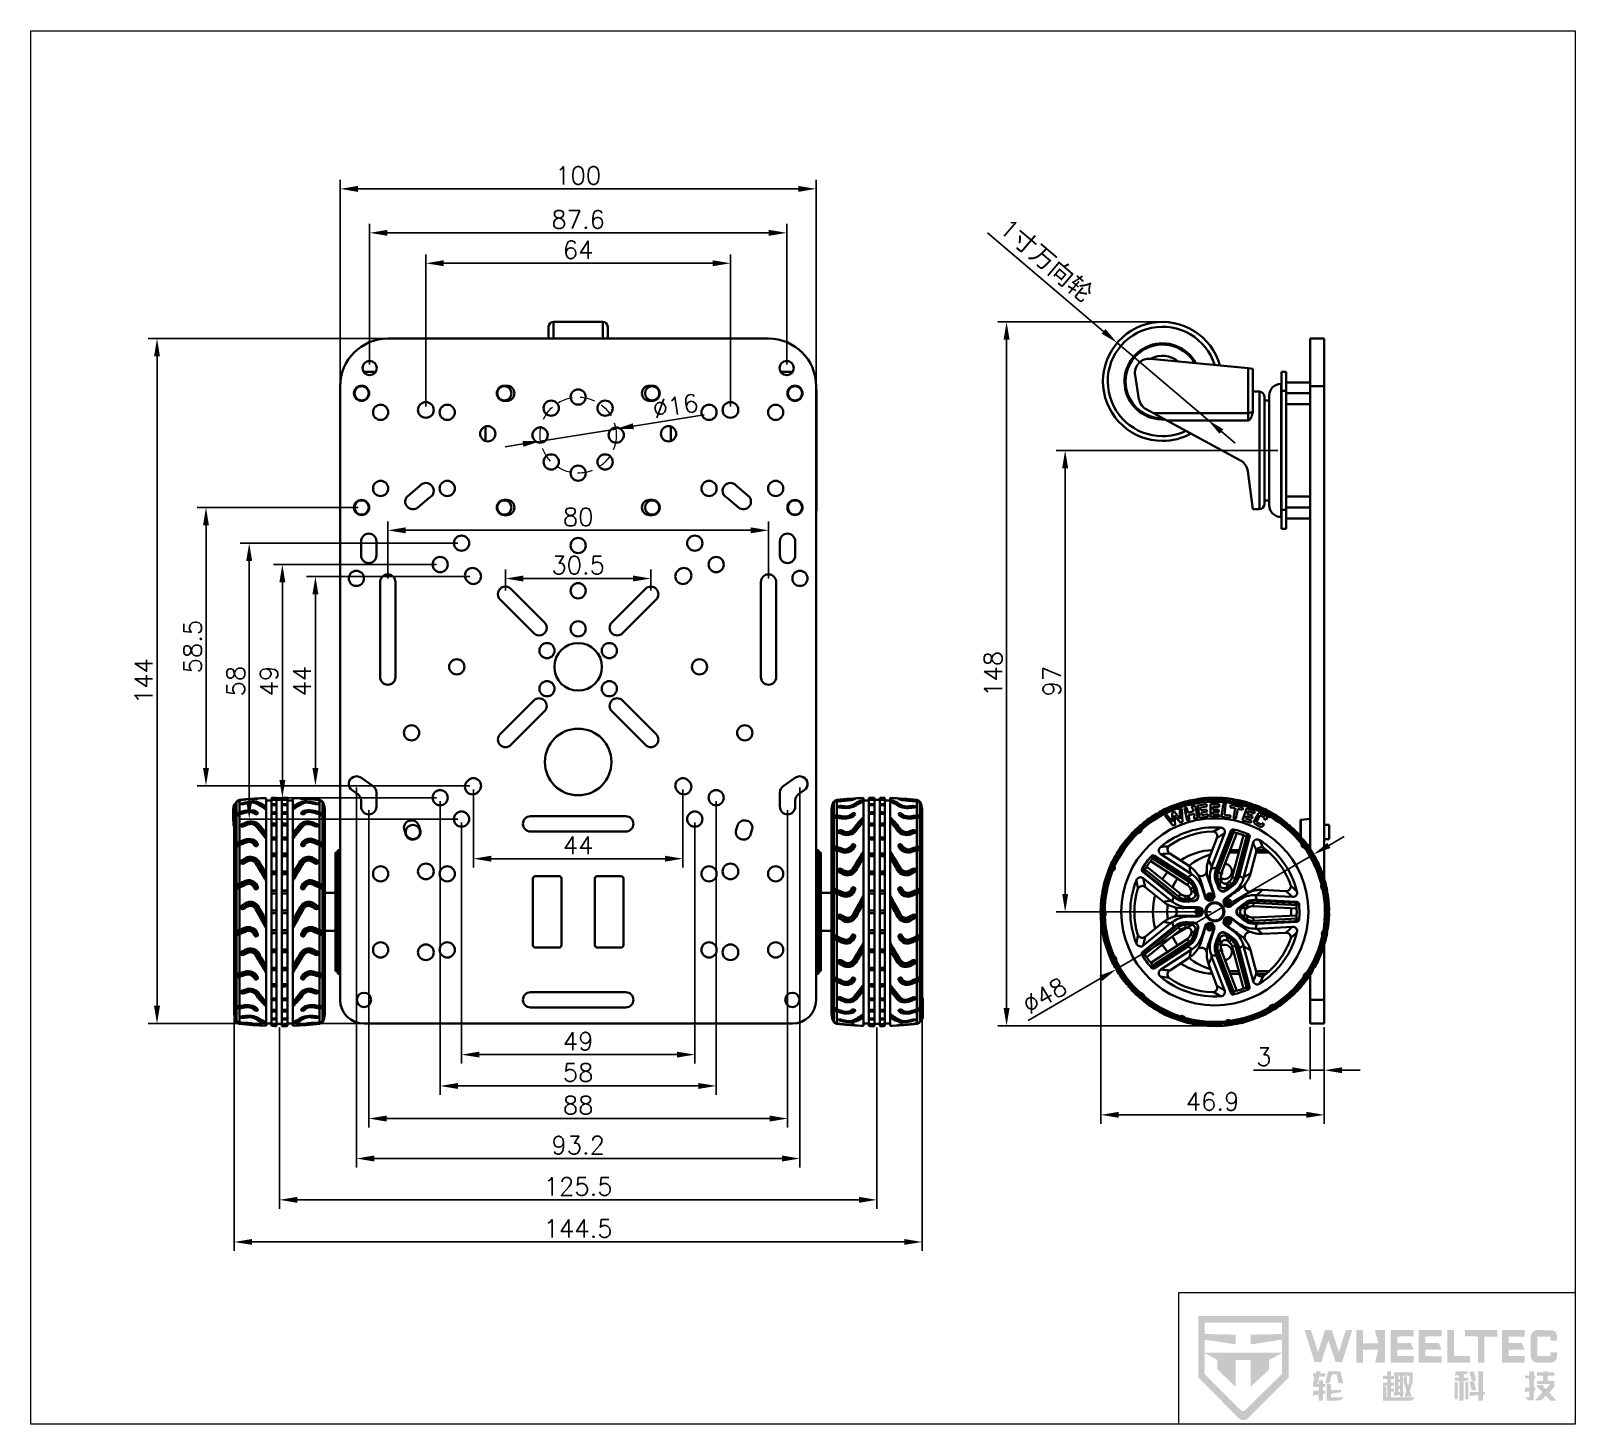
# Model space of a CAD drawing. Header units: millimetres. Extents: x 3171 to 3496, y 686 to 979.
import ezdxf

# ---------------------------------------------------------------- set-up
doc = ezdxf.new("R2010")
doc.units = ezdxf.units.MM
doc.header["$LTSCALE"] = 0.5
doc.linetypes.add('HIDDEN', pattern=[9.525, 6.35, -3.175])
doc.layers.get('0').update_dxf_attribs({"lineweight": 18})
for name, color, linetype, lineweight in [('尺寸线', 3, 'Continuous', 13), ('波浪线', 3, 'Continuous', 18), ('粗实线', 7, 'Continuous', 35), ('细虚线', 2, 'HIDDEN', 18)]:
    doc.layers.add(name, color=color, linetype=linetype, lineweight=lineweight)
doc.styles.add('数字和字母', font='romans.shx')
doc.dimstyles.new('轮趣标注1比1', dxfattribs={"dimscale": 1.5, "dimtxt": 2.5, "dimasz": 2.5, "dimexe": 1.25, "dimexo": 0.5, "dimtad": 1, "dimdec": 1, "dimdsep": 46, "dimtxsty": '数字和字母', "dimcen": 2.5, "dimadec": 0, "dimazin": 2, "dimtfac": 1, "dimtmove": 0, "dimatfit": 3, "dimfxl": 1, "dimtolj": 1, "dimarcsym": 0})

msp = doc.modelspace()

# ---------------------------------------------------------------- blocks, each defined once
blk = doc.blocks.new('轮趣科技LOGO')
at = {"true_color": 0x223a76}
h = blk.add_hatch(color=177, dxfattribs=at)
h.dxf.hatch_style = 1
h.paths.add_polyline_path([(1.14, 20.3), (1.14, 8.71), (8.65, 1.18, 0.455473), (10.5, 1.16), (18.05, 8.71), (18.04, 20.3)])
h.paths.add_polyline_path([(2.28, 13.35), (4.71, 12.03), (4.71, 10.26), (8.12, 6.99), (8.13, 12.04), (10.92, 12.04), (10.93, 7), (14.4, 10.25), (14.4, 12.03), (16.83, 13.36), (16.82, 9.44), (9.89, 2.6, -0.402889), (9.02, 2.67), (2.29, 9.39)], flags=16)
h.paths.add_polyline_path([(2.28, 13.44), (2.29, 15.87), (8.14, 14.97), (8.13, 16.81), (2.29, 16.91), (2.29, 19.06), (16.83, 19.06), (16.82, 16.91), (10.93, 16.81), (10.93, 14.96), (16.83, 15.87), (16.83, 13.44)], flags=16)
h = blk.add_hatch(color=177, dxfattribs=at)
h.dxf.hatch_style = 1
h.paths.add_polyline_path([(21.03, 17.67), (21.05, 17.63), (22.94, 11.64), (24.17, 11.63), (25.52, 15.76), (26.87, 11.64), (28.09, 11.63), (29.98, 17.65), (28.79, 17.65), (27.48, 13.57), (26.15, 17.67), (24.89, 17.68), (23.57, 13.54), (22.23, 17.67)])
h.paths.add_polyline_path([(51.14, 16.46), (51.14, 17.67), (57.22, 17.67), (57.22, 16.45), (54.79, 16.45), (54.78, 11.55), (53.57, 11.55), (53.56, 16.45)])
h.paths.add_polyline_path([(30.79, 11.55), (30.79, 17.66), (32.01, 17.66), (32.01, 15.19), (34.89, 15.2), (34.25, 17.67), (36.15, 17.67), (36.15, 11.54), (34.28, 11.55), (34.87, 13.98), (32, 13.97), (31.99, 11.55)])
h.paths.add_polyline_path([(63.48, 16.34, -0.41479), (64.79, 17.65), (67.51, 17.63, -0.349727), (68.41, 16.62), (68.41, 15.7), (67.17, 15.7), (67.17, 16.45), (64.7, 16.45), (64.7, 12.77), (67.16, 12.76), (67.16, 13.51), (68.41, 13.51), (68.41, 12.62, -0.341403), (67.39, 11.56), (64.72, 11.55, -0.430033), (63.5, 12.82), (63.48, 16.33)])
h.paths.add_polyline_path([(37.22, 17.66), (37.22, 11.55), (41.5, 11.55), (41.5, 12.76), (38.45, 12.76), (38.44, 13.97), (41.52, 13.98), (40.96, 15.23), (38.44, 15.24), (38.45, 16.45), (41.5, 16.46), (41.5, 17.67)])
h.paths.add_polyline_path([(58.07, 17.67), (58.08, 11.55), (62.35, 11.55), (62.35, 12.76), (59.34, 12.77), (59.35, 13.97), (62.35, 13.97), (61.81, 15.24), (59.34, 15.25), (59.35, 16.44), (62.35, 16.45), (62.35, 17.67)])
h.paths.add_polyline_path([(42.49, 17.66), (42.49, 11.56), (46.76, 11.55), (46.77, 12.75), (43.71, 12.77), (43.72, 13.97), (46.78, 13.98), (46.22, 15.24), (43.71, 15.25), (43.72, 16.45), (46.77, 16.46), (46.77, 17.67)])
h.paths.add_polyline_path([(47.85, 17.67), (47.85, 11.55), (52.08, 11.55), (52.08, 12.8), (49.12, 12.82), (49.11, 17.67)])
h = blk.add_hatch(color=177, dxfattribs=at)
h.dxf.hatch_style = 1
h.paths.add_polyline_path([(22.63, 5.37), (22.63, 6.27), (23.67, 6.28), (23.67, 6.96), (22.64, 6.96), (22.64, 7.65), (22.95, 8.94), (22.64, 8.94), (22.64, 9.52), (23.14, 9.53), (23.23, 9.92), (24.04, 9.92), (24, 9.52), (24.93, 9.52), (24.93, 8.93), (23.81, 8.93), (23.48, 7.54), (23.68, 7.54), (23.68, 8.21), (24.48, 8.21), (24.49, 7.54), (24.93, 7.54), (24.93, 6.95), (24.49, 6.95), (24.49, 6.29), (24.93, 6.32), (24.93, 5.74), (24.49, 5.69), (24.48, 4.43), (23.67, 4.43), (23.66, 5.55)])
h.paths.add_polyline_path([(25.2, 4.43), (25.2, 7.54), (26.02, 7.54), (26.02, 6.37), (27.9, 6.41), (27.9, 6.01), (26.02, 5.72), (26.02, 5.02), (28.32, 5), (27.76, 4.44)])
h.paths.add_polyline_path([(24.93, 7.67), (25.48, 9.92), (27.76, 9.92), (28.31, 7.68), (27.46, 7.68), (27.04, 9.34), (26.16, 9.34), (25.74, 7.67)])
h = blk.add_hatch(color=177, dxfattribs=at)
h.dxf.hatch_style = 1
h.paths.add_polyline_path([(35.78, 7.23), (35.78, 7.76), (36.59, 7.77), (36.58, 8.48), (35.79, 8.48), (35.79, 9.07), (36.6, 9.07), (36.6, 9.92), (37.27, 9.92), (37.27, 9.06), (37.9, 9.06), (37.9, 8.49), (37.28, 8.48), (37.28, 7.76), (37.9, 7.76), (37.9, 7.22), (37.28, 7.22), (37.27, 6.63), (37.9, 6.63), (37.9, 6.1), (37.28, 6.09), (37.28, 5.02), (41.72, 5.02), (41.72, 4.93), (41.17, 4.42), (35.79, 4.43), (35.79, 7.08), (36.37, 7.08), (36.37, 5.02), (36.59, 5.02), (36.59, 7.22)])
h.paths.add_polyline_path([(37.81, 5.33), (37.82, 6.05), (38.04, 6.06), (38.03, 9.12), (37.82, 9.12), (37.81, 9.7), (41.32, 9.7), (41.32, 7.82), (40.78, 6.28), (41.15, 5.15), (40.57, 5.16), (40.49, 5.41), (40.36, 5.16), (39.78, 5.16), (40.17, 6.31), (39.65, 7.79), (39.66, 8.97), (40.24, 8.97), (40.25, 7.79), (40.48, 7.24), (40.73, 7.91), (40.73, 9.11), (39.53, 9.1), (39.53, 6.09), (39.66, 6.09), (39.66, 5.6), (39.53, 5.6), (39.53, 5.15), (38.93, 5.15), (38.93, 5.46)])
h.paths.add_polyline_path([(38.62, 8.45), (38.63, 9.1), (38.93, 9.11), (38.93, 8.44)], flags=16)
h.paths.add_polyline_path([(38.62, 7.23), (38.63, 7.89), (38.93, 7.89), (38.93, 7.23)], flags=16)
h.paths.add_polyline_path([(38.63, 6.06), (38.63, 6.63), (38.93, 6.63), (38.93, 6.06)], flags=16)
h = blk.add_hatch(color=177, dxfattribs=at)
h.dxf.hatch_style = 1
h.paths.add_polyline_path([(52, 6), (52, 5.27), (53.65, 5.46), (53.66, 4.43), (54.52, 4.43), (54.53, 5.59), (54.83, 5.6), (54.88, 5.66), (54.88, 6.1), (54.82, 6.05), (54.52, 6.05), (54.52, 9.92), (53.67, 9.93), (53.66, 6.06), (52.15, 6.05)])
h.paths.add_polyline_path([(49.2, 8.17), (49.21, 8.71), (50.05, 8.71), (50.05, 9.2), (49.34, 9.12), (49.34, 9.88), (51.63, 9.92), (51.63, 9.49), (50.92, 9.33), (50.92, 8.72), (51.77, 8.71), (51.77, 8.17), (50.92, 8.16), (50.91, 4.44), (50.06, 4.43), (50.06, 8.16)])
h.paths.add_polyline_path([(51.99, 8.03), (52.4, 6.37), (53.26, 6.37), (52.84, 8.03)])
h.paths.add_polyline_path([(51.99, 9.83), (52.41, 8.17), (53.26, 8.17), (52.84, 9.83)])
h.paths.add_polyline_path([(51.19, 4.66), (51.19, 7.9), (51.77, 7.9), (51.77, 4.66)])
h.paths.add_polyline_path([(49.21, 7.89), (49.21, 4.66), (49.79, 4.66), (49.78, 7.89)])
h = blk.add_hatch(color=177, dxfattribs=at)
h.dxf.hatch_style = 1
h.paths.add_polyline_path([(64.34, 4.52), (64.34, 4.44), (65.45, 4.44), (66.29, 5.31), (67.14, 4.43), (68.3, 4.43), (66.91, 5.94), (67.89, 6.96), (67.89, 8.08), (66.68, 8.08), (66.68, 9.11), (67.89, 9.11), (67.89, 9.7), (66.68, 9.7), (66.68, 9.92), (65.82, 9.93), (65.82, 9.7), (64.65, 9.7), (64.65, 9.11), (65.81, 9.12), (65.81, 8.09), (64.65, 8.09), (64.65, 7.54), (67.02, 7.54), (67.02, 7.33), (66.29, 6.56), (65.88, 7.01), (65.88, 7.35), (64.69, 7.36), (64.69, 7.02), (65.68, 5.97)])
h.paths.add_polyline_path([(62.4, 8.58), (62.4, 9.12), (63.2, 9.13), (63.21, 9.93), (64.07, 9.92), (64.07, 9.11), (64.37, 9.11), (64.37, 8.57), (64.07, 8.57), (64.07, 6.91), (64.38, 6.91), (64.38, 6.33), (64.07, 6.26), (64.06, 4.44), (63.04, 4.44), (62.49, 4.94), (62.49, 5.02), (63.2, 5.02), (63.2, 6.14), (62.46, 6.05), (62.4, 6), (62.41, 6.86), (63.2, 6.87), (63.19, 8.58)])
blk = doc.blocks.new('*D48')
at = {"layer": 'Defpoints', "color": 0}
for p in [(3330.1, 936.79), (3242.48, 908.36), (3330.1, 908.36)]:
    blk.add_point(p, dxfattribs=at)
at = {"layer": '波浪线', "color": 0, "lineweight": -2}
for p, q in [((3242.48, 909.11), (3242.48, 938.66)), ((3330.1, 909.11), (3330.1, 938.66)), ((3246.23, 936.79), (3326.35, 936.79))]:
    blk.add_line(p, q, dxfattribs=at)
at = {"layer": '波浪线', "color": 0}
for points in [[(3246.23, 937.41), (3246.23, 936.16), (3242.48, 936.79)], [(3326.35, 936.16), (3326.35, 937.41), (3330.1, 936.79)]]:
    blk.add_solid(points, dxfattribs=at)
at = {"layer": '波浪线', "color": 0, "insert": (3286.29, 939.6), "char_height": 3.75, "attachment_point": 5, "style": '数字和字母'}
blk.add_mtext('\\A1;87.6', dxfattribs=at)
blk = doc.blocks.new('*D49')
at = {"layer": 'Defpoints', "color": 0}
for p in [(3336.29, 946.03), (3236.29, 904.56), (3336.29, 904.22)]:
    blk.add_point(p, dxfattribs=at)
at = {"layer": '波浪线', "color": 0, "lineweight": -2}
for p, q in [((3236.29, 905.31), (3236.29, 947.9)), ((3336.29, 904.97), (3336.29, 947.9)), ((3240.04, 946.03), (3332.54, 946.03))]:
    blk.add_line(p, q, dxfattribs=at)
at = {"layer": '波浪线', "color": 0}
for points in [[(3240.04, 946.65), (3240.04, 945.4), (3236.29, 946.03)], [(3332.54, 945.4), (3332.54, 946.65), (3336.29, 946.03)]]:
    blk.add_solid(points, dxfattribs=at)
at = {"layer": '波浪线', "color": 0, "insert": (3286.29, 948.84), "char_height": 3.75, "attachment_point": 5, "style": '数字和字母'}
blk.add_mtext('\\A1;100', dxfattribs=at)
blk = doc.blocks.new('*D50')
at = {"layer": 'Defpoints', "color": 0}
for p in [(3246.29, 914.56), (3197.81, 770.56), (3241.29, 770.56)]:
    blk.add_point(p, dxfattribs=at)
at = {"layer": '波浪线', "color": 0, "lineweight": -2}
for p, q in [((3245.54, 914.56), (3195.93, 914.56)), ((3197.81, 910.81), (3197.81, 774.31)), ((3240.54, 770.56), (3195.93, 770.56))]:
    blk.add_line(p, q, dxfattribs=at)
at = {"layer": '波浪线', "color": 0}
for points in [[(3198.43, 910.81), (3197.18, 910.81), (3197.81, 914.56)], [(3197.18, 774.31), (3198.43, 774.31), (3197.81, 770.56)]]:
    blk.add_solid(points, dxfattribs=at)
at = {"layer": '波浪线', "color": 0, "insert": (3195, 842.56), "char_height": 3.75, "attachment_point": 5, "rotation": 90, "style": '数字和字母'}
blk.add_mtext('\\A1;144', dxfattribs=at)
blk = doc.blocks.new('*D51')
at = {"layer": 'Defpoints', "color": 0}
for p in [(3318.29, 930.4), (3254.29, 899.56), (3318.29, 899.56)]:
    blk.add_point(p, dxfattribs=at)
at = {"layer": '波浪线', "color": 0, "lineweight": -2}
for p, q in [((3254.29, 900.31), (3254.29, 932.27)), ((3318.29, 900.31), (3318.29, 932.27)), ((3258.04, 930.4), (3314.54, 930.4))]:
    blk.add_line(p, q, dxfattribs=at)
at = {"layer": '波浪线', "color": 0}
for points in [[(3258.04, 931.02), (3258.04, 929.77), (3254.29, 930.4)], [(3314.54, 929.77), (3314.54, 931.02), (3318.29, 930.4)]]:
    blk.add_solid(points, dxfattribs=at)
at = {"layer": '波浪线', "color": 0, "insert": (3286.29, 933.21), "char_height": 3.75, "attachment_point": 5, "style": '数字和字母'}
blk.add_mtext('\\A1;64', dxfattribs=at)
blk = doc.blocks.new('*D52')
at = {"layer": 'Defpoints', "color": 0}
for p in [(3294.19, 895.55), (3278.39, 893.02)]:
    blk.add_point(p, dxfattribs=at)
at = {"layer": '尺寸线', "color": 0, "lineweight": -2}
for p, q in [((3278.39, 893.02), (3294.19, 895.55)), ((3312.78, 898.52), (3297.89, 896.14)), ((3274.69, 892.42), (3270.98, 891.83))]:
    blk.add_line(p, q, dxfattribs=at)
at = {"layer": '尺寸线', "color": 0}
for points in [[(3297.79, 896.76), (3297.99, 895.52), (3294.19, 895.55)], [(3274.79, 891.81), (3274.59, 893.04), (3278.39, 893.02)]]:
    blk.add_solid(points, dxfattribs=at)
at = {"layer": '尺寸线', "color": 0, "insert": (3306.74, 900.4), "char_height": 3.75, "attachment_point": 5, "rotation": 9.096, "style": '数字和字母'}
blk.add_mtext('\\A1;∅16', dxfattribs=at)
blk = doc.blocks.new('*D53')
at = {"layer": 'Defpoints', "color": 0}
for p in [(3301.56, 864.13), (3271.02, 860.83), (3301.56, 860.83)]:
    blk.add_point(p, dxfattribs=at)
at = {"layer": '尺寸线', "color": 0, "lineweight": -2}
for p, q in [((3271.02, 861.58), (3271.02, 866)), ((3274.77, 864.13), (3297.81, 864.13)), ((3301.56, 861.58), (3301.56, 866))]:
    blk.add_line(p, q, dxfattribs=at)
at = {"layer": '尺寸线', "color": 0}
for points in [[(3274.77, 864.75), (3274.77, 863.5), (3271.02, 864.13)], [(3297.81, 863.5), (3297.81, 864.75), (3301.56, 864.13)]]:
    blk.add_solid(points, dxfattribs=at)
at = {"layer": '尺寸线', "color": 0, "insert": (3286.29, 866.94), "char_height": 3.75, "attachment_point": 5, "style": '数字和字母'}
blk.add_mtext('\\A1;30.5', dxfattribs=at)
blk = doc.blocks.new('*D54')
at = {"layer": 'Defpoints', "color": 0}
for p in [(3326.29, 874.26), (3246.29, 863.4), (3326.29, 863.4)]:
    blk.add_point(p, dxfattribs=at)
at = {"layer": '尺寸线', "color": 0, "lineweight": -2}
for p, q in [((3246.29, 864.15), (3246.29, 876.13)), ((3326.29, 864.15), (3326.29, 876.13)), ((3250.04, 874.26), (3322.54, 874.26))]:
    blk.add_line(p, q, dxfattribs=at)
at = {"layer": '尺寸线', "color": 0}
for points in [[(3250.04, 874.88), (3250.04, 873.63), (3246.29, 874.26)], [(3322.54, 873.63), (3322.54, 874.88), (3326.29, 874.26)]]:
    blk.add_solid(points, dxfattribs=at)
at = {"layer": '尺寸线', "color": 0, "insert": (3286.29, 877.07), "char_height": 3.75, "attachment_point": 5, "style": '数字和字母'}
blk.add_mtext('\\A1;80', dxfattribs=at)
blk = doc.blocks.new('*D55')
at = {"layer": 'Defpoints', "color": 0}
for p in [(3264.29, 864.56), (3231.09, 820.56), (3264.29, 820.56)]:
    blk.add_point(p, dxfattribs=at)
at = {"layer": '尺寸线', "color": 0, "lineweight": -2}
for p, q in [((3263.54, 864.56), (3229.21, 864.56)), ((3231.09, 860.81), (3231.09, 824.31)), ((3263.54, 820.56), (3229.21, 820.56))]:
    blk.add_line(p, q, dxfattribs=at)
at = {"layer": '尺寸线', "color": 0}
for points in [[(3231.71, 860.81), (3230.46, 860.81), (3231.09, 864.56)], [(3230.46, 824.31), (3231.71, 824.31), (3231.09, 820.56)]]:
    blk.add_solid(points, dxfattribs=at)
at = {"layer": '尺寸线', "color": 0, "insert": (3228.27, 842.56), "char_height": 3.75, "attachment_point": 5, "rotation": 90, "style": '数字和字母'}
blk.add_mtext('\\A1;44', dxfattribs=at)
blk = doc.blocks.new('*D56')
at = {"layer": 'Defpoints', "color": 0}
for p in [(3257.29, 867.06), (3224.14, 818.06), (3257.29, 818.06)]:
    blk.add_point(p, dxfattribs=at)
at = {"layer": '尺寸线', "color": 0, "lineweight": -2}
for p, q in [((3256.54, 867.06), (3222.27, 867.06)), ((3224.14, 863.31), (3224.14, 821.81)), ((3256.54, 818.06), (3222.27, 818.06))]:
    blk.add_line(p, q, dxfattribs=at)
at = {"layer": '尺寸线', "color": 0}
for points in [[(3224.77, 863.31), (3223.52, 863.31), (3224.14, 867.06)], [(3223.52, 821.81), (3224.77, 821.81), (3224.14, 818.06)]]:
    blk.add_solid(points, dxfattribs=at)
at = {"layer": '尺寸线', "color": 0, "insert": (3221.33, 842.56), "char_height": 3.75, "attachment_point": 5, "rotation": 90, "style": '数字和字母'}
blk.add_mtext('\\A1;49', dxfattribs=at)
blk = doc.blocks.new('*D57')
at = {"layer": 'Defpoints', "color": 0}
for p in [(3261.79, 871.56), (3217.18, 813.56), (3261.79, 813.56)]:
    blk.add_point(p, dxfattribs=at)
at = {"layer": '尺寸线', "color": 0, "lineweight": -2}
for p, q in [((3261.04, 871.56), (3215.3, 871.56)), ((3217.18, 867.81), (3217.18, 817.31)), ((3261.04, 813.56), (3215.3, 813.56))]:
    blk.add_line(p, q, dxfattribs=at)
at = {"layer": '尺寸线', "color": 0}
for points in [[(3217.8, 867.81), (3216.55, 867.81), (3217.18, 871.56)], [(3216.55, 817.31), (3217.8, 817.31), (3217.18, 813.56)]]:
    blk.add_solid(points, dxfattribs=at)
at = {"layer": '尺寸线', "color": 0, "insert": (3214.37, 842.56), "char_height": 3.75, "attachment_point": 5, "rotation": 90, "style": '数字和字母'}
blk.add_mtext('\\A1;58', dxfattribs=at)
blk = doc.blocks.new('*D58')
at = {"layer": 'Defpoints', "color": 0}
for p in [(3264.29, 820.56), (3308.29, 820.56), (3308.29, 805.23)]:
    blk.add_point(p, dxfattribs=at)
at = {"layer": '尺寸线', "color": 0, "lineweight": -2}
for p, q in [((3264.29, 819.81), (3264.29, 803.36)), ((3308.29, 819.81), (3308.29, 803.36)), ((3268.04, 805.23), (3304.54, 805.23))]:
    blk.add_line(p, q, dxfattribs=at)
at = {"layer": '尺寸线', "color": 0}
for points in [[(3268.04, 805.86), (3268.04, 804.61), (3264.29, 805.23)], [(3304.54, 804.61), (3304.54, 805.86), (3308.29, 805.23)]]:
    blk.add_solid(points, dxfattribs=at)
at = {"layer": '尺寸线', "color": 0, "insert": (3286.29, 808.04), "char_height": 3.75, "attachment_point": 5, "style": '数字和字母'}
blk.add_mtext('\\A1;44', dxfattribs=at)
blk = doc.blocks.new('*D59')
at = {"layer": 'Defpoints', "color": 0}
for p in [(3208.1, 879.06), (3240.79, 879.06), (3264.29, 820.56)]:
    blk.add_point(p, dxfattribs=at)
at = {"layer": '尺寸线', "color": 0, "lineweight": -2}
for p, q in [((3240.04, 879.06), (3206.22, 879.06)), ((3208.1, 824.31), (3208.1, 875.31)), ((3263.54, 820.56), (3206.22, 820.56))]:
    blk.add_line(p, q, dxfattribs=at)
at = {"layer": '尺寸线', "color": 0}
for points in [[(3208.72, 875.31), (3207.47, 875.31), (3208.1, 879.06)], [(3207.47, 824.31), (3208.72, 824.31), (3208.1, 820.56)]]:
    blk.add_solid(points, dxfattribs=at)
at = {"layer": '尺寸线', "color": 0, "insert": (3205.29, 849.81), "char_height": 3.75, "attachment_point": 5, "rotation": 90, "style": '数字和字母'}
blk.add_mtext('\\A1;58.5', dxfattribs=at)
blk = doc.blocks.new('*D60')
at = {"layer": 'Defpoints', "color": 0}
for p in [(3261.79, 813.56), (3310.79, 813.56), (3310.79, 764.05)]:
    blk.add_point(p, dxfattribs=at)
at = {"layer": '尺寸线', "color": 0, "lineweight": -2}
for p, q in [((3261.79, 812.81), (3261.79, 762.18)), ((3310.79, 812.81), (3310.79, 762.18)), ((3265.54, 764.05), (3307.04, 764.05))]:
    blk.add_line(p, q, dxfattribs=at)
at = {"layer": '尺寸线', "color": 0}
for points in [[(3265.54, 764.68), (3265.54, 763.43), (3261.79, 764.05)], [(3307.04, 763.43), (3307.04, 764.68), (3310.79, 764.05)]]:
    blk.add_solid(points, dxfattribs=at)
at = {"layer": '尺寸线', "color": 0, "insert": (3286.29, 766.87), "char_height": 3.75, "attachment_point": 5, "style": '数字和字母'}
blk.add_mtext('\\A1;49', dxfattribs=at)
blk = doc.blocks.new('*D61')
at = {"layer": 'Defpoints', "color": 0}
for p in [(3257.29, 818.06), (3315.29, 818.06), (3315.29, 757.47)]:
    blk.add_point(p, dxfattribs=at)
at = {"layer": '尺寸线', "color": 0, "lineweight": -2}
for p, q in [((3257.29, 817.31), (3257.29, 755.59)), ((3315.29, 817.31), (3315.29, 755.59)), ((3261.04, 757.47), (3311.54, 757.47))]:
    blk.add_line(p, q, dxfattribs=at)
at = {"layer": '尺寸线', "color": 0}
for points in [[(3261.04, 758.09), (3261.04, 756.84), (3257.29, 757.47)], [(3311.54, 756.84), (3311.54, 758.09), (3315.29, 757.47)]]:
    blk.add_solid(points, dxfattribs=at)
at = {"layer": '尺寸线', "color": 0, "insert": (3286.29, 760.28), "char_height": 3.75, "attachment_point": 5, "style": '数字和字母'}
blk.add_mtext('\\A1;58', dxfattribs=at)
blk = doc.blocks.new('*D62')
at = {"layer": 'Defpoints', "color": 0}
for p in [(3242.29, 816.16), (3330.29, 816.16), (3330.29, 750.61)]:
    blk.add_point(p, dxfattribs=at)
at = {"layer": '尺寸线', "color": 0, "lineweight": -2}
for p, q in [((3242.29, 815.41), (3242.29, 748.74)), ((3330.29, 815.41), (3330.29, 748.74)), ((3246.04, 750.61), (3326.54, 750.61))]:
    blk.add_line(p, q, dxfattribs=at)
at = {"layer": '尺寸线', "color": 0}
for points in [[(3246.04, 751.24), (3246.04, 749.99), (3242.29, 750.61)], [(3326.54, 749.99), (3326.54, 751.24), (3330.29, 750.61)]]:
    blk.add_solid(points, dxfattribs=at)
at = {"layer": '尺寸线', "color": 0, "insert": (3286.29, 753.42), "char_height": 3.75, "attachment_point": 5, "style": '数字和字母'}
blk.add_mtext('\\A1;88', dxfattribs=at)
blk = doc.blocks.new('*D63')
at = {"layer": 'Defpoints', "color": 0}
for p in [(3239.69, 820.96), (3332.89, 820.96), (3332.89, 742.21)]:
    blk.add_point(p, dxfattribs=at)
at = {"layer": '尺寸线', "color": 0, "lineweight": -2}
for p, q in [((3239.69, 820.21), (3239.69, 740.34)), ((3332.89, 820.21), (3332.89, 740.34)), ((3243.44, 742.21), (3329.14, 742.21))]:
    blk.add_line(p, q, dxfattribs=at)
at = {"layer": '尺寸线', "color": 0}
for points in [[(3243.44, 742.84), (3243.44, 741.59), (3239.69, 742.21)], [(3329.14, 741.59), (3329.14, 742.84), (3332.89, 742.21)]]:
    blk.add_solid(points, dxfattribs=at)
at = {"layer": '尺寸线', "color": 0, "insert": (3286.29, 745.02), "char_height": 3.75, "attachment_point": 5, "style": '数字和字母'}
blk.add_mtext('\\A1;93.2', dxfattribs=at)
blk = doc.blocks.new('*D64')
at = {"layer": 'Defpoints', "color": 0}
for p in [(3223.54, 770.51), (3349.04, 770.51), (3349.04, 733.52)]:
    blk.add_point(p, dxfattribs=at)
at = {"layer": '尺寸线', "color": 0, "lineweight": -2}
for p, q in [((3223.54, 769.76), (3223.54, 731.65)), ((3349.04, 769.76), (3349.04, 731.65)), ((3227.29, 733.52), (3345.29, 733.52))]:
    blk.add_line(p, q, dxfattribs=at)
at = {"layer": '尺寸线', "color": 0}
for points in [[(3227.29, 734.15), (3227.29, 732.9), (3223.54, 733.52)], [(3345.29, 732.9), (3345.29, 734.15), (3349.04, 733.52)]]:
    blk.add_solid(points, dxfattribs=at)
at = {"layer": '尺寸线', "color": 0, "insert": (3286.29, 736.34), "char_height": 3.75, "attachment_point": 5, "style": '数字和字母'}
blk.add_mtext('\\A1;125.5', dxfattribs=at)
blk = doc.blocks.new('*D65')
at = {"layer": 'Defpoints', "color": 0}
for p in [(3358.54, 776.64), (3214.04, 772.48), (3358.54, 724.67)]:
    blk.add_point(p, dxfattribs=at)
at = {"layer": '尺寸线', "color": 0, "lineweight": -2}
for p, q in [((3358.54, 775.89), (3358.54, 722.8)), ((3214.04, 771.73), (3214.04, 722.8)), ((3217.79, 724.67), (3354.79, 724.67))]:
    blk.add_line(p, q, dxfattribs=at)
at = {"layer": '尺寸线', "color": 0}
for points in [[(3217.79, 725.3), (3217.79, 724.05), (3214.04, 724.67)], [(3354.79, 724.05), (3354.79, 725.3), (3358.54, 724.67)]]:
    blk.add_solid(points, dxfattribs=at)
at = {"layer": '尺寸线', "color": 0, "insert": (3286.29, 727.49), "char_height": 3.75, "attachment_point": 5, "style": '数字和字母'}
blk.add_mtext('\\A1;144.5', dxfattribs=at)
blk = doc.blocks.new('*D66')
at = {"layer": 'Defpoints', "color": 0}
for p in [(3440.06, 770.56), (3443.06, 770.56), (3440.06, 760.77)]:
    blk.add_point(p, dxfattribs=at)
at = {"layer": '尺寸线', "color": 0, "lineweight": -2}
for p, q in [((3440.06, 769.81), (3440.06, 758.9)), ((3443.06, 769.81), (3443.06, 758.9)), ((3436.31, 760.77), (3428.17, 760.77)), ((3443.06, 760.77), (3440.06, 760.77)), ((3446.81, 760.77), (3450.56, 760.77))]:
    blk.add_line(p, q, dxfattribs=at)
at = {"layer": '尺寸线', "color": 0}
for points in [[(3436.31, 760.15), (3436.31, 761.4), (3440.06, 760.77)], [(3446.81, 761.4), (3446.81, 760.15), (3443.06, 760.77)]]:
    blk.add_solid(points, dxfattribs=at)
at = {"layer": '尺寸线', "color": 0, "insert": (3430.37, 763.58), "char_height": 3.75, "attachment_point": 5, "style": '数字和字母'}
blk.add_mtext('\\A1;3', dxfattribs=at)
blk = doc.blocks.new('*D67')
at = {"layer": 'Defpoints', "color": 0}
for p in [(3396.13, 793.27), (3443.06, 770.56), (3396.13, 751.39)]:
    blk.add_point(p, dxfattribs=at)
at = {"layer": '尺寸线', "color": 0, "lineweight": -2}
for p, q in [((3396.13, 792.52), (3396.13, 749.52)), ((3443.06, 769.81), (3443.06, 749.52)), ((3439.31, 751.39), (3399.88, 751.39))]:
    blk.add_line(p, q, dxfattribs=at)
at = {"layer": '尺寸线', "color": 0}
for points in [[(3399.88, 752.02), (3399.88, 750.77), (3396.13, 751.39)], [(3439.31, 750.77), (3439.31, 752.02), (3443.06, 751.39)]]:
    blk.add_solid(points, dxfattribs=at)
at = {"layer": '尺寸线', "color": 0, "insert": (3419.59, 754.2), "char_height": 3.75, "attachment_point": 5, "style": '数字和字母'}
blk.add_mtext('\\A1;46.9', dxfattribs=at)
blk = doc.blocks.new('*D68')
at = {"layer": 'Defpoints', "color": 0}
for p in [(3440.78, 806.13), (3399.34, 781.98)]:
    blk.add_point(p, dxfattribs=at)
at = {"layer": '尺寸线', "color": 0, "lineweight": -2}
for p, q in [((3444.02, 808.02), (3447.26, 809.9)), ((3440.78, 806.13), (3399.34, 781.98)), ((3380.82, 771.19), (3396.1, 780.09))]:
    blk.add_line(p, q, dxfattribs=at)
blk.add_arc((3420.06, 794.06), 23.98, 201.0767, 214.7077, dxfattribs=at)
at = {"layer": '尺寸线', "color": 0}
for points in [[(3443.71, 808.56), (3444.34, 807.48), (3440.78, 806.13)], [(3396.42, 779.55), (3395.79, 780.63), (3399.34, 781.98)]]:
    blk.add_solid(points, dxfattribs=at)
at = {"layer": '尺寸线', "color": 0, "insert": (3384.3, 776.47), "char_height": 3.75, "attachment_point": 5, "rotation": 30.2269, "style": '数字和字母'}
blk.add_mtext('\\A1;∅48', dxfattribs=at)
blk = doc.blocks.new('*D69')
at = {"layer": 'Defpoints', "color": 0}
for p in [(3388.61, 891.06), (3434.06, 891.06), (3420.06, 794.06)]:
    blk.add_point(p, dxfattribs=at)
at = {"layer": '尺寸线', "color": 0, "lineweight": -2}
for p, q in [((3433.31, 891.06), (3386.74, 891.06)), ((3388.61, 797.81), (3388.61, 887.31)), ((3419.31, 794.06), (3386.74, 794.06))]:
    blk.add_line(p, q, dxfattribs=at)
at = {"layer": '尺寸线', "color": 0}
for points in [[(3389.24, 887.31), (3387.99, 887.31), (3388.61, 891.06)], [(3387.99, 797.81), (3389.24, 797.81), (3388.61, 794.06)]]:
    blk.add_solid(points, dxfattribs=at)
at = {"layer": '尺寸线', "color": 0, "insert": (3385.8, 842.56), "char_height": 3.75, "attachment_point": 5, "rotation": 90, "style": '数字和字母'}
blk.add_mtext('\\A1;97', dxfattribs=at)
blk = doc.blocks.new('*D70')
at = {"layer": 'Defpoints', "color": 0}
for p in [(3409.06, 918.06), (3376.3, 770.11), (3420.06, 770.11)]:
    blk.add_point(p, dxfattribs=at)
at = {"layer": '尺寸线', "color": 0, "lineweight": -2}
for p, q in [((3408.31, 918.06), (3374.43, 918.06)), ((3376.3, 914.31), (3376.3, 773.86)), ((3419.31, 770.11), (3374.43, 770.11))]:
    blk.add_line(p, q, dxfattribs=at)
at = {"layer": '尺寸线', "color": 0}
for points in [[(3376.93, 914.31), (3375.68, 914.31), (3376.3, 918.06)], [(3375.68, 773.86), (3376.93, 773.86), (3376.3, 770.11)]]:
    blk.add_solid(points, dxfattribs=at)
at = {"layer": '尺寸线', "color": 0, "insert": (3373.49, 844.08), "char_height": 3.75, "attachment_point": 5, "rotation": 90, "style": '数字和字母'}
blk.add_mtext('\\A1;148', dxfattribs=at)
blk = doc.blocks.new('*D71')
at = {"layer": 'Defpoints', "color": 0}
for p in [(3399.54, 913.65), (3418.59, 897.46)]:
    blk.add_point(p, dxfattribs=at)
at = {"layer": '尺寸线', "color": 0, "lineweight": -2}
for p, q in [((3372.3, 936.81), (3396.68, 916.08)), ((3418.59, 897.46), (3399.54, 913.65)), ((3421.44, 895.03), (3424.3, 892.6))]:
    blk.add_line(p, q, dxfattribs=at)
at = {"layer": '尺寸线', "color": 0}
for points in [[(3396.28, 915.61), (3397.09, 916.56), (3399.54, 913.65)], [(3421.85, 895.51), (3421.04, 894.56), (3418.59, 897.46)]]:
    blk.add_solid(points, dxfattribs=at)
at = {"layer": '尺寸线', "color": 0, "insert": (3384.56, 930.87), "char_height": 3.75, "attachment_point": 5, "rotation": 319.6304, "style": '数字和字母'}
blk.add_mtext('\\A1;1\\f宋体|b0|i0|c134|p2;寸万向轮', dxfattribs=at)

# ---------------------------------------------------------------- dimensions: what is measured, and where the dimension line sits
at = {"layer": '尺寸线'}
dim = msp.add_diameter_dim_2p(p1=(3418.59, 897.46), p2=(3399.54, 913.65), text='1\\f宋体|b0|i0|c134|p2;寸万向轮', dimstyle='轮趣标注1比1', override={"dimtxsty": '数字和字母'}, dxfattribs=at)
dim.commit()
dim.dimension.update_dxf_attribs({"geometry": '*D71', "text_midpoint": (3382.35, 928.27), "dimtype": 163})
for base, p1, p2, picture, middle in [((3376.3018, 770.1064), (3409.0622, 918.057), (3420.0622, 770.1064), '*D70', (3373.4893, 844.0817)), ((3388.61, 891.06), (3420.06, 794.06), (3434.06, 891.06), '*D69', (3385.8, 842.56)), ((3208.1, 879.06), (3264.29, 820.56), (3240.79, 879.06), '*D59', (3205.29, 849.81)), ((3217.18, 813.56), (3261.79, 871.56), (3261.79, 813.56), '*D57', (3214.37, 842.56)), ((3224.14, 818.06), (3257.29, 867.06), (3257.29, 818.06), '*D56', (3221.33, 842.56)), ((3231.09, 820.56), (3264.29, 864.56), (3264.29, 820.56), '*D55', (3228.27, 842.56))]:
    dim = msp.add_linear_dim(base=base, p1=p1, p2=p2, angle=90, dimstyle='轮趣标注1比1', dxfattribs=at)
    dim.commit()
    dim.dimension.update_dxf_attribs({"geometry": picture, "text_midpoint": middle})
for p1, p2, picture, middle in [((3278.39, 893.02), (3294.19, 895.55), '*D52', (3307.19, 897.63)), ((3440.78, 806.13), (3399.34, 781.98), '*D68', (3385.72, 774.04))]:
    dim = msp.add_diameter_dim_2p(p1=p1, p2=p2, dimstyle='轮趣标注1比1', dxfattribs=at)
    dim.commit()
    dim.dimension.update_dxf_attribs({"geometry": picture, "text_midpoint": middle, "dimtype": 163})
for base, p1, p2, picture, middle in [((3326.29, 874.26), (3246.29, 863.4), (3326.29, 863.4), '*D54', (3286.29, 877.07)), ((3301.56, 864.13), (3271.02, 860.83), (3301.56, 860.83), '*D53', (3286.29, 866.94)), ((3332.89, 742.21), (3239.69, 820.96), (3332.89, 820.96), '*D63', (3286.29, 745.02)), ((3315.29, 757.47), (3257.29, 818.06), (3315.29, 818.06), '*D61', (3286.29, 760.28)), ((3308.29, 805.23), (3264.29, 820.56), (3308.29, 820.56), '*D58', (3286.29, 808.04)), ((3330.29, 750.61), (3242.29, 816.16), (3330.29, 816.16), '*D62', (3286.29, 753.42)), ((3310.79, 764.05), (3261.79, 813.56), (3310.79, 813.56), '*D60', (3286.29, 766.87)), ((3396.13, 751.39), (3443.06, 770.56), (3396.13, 793.27), '*D67', (3419.59, 754.2)), ((3358.54, 724.67), (3214.04, 772.48), (3358.54, 776.64), '*D65', (3286.29, 727.49)), ((3349.04, 733.52), (3223.54, 770.51), (3349.04, 770.51), '*D64', (3286.29, 736.34)), ((3440.06, 760.77), (3443.06, 770.56), (3440.06, 770.56), '*D66', (3430.37, 763.58))]:
    dim = msp.add_linear_dim(base=base, p1=p1, p2=p2, dimstyle='轮趣标注1比1', dxfattribs=at)
    dim.commit()
    dim.dimension.update_dxf_attribs({"geometry": picture, "text_midpoint": middle})
at = {"layer": '波浪线'}
for base, p1, p2, picture, middle in [((3336.29, 946.03), (3236.29, 904.56), (3336.29, 904.22), '*D49', (3286.29, 946.03)), ((3330.1, 936.79), (3242.48, 908.36), (3330.1, 908.36), '*D48', (3286.29, 936.79)), ((3318.29, 930.4), (3254.29, 899.56), (3318.29, 899.56), '*D51', (3286.29, 930.4))]:
    dim = msp.add_linear_dim(base=base, p1=p1, p2=p2, dimstyle='轮趣标注1比1', dxfattribs=at)
    dim.commit()
    dim.dimension.update_dxf_attribs({"geometry": picture, "text_midpoint": middle, "dimtype": 160})
dim = msp.add_linear_dim(base=(3197.81, 770.56), p1=(3246.29, 914.56), p2=(3241.29, 770.56), angle=90, dimstyle='轮趣标注1比1', dxfattribs=at)
dim.commit()
dim.dimension.update_dxf_attribs({"geometry": '*D50', "text_midpoint": (3195, 842.56)})

# ---------------------------------------------------------------- linework, layer by layer
at = {"layer": '波浪线'}
for points in [[(3171.31, 979.24), (3495.75, 979.24), (3495.75, 686.38), (3171.31, 686.38)], [(3495.75, 686.38), (3412.48, 686.38), (3412.48, 714.05), (3495.75, 714.05)]]:
    msp.add_lwpolyline(points, close=True, dxfattribs=at)
at = {"layer": '粗实线'}
for p, q in [((3280.09, 914.56), (3280.09, 917.06)), ((3291.49, 918.06), (3281.09, 918.06)), ((3281.09, 918.06), (3281.09, 914.56)), ((3291.49, 914.56), (3291.49, 918.06)), ((3292.49, 917.06), (3292.49, 914.56)), ((3246.29, 914.56), (3326.29, 914.56)), ((3440.06, 914.56), (3443.06, 914.56)), ((3440.06, 914.56), (3440.06, 904.56)), ((3443.06, 904.56), (3443.06, 914.56)), ((3427.06, 908.31), (3406.55, 910.32)), ((3241.22, 907.56), (3243.75, 907.56)), ((3328.83, 907.56), (3331.36, 907.56)), ((3403.3, 906.85), (3404.12, 901.85)), ((3427.06, 908.31), (3428.06, 908.21)), ((3427.06, 898.89), (3427.06, 908.31)), ((3428.06, 908.21), (3428.06, 899.3)), ((3434.06, 907.56), (3435.06, 907.56)), ((3434.06, 907.56), (3434.06, 903.56)), ((3435.06, 903.56), (3435.06, 907.56)), ((3435.06, 905.35), (3440.06, 905.35)), ((3236.29, 775.56), (3236.29, 904.56)), ((3271.29, 904.66), (3270.79, 904.66)), ((3301.84, 904.66), (3301.29, 904.66)), ((3336.29, 904.56), (3336.29, 775.56)), ((3336.34, 903.56), (3336.34, 878.56)), ((3428.06, 903.41), (3429.46, 903.41)), ((3429.46, 878.71), (3429.46, 903.41)), ((3430.46, 902.41), (3430.46, 879.71)), ((3431.46, 891.06), (3431.46, 902.56)), ((3434.06, 905.06), (3433.96, 905.06)), ((3433.96, 905.06), (3433.96, 891.06)), ((3434.06, 903.56), (3434.06, 878.56)), ((3434.06, 903.56), (3435.06, 903.56)), ((3435.06, 878.56), (3435.06, 903.56)), ((3440.06, 903.06), (3435.06, 903.06)), ((3440.06, 904.56), (3440.06, 807.32)), ((3440.06, 904.56), (3443.06, 904.56)), ((3443.06, 800.91), (3443.06, 904.56)), ((3270.79, 901.46), (3271.29, 901.46)), ((3301.29, 901.46), (3301.84, 901.46)), ((3405.65, 899.7), (3407.14, 898.89)), ((3409.96, 897.36), (3407.14, 898.89)), ((3407.14, 898.89), (3427.06, 898.89)), ((3427.06, 897.36), (3427.06, 898.89)), ((3431.46, 901.56), (3430.46, 901.56)), ((3435.06, 900.76), (3440.06, 900.76)), ((3266.79, 893.04), (3266.79, 896.08)), ((3305.79, 896.08), (3305.79, 893.04)), ((3409.96, 897.36), (3425.43, 888.97)), ((3427.06, 897.36), (3409.96, 897.36)), ((3431.46, 879.56), (3431.46, 891.06)), ((3433.96, 891.06), (3433.96, 877.06)), ((3426.97, 886.72), (3428.01, 878.71)), ((3252.95, 883.52), (3250.54, 881.5)), ((3322.04, 881.5), (3319.63, 883.52)), ((3252.6, 879.05), (3255.01, 881.07)), ((3271.29, 880.66), (3270.79, 880.66)), ((3301.84, 880.66), (3301.29, 880.66)), ((3317.57, 881.07), (3319.98, 879.05)), ((3431.46, 880.56), (3430.46, 880.56)), ((3435.06, 881.35), (3440.06, 881.35)), ((3270.79, 877.46), (3271.29, 877.46)), ((3301.29, 877.46), (3301.84, 877.46)), ((3429.46, 878.71), (3428.01, 878.71)), ((3434.06, 877.06), (3433.96, 877.06)), ((3434.06, 878.56), (3434.06, 874.56)), ((3434.06, 878.56), (3435.06, 878.56)), ((3440.06, 879.06), (3435.06, 879.06)), ((3435.06, 874.56), (3435.06, 878.56)), ((3435.06, 876.76), (3440.06, 876.76)), ((3435.06, 874.56), (3434.06, 874.56)), ((3240.69, 871.96), (3240.69, 868.96)), ((3243.89, 868.96), (3243.89, 871.96)), ((3328.69, 871.96), (3328.69, 868.96)), ((3331.89, 868.96), (3331.89, 871.96)), ((3244.69, 863.4), (3244.69, 843.4)), ((3247.89, 843.4), (3247.89, 863.4)), ((3262.96, 863.63), (3263.16, 863.43)), ((3265.42, 865.69), (3265.22, 865.89)), ((3307.36, 865.89), (3307.16, 865.69)), ((3309.42, 863.43), (3309.62, 863.63)), ((3324.69, 863.4), (3324.69, 843.4)), ((3327.89, 843.4), (3327.89, 863.4)), ((3279.22, 854.89), (3272.15, 861.96)), ((3300.43, 861.96), (3293.36, 854.89)), ((3269.89, 859.7), (3276.96, 852.63)), ((3295.62, 852.63), (3302.69, 859.7)), ((3276.96, 838.49), (3269.88, 831.41)), ((3302.69, 831.41), (3295.62, 838.49)), ((3272.15, 829.15), (3279.22, 836.22)), ((3293.36, 836.22), (3300.43, 829.15)), ((3243.2, 820.47), (3240.6, 822.27)), ((3263.16, 821.69), (3262.96, 821.49)), ((3309.62, 821.49), (3309.42, 821.69)), ((3331.98, 822.27), (3329.38, 820.47)), ((3216.2, 817.69), (3216.2, 817.64)), ((3218.86, 817.76), (3218.86, 817.84)), ((3218.98, 817.79), (3218.98, 817.82)), ((3220.74, 816.2), (3220.74, 817.99)), ((3221.84, 818.03), (3221.84, 817.72)), ((3221.84, 817.62), (3221.84, 817.72)), ((3221.84, 817.62), (3221.84, 816.69)), ((3222.94, 817.74), (3222.94, 818.05)), ((3222.94, 817.74), (3222.94, 817.63)), ((3222.94, 816.71), (3222.94, 817.63)), ((3224.04, 818.05), (3224.04, 817.74)), ((3224.04, 817.64), (3224.04, 817.74)), ((3224.04, 817.64), (3224.04, 816.71)), ((3225.24, 817.72), (3225.24, 818.03)), ((3225.24, 817.72), (3225.24, 817.62)), ((3225.24, 816.69), (3225.24, 817.62)), ((3226.34, 817.99), (3226.34, 816.2)), ((3228.1, 817.82), (3228.1, 817.79)), ((3228.22, 817.84), (3228.22, 817.76)), ((3230.88, 817.64), (3230.88, 817.69)), ((3238.78, 819.64), (3240, 818.8)), ((3243.89, 816.16), (3243.89, 819.16)), ((3265.22, 819.23), (3265.42, 819.43)), ((3307.16, 819.43), (3307.36, 819.23)), ((3328.69, 819.16), (3328.69, 816.16)), ((3332.58, 818.8), (3333.8, 819.64)), ((3343.63, 817.54), (3343.63, 817.71)), ((3343.76, 817.56), (3343.76, 817.74)), ((3346.24, 817.66), (3346.24, 818)), ((3346.24, 817.66), (3346.24, 817.34)), ((3347.34, 818.03), (3347.34, 817.72)), ((3347.34, 817.62), (3347.34, 817.72)), ((3347.34, 817.62), (3347.34, 816.69)), ((3348.54, 817.74), (3348.54, 818.05)), ((3348.54, 817.74), (3348.54, 817.64)), ((3348.54, 816.71), (3348.54, 817.64)), ((3349.64, 818.05), (3349.64, 817.74)), ((3349.64, 817.63), (3349.64, 817.74)), ((3349.64, 817.63), (3349.64, 816.71)), ((3350.74, 817.72), (3350.74, 818.03)), ((3350.74, 817.72), (3350.74, 817.62)), ((3350.74, 816.69), (3350.74, 817.62)), ((3351.84, 818), (3351.84, 817.66)), ((3351.84, 817.66), (3351.84, 817.34)), ((3354.32, 817.74), (3354.32, 817.56)), ((3354.45, 817.71), (3354.45, 817.54)), ((3415.6, 817.62), (3415.6, 817.63)), ((3415.61, 817.59), (3415.6, 817.62)), ((3416.19, 817.74), (3416.19, 817.72)), ((3416.19, 817.72), (3416.2, 817.69)), ((3416.54, 817.6), (3416.55, 817.67)), ((3419.37, 817.96), (3419.37, 817.99)), ((3419.76, 818.03), (3419.76, 818.05)), ((3419.76, 817.97), (3419.76, 818.03)), ((3420.36, 818.05), (3420.36, 818.03)), ((3420.36, 818.03), (3420.36, 817.99)), ((3421.58, 817.73), (3421.52, 817.47)), ((3421.61, 817.35), (3421.68, 817.68)), ((3421.95, 817.77), (3421.96, 817.84)), ((3422.23, 817.76), (3422.24, 817.82)), ((3423.92, 817.69), (3423.93, 817.72)), ((3423.93, 817.72), (3423.93, 817.74)), ((3424.52, 817.63), (3424.52, 817.62)), ((3424.52, 817.62), (3424.52, 817.59)), ((3213.84, 815.22), (3213.84, 815.12)), ((3213.84, 815.12), (3213.84, 814.73)), ((3213.84, 814.7), (3213.84, 814.14)), ((3213.84, 814.68), (3214, 814.68)), ((3213.89, 816.17), (3213.89, 816.17)), ((3213.89, 816.17), (3213.9, 816.17)), ((3213.92, 815.53), (3213.97, 815.53)), ((3213.93, 814.77), (3214.04, 814.77)), ((3214.03, 816.68), (3214.03, 816.68)), ((3214.25, 816.68), (3214.03, 816.68)), ((3214.26, 816.66), (3214.04, 816.66)), ((3214.04, 816.6), (3214.25, 816.6)), ((3214.05, 816.68), (3214.06, 816.7)), ((3214.06, 816.7), (3214.25, 816.7)), ((3214.07, 816.53), (3214.28, 816.53)), ((3214.08, 816.03), (3214.3, 816.03)), ((3214.1, 815.86), (3214.32, 815.86)), ((3214.1, 815.26), (3214.32, 815.26)), ((3214.12, 814.85), (3214.34, 814.85)), ((3214.15, 814.74), (3214.38, 814.74)), ((3214.25, 816.6), (3214.23, 816.53)), ((3214.25, 816.68), (3214.24, 816.66)), ((3214.43, 816.94), (3214.39, 816.93)), ((3214.39, 816.89), (3214.39, 816.93)), ((3214.39, 816.89), (3214.39, 816.89)), ((3214.39, 816.89), (3214.4, 816.89)), ((3214.51, 817.14), (3214.51, 817.2)), ((3214.51, 814.51), (3214.51, 817.07)), ((3214.56, 817.21), (3214.63, 817.22)), ((3215.16, 817.56), (3215.16, 817.6)), ((3215.16, 814.98), (3215.16, 817.49)), ((3215.16, 808.78), (3215.16, 814.56)), ((3215.59, 816.87), (3215.59, 816.67)), ((3216.2, 815.29), (3216.2, 815.07)), ((3216.45, 817.08), (3216.45, 816.88)), ((3218.26, 814.68), (3218.13, 814.8)), ((3218.86, 815.01), (3218.98, 814.88)), ((3218.86, 814.76), (3218.86, 815.01)), ((3218.86, 814.76), (3218.94, 814.68)), ((3218.98, 814.71), (3218.98, 814.88)), ((3219.19, 816.82), (3219.19, 817.06)), ((3220.74, 815.97), (3220.74, 816.2)), ((3220.74, 815.62), (3220.74, 815.97)), ((3220.74, 815.53), (3220.74, 815.62)), ((3220.74, 810.59), (3220.74, 815.53)), ((3221.84, 816.5), (3221.84, 816.69)), ((3221.84, 816.49), (3221.84, 816.5)), ((3221.84, 816.49), (3221.84, 814.97)), ((3221.84, 814.79), (3221.84, 814.97)), ((3221.84, 814.67), (3221.84, 814.79)), ((3221.84, 814.67), (3221.84, 812.62)), ((3222.94, 816.71), (3222.94, 816.52)), ((3222.94, 816.52), (3222.94, 816.5)), ((3222.94, 814.99), (3222.94, 816.5)), ((3222.94, 814.99), (3222.94, 814.81)), ((3222.94, 814.81), (3222.94, 814.69)), ((3222.94, 812.63), (3222.94, 814.69)), ((3224.04, 816.52), (3224.04, 816.71)), ((3224.04, 816.5), (3224.04, 816.52)), ((3224.04, 816.5), (3224.04, 814.99)), ((3224.04, 814.82), (3224.04, 814.99)), ((3224.04, 814.69), (3224.04, 814.82)), ((3224.04, 814.69), (3224.04, 812.63)), ((3225.24, 816.69), (3225.24, 816.51)), ((3225.24, 816.51), (3225.24, 816.49)), ((3225.24, 814.97), (3225.24, 816.49)), ((3225.24, 814.97), (3225.24, 814.8)), ((3225.24, 814.8), (3225.24, 814.67)), ((3225.24, 812.62), (3225.24, 814.67)), ((3226.34, 815.97), (3226.34, 816.2)), ((3226.34, 815.62), (3226.34, 815.97)), ((3226.34, 815.53), (3226.34, 815.62)), ((3226.34, 815.53), (3226.34, 810.59)), ((3227.89, 817.06), (3227.89, 816.82)), ((3228.1, 814.88), (3228.22, 815.01)), ((3228.1, 814.88), (3228.1, 814.71)), ((3228.14, 814.68), (3228.22, 814.76)), ((3228.22, 815.01), (3228.22, 814.76)), ((3228.95, 814.8), (3228.82, 814.68)), ((3230.63, 816.88), (3230.63, 817.08)), ((3230.88, 815.07), (3230.88, 815.29)), ((3231.49, 816.67), (3231.49, 816.87)), ((3231.92, 817.6), (3231.92, 817.56)), ((3231.92, 817.49), (3231.92, 814.98)), ((3231.92, 814.56), (3231.92, 808.78)), ((3232.45, 817.22), (3232.52, 817.21)), ((3232.57, 817.14), (3232.57, 817.2)), ((3232.57, 814.51), (3232.57, 817.07)), ((3232.69, 816.93), (3232.65, 816.94)), ((3232.69, 816.89), (3232.68, 816.89)), ((3232.68, 816.89), (3232.69, 816.89)), ((3232.69, 816.93), (3232.69, 816.89)), ((3233.04, 772.48), (3233.04, 815.63)), ((3240.69, 817.48), (3240.69, 816.16)), ((3331.89, 816.16), (3331.89, 817.48)), ((3339.54, 815.63), (3339.54, 772.48)), ((3339.89, 816.81), (3339.89, 816.87)), ((3339.94, 816.87), (3339.89, 816.87)), ((3339.9, 816.81), (3339.89, 816.81)), ((3339.89, 816.81), (3339.9, 816.81)), ((3340.01, 817.07), (3340.01, 817.19)), ((3340.01, 817.07), (3340.1, 817.07)), ((3340.01, 816.97), (3340.01, 814.12)), ((3340.66, 817.6), (3340.66, 817.44)), ((3340.66, 814.33), (3340.66, 817.33)), ((3341.49, 816.33), (3341.49, 815.98)), ((3342.04, 817.5), (3342.04, 817.36)), ((3342.35, 816.23), (3342.35, 815.89)), ((3343.63, 814.54), (3343.76, 814.69)), ((3343.63, 814.27), (3343.63, 814.54)), ((3343.63, 814.27), (3343.76, 814.42)), ((3343.76, 814.42), (3343.76, 814.69)), ((3343.99, 816.18), (3343.99, 816.53)), ((3344.48, 814.56), (3344.36, 814.41)), ((3346.24, 817.34), (3346.24, 817.33)), ((3346.24, 813.97), (3346.24, 817.33)), ((3347.34, 816.51), (3347.34, 816.69)), ((3347.34, 816.49), (3347.34, 816.51)), ((3347.34, 816.49), (3347.34, 814.97)), ((3347.34, 814.8), (3347.34, 814.97)), ((3347.34, 814.67), (3347.34, 814.8)), ((3347.34, 814.67), (3347.34, 812.62)), ((3348.54, 816.71), (3348.54, 816.52)), ((3348.54, 816.52), (3348.54, 816.5)), ((3348.54, 814.99), (3348.54, 816.5)), ((3348.54, 814.99), (3348.54, 814.82)), ((3348.54, 814.82), (3348.54, 814.69)), ((3348.54, 812.63), (3348.54, 814.69)), ((3349.64, 816.52), (3349.64, 816.71)), ((3349.64, 816.5), (3349.64, 816.52)), ((3349.64, 816.5), (3349.64, 814.99)), ((3349.64, 814.81), (3349.64, 814.99)), ((3349.64, 814.69), (3349.64, 814.81)), ((3349.64, 814.69), (3349.64, 812.63)), ((3350.74, 816.69), (3350.74, 816.5)), ((3350.74, 816.5), (3350.74, 816.49)), ((3350.74, 814.97), (3350.74, 816.49)), ((3350.74, 814.97), (3350.74, 814.79)), ((3350.74, 814.79), (3350.74, 814.67)), ((3350.74, 812.62), (3350.74, 814.67)), ((3351.84, 817.34), (3351.84, 817.33)), ((3351.84, 817.33), (3351.84, 813.97)), ((3353.72, 814.41), (3353.6, 814.56)), ((3354.09, 816.53), (3354.09, 816.18)), ((3354.32, 814.69), (3354.45, 814.54)), ((3354.32, 814.69), (3354.32, 814.42)), ((3354.32, 814.42), (3354.45, 814.27)), ((3354.45, 814.54), (3354.45, 814.27)), ((3355.73, 815.89), (3355.73, 816.23)), ((3356.04, 817.36), (3356.04, 817.5)), ((3356.59, 815.98), (3356.59, 816.33)), ((3357.42, 817.44), (3357.42, 817.6)), ((3357.42, 817.33), (3357.42, 814.33)), ((3357.98, 817.07), (3358.07, 817.07)), ((3358.07, 817.2), (3358.07, 817.08)), ((3358.07, 816.97), (3358.07, 814.12)), ((3358.19, 816.87), (3358.14, 816.87)), ((3358.19, 816.81), (3358.18, 816.81)), ((3358.18, 816.81), (3358.19, 816.81)), ((3358.19, 816.87), (3358.19, 816.81)), ((3358.54, 774.74), (3358.54, 815.63)), ((3407.81, 814.67), (3407.8, 814.69)), ((3407.83, 814.64), (3407.81, 814.67)), ((3408.32, 814.99), (3408.33, 814.97)), ((3408.33, 814.97), (3408.35, 814.94)), ((3409.52, 814.31), (3409.98, 814.48)), ((3409.7, 815.61), (3409.7, 815.64)), ((3409.98, 814.48), (3411.19, 812.98)), ((3411.09, 814.91), (3411.57, 815.1)), ((3411.19, 812.98), (3411.09, 814.91)), ((3411.58, 816.49), (3411.57, 816.5)), ((3411.57, 815.1), (3412.78, 813.6)), ((3411.59, 816.46), (3411.58, 816.49)), ((3411.73, 816.08), (3411.85, 816.13)), ((3411.82, 816.3), (3411.87, 816.04)), ((3412, 815.96), (3411.93, 816.3)), ((3411.98, 815.96), (3412, 815.96)), ((3412.14, 816.49), (3412.13, 816.55)), ((3412.14, 816.71), (3412.14, 816.69)), ((3412.14, 816.69), (3412.15, 816.66)), ((3412.4, 816.59), (3412.38, 816.65)), ((3412.38, 815.7), (3412.44, 815.7)), ((3412.68, 815.52), (3413.14, 815.7)), ((3412.78, 813.6), (3412.68, 815.52)), ((3413.14, 815.7), (3413.29, 812.96)), ((3413.65, 815.84), (3414.15, 815.95)), ((3414.24, 813.27), (3413.65, 815.84)), ((3414.15, 815.95), (3414.39, 814.91)), ((3414.39, 814.91), (3415.64, 815.2)), ((3415.76, 814.7), (3414.51, 814.41)), ((3414.51, 814.41), (3414.74, 813.38)), ((3415.12, 816.18), (3415.9, 816.36)), ((3415.64, 815.2), (3415.12, 816.18)), ((3415.72, 813.61), (3415.76, 814.7)), ((3415.9, 816.36), (3416.49, 813.79)), ((3416.16, 817.33), (3416.28, 817.35)), ((3416.32, 817.52), (3416.28, 817.33)), ((3416.45, 817.35), (3416.48, 817.49)), ((3418.32, 816.7), (3416.49, 816.45)), ((3416.49, 816.45), (3416.86, 813.82)), ((3416.98, 817.44), (3416.99, 817.48)), ((3417.07, 816.01), (3418.39, 816.19)), ((3417.15, 815.46), (3417.07, 816.01)), ((3418.23, 815.61), (3417.15, 815.46)), ((3417.22, 814.95), (3418.54, 815.14)), ((3417.3, 814.4), (3417.22, 814.95)), ((3418.62, 814.59), (3417.3, 814.4)), ((3418.54, 815.14), (3418.23, 815.61)), ((3418.39, 816.19), (3418.32, 816.7)), ((3418.69, 814.08), (3418.62, 814.59)), ((3420.98, 816.68), (3419.14, 816.68)), ((3419.14, 816.68), (3419.14, 814.03)), ((3419.65, 815.61), (3419.65, 816.17)), ((3419.65, 816.17), (3420.98, 816.17)), ((3420.75, 815.61), (3419.65, 815.61)), ((3419.65, 814.54), (3419.65, 815.1)), ((3419.65, 815.1), (3420.98, 815.1)), ((3420.98, 814.54), (3419.65, 814.54)), ((3420.98, 815.1), (3420.75, 815.61)), ((3420.98, 816.17), (3420.98, 816.68)), ((3420.98, 814.03), (3420.98, 814.54)), ((3421.41, 817.56), (3421.54, 817.56)), ((3421.81, 816.66), (3421.49, 814.04)), ((3421.59, 817.36), (3421.61, 817.35)), ((3422.32, 816.6), (3421.81, 816.66)), ((3421.84, 816.95), (3421.9, 816.93)), ((3422.06, 814.49), (3422.32, 816.6)), ((3423.35, 814.33), (3422.06, 814.49)), ((3423.41, 816.53), (3423.31, 816.03)), ((3423.31, 816.03), (3424.35, 815.83)), ((3426, 816.03), (3423.41, 816.53)), ((3424.35, 815.83), (3423.95, 813.74)), ((3424.45, 813.64), (3424.86, 815.73)), ((3424.86, 815.73), (3425.9, 815.53)), ((3426.75, 815.86), (3425.88, 813.35)), ((3425.9, 815.53), (3426, 816.03)), ((3425.97, 816.91), (3426.08, 816.88)), ((3426.18, 817.01), (3426.07, 816.86)), ((3426.23, 816.8), (3426.32, 816.92)), ((3426.42, 817), (3426.46, 817.06)), ((3426.75, 816.67), (3426.78, 816.71)), ((3428.49, 815.26), (3426.75, 815.86)), ((3426.88, 814.68), (3427.06, 815.2)), ((3427.92, 814.33), (3426.88, 814.68)), ((3427.06, 815.2), (3428.32, 814.77)), ((3427.97, 816.66), (3427.98, 816.69)), ((3427.98, 816.69), (3427.99, 816.71)), ((3428.32, 814.77), (3428.49, 815.26)), ((3429.01, 814.46), (3428.42, 813.25)), ((3428.54, 816.49), (3428.53, 816.46)), ((3428.55, 816.5), (3428.54, 816.49)), ((3428.82, 812.91), (3429.53, 814.37)), ((3429.15, 816.17), (3429.17, 816.2)), ((3429.53, 814.37), (3430.52, 813.89)), ((3430.8, 814.3), (3429.93, 814.74)), ((3430.85, 814.98), (3430.97, 814.93)), ((3431.08, 815.07), (3430.92, 814.86)), ((3430.93, 814.72), (3430.95, 814.7)), ((3430.95, 814.7), (3431.15, 814.98)), ((3431.43, 814.95), (3431.47, 815.01)), ((3431.68, 814.83), (3431.72, 814.88)), ((3431.78, 814.94), (3431.79, 814.97)), ((3431.79, 814.97), (3431.8, 814.99)), ((3432.31, 814.67), (3432.29, 814.64)), ((3432.32, 814.69), (3432.31, 814.67)), ((3213.84, 814.33), (3213.89, 814.33)), ((3213.84, 813.82), (3213.84, 813.62)), ((3213.84, 813.52), (3213.84, 813.31)), ((3213.87, 812.72), (3214.04, 812.72)), ((3213.87, 812.5), (3213.87, 812.72)), ((3213.87, 812.5), (3214.04, 812.5)), ((3213.89, 813.37), (3214.09, 813.37)), ((3214.04, 812.33), (3213.9, 812.33)), ((3213.93, 813.54), (3214.14, 813.54)), ((3213.94, 812.91), (3214.04, 812.91)), ((3214.04, 813.37), (3214.04, 772.48)), ((3214.15, 814.3), (3214.38, 814.3)), ((3214.72, 814.31), (3214.39, 814.2)), ((3214.39, 813.99), (3214.39, 814.2)), ((3214.39, 813.99), (3214.46, 814.01)), ((3214.51, 808.33), (3214.51, 814.08)), ((3215.59, 812.47), (3215.59, 812.34)), ((3216.45, 812.85), (3216.45, 812.72)), ((3219.19, 812.32), (3219.19, 812.47)), ((3221.84, 812.46), (3221.84, 812.62)), ((3221.84, 812.23), (3221.84, 812.46)), ((3221.84, 812.23), (3221.84, 809.7)), ((3222.94, 812.63), (3222.94, 812.48)), ((3222.94, 812.48), (3222.94, 812.24)), ((3222.94, 809.71), (3222.94, 812.24)), ((3224.04, 812.48), (3224.04, 812.63)), ((3224.04, 812.25), (3224.04, 812.48)), ((3224.04, 812.25), (3224.04, 809.71)), ((3225.24, 812.62), (3225.24, 812.47)), ((3225.24, 812.47), (3225.24, 812.23)), ((3225.24, 809.7), (3225.24, 812.23)), ((3227.89, 812.47), (3227.89, 812.32)), ((3230.63, 812.72), (3230.63, 812.85)), ((3231.49, 812.34), (3231.49, 812.47)), ((3232.69, 814.2), (3232.36, 814.31)), ((3232.57, 808.33), (3232.57, 814.08)), ((3232.62, 814.01), (3232.69, 813.99)), ((3232.69, 814.2), (3232.69, 813.99)), ((3249.77, 811.2), (3250.05, 810.34)), ((3253.09, 811.33), (3252.81, 812.2)), ((3296.29, 814.15), (3276.29, 814.15)), ((3319.77, 812.2), (3319.49, 811.33)), ((3322.53, 810.34), (3322.81, 811.2)), ((3339.89, 813.65), (3339.89, 813.87)), ((3339.89, 813.65), (3339.98, 813.63)), ((3340.06, 813.7), (3340.01, 813.66)), ((3340.01, 813.66), (3340.01, 807.69)), ((3340.66, 807.71), (3340.66, 813.86)), ((3341.49, 811.2), (3341.49, 810.84)), ((3342.04, 814.12), (3342.04, 813.81)), ((3343.95, 814.21), (3343.83, 814.06)), ((3343.99, 811.04), (3343.99, 811.36)), ((3346.24, 813.97), (3346.24, 813.68)), ((3346.24, 813.68), (3346.24, 813.29)), ((3346.24, 813.29), (3346.24, 813.02)), ((3346.24, 806.84), (3346.24, 813.02)), ((3347.34, 812.47), (3347.34, 812.62)), ((3347.34, 812.23), (3347.34, 812.47)), ((3347.34, 812.23), (3347.34, 809.7)), ((3348.54, 812.63), (3348.54, 812.48)), ((3348.54, 812.48), (3348.54, 812.25)), ((3348.54, 809.71), (3348.54, 812.25)), ((3349.64, 812.48), (3349.64, 812.63)), ((3349.64, 812.24), (3349.64, 812.48)), ((3349.64, 812.24), (3349.64, 809.71)), ((3350.74, 812.62), (3350.74, 812.46)), ((3350.74, 812.46), (3350.74, 812.23)), ((3350.74, 809.7), (3350.74, 812.23)), ((3351.84, 813.97), (3351.84, 813.68)), ((3351.84, 813.68), (3351.84, 813.29)), ((3351.84, 813.29), (3351.84, 813.02)), ((3351.84, 813.02), (3351.84, 806.84)), ((3354.09, 811.36), (3354.09, 811.04)), ((3354.25, 814.06), (3354.13, 814.21)), ((3356.04, 813.81), (3356.04, 814.12)), ((3356.59, 810.84), (3356.59, 811.2)), ((3357.42, 813.86), (3357.42, 807.71)), ((3358.07, 813.66), (3358.02, 813.7)), ((3358.07, 813.66), (3358.07, 807.69)), ((3358.1, 813.63), (3358.19, 813.65)), ((3358.19, 813.87), (3358.19, 813.65)), ((3403.7, 811.33), (3403.66, 811.38)), ((3403.89, 811.53), (3403.86, 811.57)), ((3404.42, 812.23), (3404.41, 812.24)), ((3404.44, 812.21), (3404.42, 812.23)), ((3404.87, 812.63), (3404.88, 812.62)), ((3404.88, 812.62), (3404.9, 812.59)), ((3407.03, 813.73), (3407.13, 813.8)), ((3407.1, 813.96), (3407.14, 813.78)), ((3407.27, 814.13), (3407.25, 814.2)), ((3407.28, 813.86), (3407.25, 814.01)), ((3407.73, 814.16), (3407.72, 814.21)), ((3411.24, 812.18), (3409.52, 814.31)), ((3411.7, 812.35), (3411.24, 812.18)), ((3412.83, 812.79), (3411.6, 814.31)), ((3411.6, 814.31), (3411.7, 812.35)), ((3413.29, 812.96), (3412.83, 812.79)), ((3414.74, 813.38), (3414.24, 813.27)), ((3416.49, 813.79), (3415.72, 813.61)), ((3416.86, 813.82), (3418.69, 814.08)), ((3419.14, 814.03), (3420.98, 814.03)), ((3421.49, 814.04), (3423.28, 813.82)), ((3423.28, 813.82), (3423.35, 814.33)), ((3423.95, 813.74), (3424.45, 813.64)), ((3423.99, 810.97), (3423.95, 811.39)), ((3425.88, 813.35), (3427.63, 812.75)), ((3426.54, 813.67), (3426.72, 814.19)), ((3427.79, 813.24), (3426.54, 813.67)), ((3426.72, 814.19), (3427.97, 813.76)), ((3427.63, 812.75), (3427.79, 813.24)), ((3427.97, 813.76), (3427.92, 814.33)), ((3428.8, 812.35), (3429.6, 811.96)), ((3429.81, 812.43), (3428.82, 812.91)), ((3429.95, 812.72), (3429.81, 812.43)), ((3430.41, 812.5), (3429.95, 812.72)), ((3430.32, 812.33), (3430.41, 812.5)), ((3430.52, 813.89), (3430.37, 813.59)), ((3430.37, 813.59), (3430.83, 813.37)), ((3430.83, 813.37), (3430.92, 813.54)), ((3431, 814.25), (3431.05, 814.2)), ((3434.75, 812.53), (3434.85, 812.45)), ((3434.99, 812.54), (3434.83, 812.44)), ((3434.95, 812.33), (3435.08, 812.4)), ((3435.2, 812.43), (3435.27, 812.47)), ((3435.22, 812.59), (3435.25, 812.62)), ((3435.25, 812.62), (3435.26, 812.63)), ((3435.38, 812), (3435.41, 812.02)), ((3435.71, 812.23), (3435.68, 812.21)), ((3435.72, 812.24), (3435.71, 812.23)), ((3438.06, 813.32), (3438.06, 810.84)), ((3440.06, 813.59), (3438.15, 813.42)), ((3438.15, 813.42), (3438.15, 810.84)), ((3444.06, 812.34), (3443.06, 812.34)), ((3444.06, 812.34), (3444.06, 810.84)), ((3214.39, 807.64), (3214.39, 807.99)), ((3215.16, 800.04), (3215.16, 808.08)), ((3216.2, 809.21), (3216.2, 809.08)), ((3218.26, 808.04), (3218.13, 808.26)), ((3218.33, 808.06), (3218.42, 807.9)), ((3218.81, 808), (3218.69, 808.21)), ((3218.86, 808.56), (3218.98, 808.34)), ((3218.86, 808.4), (3218.86, 808.56)), ((3218.86, 808.4), (3218.98, 808.19)), ((3218.98, 808.19), (3218.98, 808.34)), ((3220.74, 810.44), (3220.74, 810.59)), ((3220.74, 810.01), (3220.74, 810.44)), ((3220.74, 809.4), (3220.74, 810.01)), ((3220.74, 809.37), (3220.74, 809.4)), ((3220.74, 802.11), (3220.74, 809.37)), ((3221.84, 809.57), (3221.84, 809.7)), ((3221.84, 809.24), (3221.84, 809.57)), ((3221.84, 809.24), (3221.84, 806.31)), ((3222.94, 809.71), (3222.94, 809.58)), ((3222.94, 809.58), (3222.94, 809.25)), ((3222.94, 806.31), (3222.94, 809.25)), ((3224.04, 809.58), (3224.04, 809.71)), ((3224.04, 809.25), (3224.04, 809.58)), ((3224.04, 809.25), (3224.04, 806.31)), ((3225.24, 809.7), (3225.24, 809.57)), ((3225.24, 809.57), (3225.24, 809.24)), ((3225.24, 806.31), (3225.24, 809.24)), ((3226.34, 810.44), (3226.34, 810.59)), ((3226.34, 810.01), (3226.34, 810.44)), ((3226.34, 809.4), (3226.34, 810.01)), ((3226.34, 809.37), (3226.34, 809.4)), ((3226.34, 809.37), (3226.34, 802.11)), ((3228.1, 808.34), (3228.22, 808.56)), ((3228.1, 808.19), (3228.22, 808.4)), ((3228.1, 808.34), (3228.1, 808.19)), ((3228.22, 808.56), (3228.22, 808.4)), ((3228.39, 808.21), (3228.27, 808)), ((3228.66, 807.9), (3228.75, 808.06)), ((3228.95, 808.26), (3228.82, 808.04)), ((3230.88, 809.08), (3230.88, 809.21)), ((3231.92, 808.08), (3231.92, 800.04)), ((3232.69, 807.99), (3232.69, 807.64)), ((3276.29, 810.95), (3296.29, 810.95)), ((3342.35, 810.91), (3342.35, 810.54)), ((3343.63, 807.84), (3343.76, 808.07)), ((3343.76, 807.87), (3343.76, 808.07)), ((3347.34, 809.57), (3347.34, 809.7)), ((3347.34, 809.24), (3347.34, 809.57)), ((3347.34, 809.24), (3347.34, 806.31)), ((3348.54, 809.71), (3348.54, 809.58)), ((3348.54, 809.58), (3348.54, 809.25)), ((3348.54, 806.31), (3348.54, 809.25)), ((3349.64, 809.58), (3349.64, 809.71)), ((3349.64, 809.25), (3349.64, 809.58)), ((3349.64, 809.25), (3349.64, 806.31)), ((3350.74, 809.7), (3350.74, 809.57)), ((3350.74, 809.57), (3350.74, 809.24)), ((3350.74, 806.31), (3350.74, 809.24)), ((3354.32, 808.07), (3354.45, 807.84)), ((3354.32, 808.07), (3354.32, 807.87)), ((3355.73, 810.54), (3355.73, 810.91)), ((3401.5, 809.24), (3401.49, 809.25)), ((3401.52, 809.22), (3401.5, 809.24)), ((3401.84, 809.53), (3401.81, 809.56)), ((3401.87, 809.71), (3401.89, 809.7)), ((3401.89, 809.7), (3401.94, 809.66)), ((3403.48, 811.02), (3403.64, 810.81)), ((3403.49, 810.79), (3403.59, 810.88)), ((3403.79, 810.79), (3403.59, 811.07)), ((3403.77, 810.78), (3403.79, 810.79)), ((3404.24, 810.7), (3404.29, 810.73)), ((3420.5, 809.58), (3418.73, 804.97)), ((3422.12, 810.54), (3419.39, 803.42)), ((3420.43, 803.36), (3423.39, 811.07)), ((3420.58, 803.25), (3423.42, 810.65)), ((3420.76, 802.34), (3424.06, 810.95)), ((3421.41, 802.09), (3424.69, 810.62)), ((3423.42, 810.65), (3423.39, 811.07)), ((3426.06, 810.18), (3423.69, 801.34)), ((3423.99, 810.97), (3424.06, 810.95)), ((3424.06, 810.95), (3424.19, 810.75)), ((3426.76, 810.08), (3424.37, 801.16)), ((3427.1, 809.46), (3425.05, 801.8)), ((3427.37, 809.78), (3425.23, 801.8)), ((3426.11, 801.23), (3428.09, 808.61)), ((3426.53, 809.99), (3426.76, 810.08)), ((3426.76, 810.08), (3426.83, 810.05)), ((3426.83, 810.05), (3427.1, 810.37)), ((3427.1, 809.46), (3427.37, 809.78)), ((3437.36, 810.56), (3437.39, 810.59)), ((3438.06, 810.84), (3438.06, 809.93)), ((3438.15, 810.84), (3438.15, 809.82)), ((3438.21, 809.67), (3438.24, 809.7)), ((3438.24, 809.7), (3438.25, 809.71)), ((3438.27, 808.05), (3438.3, 807.99)), ((3438.4, 808.51), (3438.41, 808.49)), ((3438.41, 808.49), (3438.7, 808.66)), ((3438.43, 808.78), (3438.52, 808.68)), ((3438.67, 808.77), (3438.44, 808.64)), ((3438.62, 809.24), (3438.6, 809.22)), ((3438.64, 809.25), (3438.62, 809.24)), ((3438.95, 808.52), (3439.01, 808.56)), ((3439.13, 808.31), (3439.18, 808.34)), ((3440.06, 808.09), (3439.49, 808.14)), ((3444.06, 809.34), (3443.06, 809.34)), ((3444.06, 810.84), (3444.06, 809.34)), ((3214.39, 807.64), (3214.62, 807.74)), ((3214.51, 799.69), (3214.51, 807.63)), ((3215.59, 804.88), (3216.45, 805.36)), ((3215.59, 804.85), (3216.45, 805.34)), ((3215.59, 804.88), (3215.59, 804.85)), ((3216.57, 805.07), (3215.71, 804.59)), ((3215.91, 804.26), (3216.77, 804.75)), ((3216.85, 804.71), (3215.99, 804.22)), ((3216.45, 805.36), (3216.45, 805.34)), ((3219.19, 804.66), (3219.19, 804.69)), ((3221.84, 806.2), (3221.84, 806.31)), ((3221.84, 805.79), (3221.84, 806.2)), ((3221.84, 805.79), (3221.84, 802.54)), ((3222.94, 806.31), (3222.94, 806.21)), ((3222.94, 806.21), (3222.94, 805.79)), ((3222.94, 802.54), (3222.94, 805.79)), ((3224.04, 806.21), (3224.04, 806.31)), ((3224.04, 805.79), (3224.04, 806.21)), ((3224.04, 805.79), (3224.04, 802.55)), ((3225.24, 806.31), (3225.24, 806.21)), ((3225.24, 806.21), (3225.24, 805.79)), ((3225.24, 802.54), (3225.24, 805.79)), ((3227.89, 804.69), (3227.89, 804.66)), ((3231.09, 804.22), (3230.23, 804.71)), ((3230.31, 804.75), (3231.17, 804.26)), ((3231.37, 804.59), (3230.51, 805.07)), ((3230.63, 805.36), (3231.49, 804.88)), ((3230.63, 805.34), (3230.63, 805.36)), ((3230.63, 805.34), (3231.49, 804.85)), ((3231.49, 804.85), (3231.49, 804.88)), ((3232.46, 807.74), (3232.69, 807.64)), ((3232.57, 799.69), (3232.57, 807.63)), ((3235.79, 806.56), (3235.29, 806.56)), ((3235.29, 806.56), (3235.29, 781.56)), ((3235.79, 807.06), (3236.29, 807.06)), ((3235.79, 781.06), (3235.79, 807.06)), ((3336.29, 807.06), (3336.79, 807.06)), ((3336.79, 807.06), (3336.79, 781.06)), ((3336.79, 806.56), (3337.29, 806.56)), ((3337.29, 781.56), (3337.29, 806.56)), ((3339.89, 807.09), (3339.89, 807.45)), ((3339.89, 807.09), (3340.14, 807.01)), ((3340.01, 806.97), (3340.01, 798.9)), ((3340.66, 798.73), (3340.66, 806.97)), ((3342.04, 807.27), (3342.04, 807.04)), ((3343.63, 807.64), (3343.76, 807.87)), ((3343.63, 807.64), (3343.63, 807.84)), ((3343.95, 807.69), (3343.83, 807.46)), ((3344.19, 807.34), (3344.31, 807.57)), ((3344.31, 807.57), (3344.34, 807.56)), ((3344.48, 807.82), (3344.36, 807.59)), ((3346.24, 806.84), (3346.24, 806.63)), ((3346.24, 806.63), (3346.24, 806.18)), ((3346.24, 806.18), (3346.24, 805.47)), ((3346.24, 805.47), (3346.24, 805.43)), ((3346.24, 797.5), (3346.24, 805.43)), ((3347.34, 806.21), (3347.34, 806.31)), ((3347.34, 805.79), (3347.34, 806.21)), ((3347.34, 805.79), (3347.34, 802.54)), ((3348.54, 806.31), (3348.54, 806.21)), ((3348.54, 806.21), (3348.54, 805.79)), ((3348.54, 802.55), (3348.54, 805.79)), ((3349.64, 806.21), (3349.64, 806.31)), ((3349.64, 805.79), (3349.64, 806.21)), ((3349.64, 805.79), (3349.64, 802.54)), ((3350.74, 806.31), (3350.74, 806.2)), ((3350.74, 806.2), (3350.74, 805.79)), ((3350.74, 802.54), (3350.74, 805.79)), ((3351.84, 806.84), (3351.84, 806.63)), ((3351.84, 806.63), (3351.84, 806.18)), ((3351.84, 806.18), (3351.84, 805.47)), ((3351.84, 805.47), (3351.84, 805.43)), ((3351.84, 805.43), (3351.84, 797.5)), ((3353.72, 807.59), (3353.6, 807.82)), ((3353.74, 807.56), (3353.77, 807.57)), ((3353.77, 807.57), (3353.89, 807.35)), ((3354.25, 807.46), (3354.13, 807.69)), ((3354.32, 807.87), (3354.45, 807.64)), ((3354.45, 807.84), (3354.45, 807.64)), ((3356.04, 807.04), (3356.04, 807.27)), ((3357.42, 806.97), (3357.42, 798.73)), ((3357.94, 807.01), (3358.19, 807.09)), ((3358.07, 806.97), (3358.07, 798.9)), ((3358.19, 807.45), (3358.19, 807.09)), ((3399.15, 805.78), (3399.13, 805.79)), ((3399.17, 805.77), (3399.15, 805.78)), ((3399.43, 806.31), (3399.45, 806.3)), ((3399.45, 806.3), (3399.47, 806.29)), ((3400.12, 806.97), (3400.23, 806.82)), ((3400.15, 806.73), (3400.22, 806.84)), ((3400.21, 807.19), (3400.16, 807.25)), ((3400.33, 806.95), (3400.25, 807.07)), ((3400.62, 807.41), (3400.59, 807.44)), ((3406.58, 804.74), (3414.25, 799.76)), ((3406.94, 805.43), (3406.72, 805.79)), ((3406.89, 805.37), (3406.94, 805.43)), ((3406.91, 805.13), (3406.89, 805.37)), ((3414.63, 800.35), (3406.89, 805.37)), ((3407.36, 805.86), (3414.29, 801.37)), ((3407.59, 805.51), (3407.36, 805.86)), ((3407.59, 805.51), (3414.24, 801.19)), ((3415.1, 802.03), (3408.7, 806.18)), ((3414.72, 803.66), (3410.57, 806.36)), ((3423.12, 806.56), (3425.09, 806.56)), ((3423.32, 807.06), (3425.22, 807.06)), ((3427.55, 802.1), (3428.83, 806.88)), ((3428.74, 806.56), (3431.44, 806.56)), ((3428.9, 807.06), (3430.86, 807.06)), ((3440.65, 806.29), (3440.68, 806.31)), ((3440.68, 806.31), (3440.69, 806.31)), ((3440.98, 805.79), (3440.95, 805.77)), ((3440.99, 805.79), (3440.98, 805.79)), ((3441, 804.96), (3441.05, 804.85)), ((3441.22, 804.87), (3441.03, 804.85)), ((3441.09, 804.69), (3441.24, 804.71)), ((3441.37, 804.68), (3441.44, 804.69)), ((3220.74, 802.08), (3220.74, 802.11)), ((3220.74, 801.63), (3220.74, 802.08)), ((3220.74, 800.86), (3220.74, 801.63)), ((3221.84, 802.47), (3221.84, 802.54)), ((3221.84, 801.98), (3221.84, 802.47)), ((3221.84, 801.98), (3221.84, 798.52)), ((3222.94, 802.54), (3222.94, 802.48)), ((3222.94, 802.48), (3222.94, 801.98)), ((3222.94, 798.52), (3222.94, 801.98)), ((3224.04, 802.48), (3224.04, 802.55)), ((3224.04, 801.98), (3224.04, 802.48)), ((3224.04, 801.98), (3224.04, 798.52)), ((3225.24, 802.54), (3225.24, 802.47)), ((3225.24, 802.47), (3225.24, 801.98)), ((3225.24, 798.52), (3225.24, 801.98)), ((3226.34, 802.08), (3226.34, 802.11)), ((3226.34, 801.63), (3226.34, 802.08)), ((3226.34, 800.86), (3226.34, 801.63)), ((3282.29, 801.56), (3277.29, 801.56)), ((3295.29, 801.56), (3290.29, 801.56)), ((3341.49, 803.11), (3341.49, 802.84)), ((3342.35, 802.67), (3342.35, 802.4)), ((3343.99, 802.96), (3343.99, 803.19)), ((3344.52, 802.63), (3344.55, 802.62)), ((3347.34, 802.47), (3347.34, 802.54)), ((3347.34, 801.98), (3347.34, 802.47)), ((3347.34, 801.98), (3347.34, 798.52)), ((3348.54, 802.55), (3348.54, 802.48)), ((3348.54, 802.48), (3348.54, 801.98)), ((3348.54, 798.52), (3348.54, 801.98)), ((3349.64, 802.48), (3349.64, 802.54)), ((3349.64, 801.98), (3349.64, 802.48)), ((3349.64, 801.98), (3349.64, 798.52)), ((3350.74, 802.54), (3350.74, 802.47)), ((3350.74, 802.47), (3350.74, 801.98)), ((3350.74, 798.52), (3350.74, 801.98)), ((3353.53, 802.62), (3353.55, 802.63)), ((3354.09, 803.19), (3354.09, 802.96)), ((3355.73, 802.4), (3355.73, 802.67)), ((3356.59, 802.84), (3356.59, 803.11)), ((3397.43, 801.97), (3397.41, 801.98)), ((3397.46, 801.96), (3397.43, 801.97)), ((3397.62, 802.54), (3397.63, 802.54)), ((3397.63, 802.54), (3397.66, 802.53)), ((3398.01, 802.81), (3398.24, 802.68)), ((3398.09, 803.18), (3398.03, 803.21)), ((3398.39, 802.73), (3398.09, 802.9)), ((3398.12, 802.6), (3398.17, 802.72)), ((3398.18, 803.44), (3398.13, 803.47)), ((3398.37, 802.7), (3398.39, 802.73)), ((3398.84, 802.83), (3398.88, 802.88)), ((3405.19, 803.01), (3404.78, 803.11)), ((3411.33, 797.28), (3404.91, 802.48)), ((3405.31, 802.38), (3404.91, 802.48)), ((3405.19, 803.01), (3405.23, 803.08)), ((3405.23, 803.08), (3405.46, 803.14)), ((3412.4, 797.27), (3405.23, 803.08)), ((3411.48, 797.39), (3405.31, 802.38)), ((3412.84, 797.82), (3405.73, 803.57)), ((3420.32, 802.5), (3420.17, 802.55)), ((3420.4, 803.25), (3420.43, 803.36)), ((3420.4, 803.25), (3420.56, 803.19)), ((3420.58, 803.25), (3420.41, 803.31)), ((3420.56, 803.19), (3420.58, 803.25)), ((3420.76, 802.34), (3421.41, 802.09)), ((3425.05, 801.8), (3425.03, 801.74)), ((3425.03, 801.74), (3425.2, 801.69)), ((3425.05, 801.8), (3425.21, 801.75)), ((3425.23, 801.8), (3425.2, 801.69)), ((3441.35, 804.22), (3441.39, 804.22)), ((3442.46, 802.53), (3442.49, 802.54)), ((3442.49, 802.54), (3442.51, 802.54)), ((3442.58, 802.1), (3442.62, 802.11)), ((3442.7, 801.98), (3442.63, 801.95)), ((3442.71, 801.98), (3442.7, 801.98)), ((3214.39, 798.94), (3214.39, 799.37)), ((3214.51, 798.83), (3214.49, 798.82)), ((3214.51, 790.07), (3214.51, 798.83)), ((3215.16, 790.26), (3215.16, 799.17)), ((3216.2, 800.52), (3216.2, 800.49)), ((3218.26, 798.99), (3218.13, 799.26)), ((3218.33, 799.27), (3218.45, 799)), ((3218.81, 799.17), (3218.69, 799.43)), ((3218.86, 799.6), (3218.98, 799.33)), ((3218.86, 799.56), (3218.86, 799.6)), ((3218.86, 799.56), (3218.98, 799.3)), ((3218.98, 799.3), (3218.98, 799.33)), ((3220.74, 800.55), (3220.74, 800.86)), ((3220.74, 792.24), (3220.74, 800.55)), ((3221.84, 798.48), (3221.84, 798.52)), ((3221.84, 797.92), (3221.84, 798.48)), ((3222.94, 798.52), (3222.94, 798.48)), ((3222.94, 798.48), (3222.94, 797.93)), ((3224.04, 798.48), (3224.04, 798.52)), ((3224.04, 797.93), (3224.04, 798.48)), ((3225.24, 798.52), (3225.24, 798.48)), ((3225.24, 798.48), (3225.24, 797.92)), ((3226.34, 800.55), (3226.34, 800.86)), ((3226.34, 800.55), (3226.34, 792.24)), ((3228.1, 799.33), (3228.22, 799.6)), ((3228.1, 799.3), (3228.22, 799.56)), ((3228.1, 799.33), (3228.1, 799.3)), ((3228.22, 799.6), (3228.22, 799.56)), ((3228.39, 799.43), (3228.27, 799.17)), ((3228.63, 799), (3228.75, 799.27)), ((3228.95, 799.26), (3228.82, 798.99)), ((3230.88, 800.49), (3230.88, 800.52)), ((3231.92, 799.17), (3231.92, 790.26)), ((3232.59, 798.82), (3232.57, 798.83)), ((3232.57, 790.07), (3232.57, 798.83)), ((3232.69, 799.37), (3232.69, 798.94)), ((3276.79, 801.06), (3276.79, 787.06)), ((3282.79, 787.06), (3282.79, 801.06)), ((3289.79, 801.06), (3289.79, 787.06)), ((3295.79, 787.06), (3295.79, 801.06)), ((3339.89, 798.28), (3339.89, 798.71)), ((3343.63, 798.75), (3343.76, 799.02)), ((3343.63, 798.66), (3343.76, 798.93)), ((3343.63, 798.66), (3343.63, 798.75)), ((3343.76, 798.93), (3343.76, 799.02)), ((3343.95, 798.81), (3343.83, 798.54)), ((3344.19, 798.38), (3344.31, 798.65)), ((3344.48, 798.7), (3344.36, 798.43)), ((3347.34, 798.48), (3347.34, 798.52)), ((3347.34, 797.92), (3347.34, 798.48)), ((3348.54, 798.52), (3348.54, 798.48)), ((3348.54, 798.48), (3348.54, 797.93)), ((3349.64, 798.48), (3349.64, 798.52)), ((3349.64, 797.93), (3349.64, 798.48)), ((3350.74, 798.52), (3350.74, 798.48)), ((3350.74, 798.48), (3350.74, 797.92)), ((3353.72, 798.43), (3353.6, 798.7)), ((3353.77, 798.65), (3353.89, 798.38)), ((3354.25, 798.54), (3354.13, 798.81)), ((3354.32, 799.02), (3354.45, 798.75)), ((3354.32, 799.02), (3354.32, 798.93)), ((3354.32, 798.93), (3354.45, 798.66)), ((3354.45, 798.75), (3354.45, 798.66)), ((3358.19, 798.71), (3358.19, 798.28)), ((3396.48, 798.52), (3396.5, 798.51)), ((3396.5, 798.51), (3396.53, 798.51)), ((3396.87, 798.35), (3396.83, 798.37)), ((3397.12, 800.78), (3397.08, 800.8)), ((3405.02, 801.11), (3410.94, 796.31)), ((3405.43, 799.27), (3409.27, 796.16)), ((3414.24, 801.19), (3414.34, 801.33)), ((3414.24, 801.19), (3414.29, 801.15)), ((3414.25, 799.76), (3414.63, 800.35)), ((3414.29, 801.37), (3414.39, 801.3)), ((3414.29, 801.15), (3414.39, 801.3)), ((3414.89, 800.73), (3414.98, 800.87)), ((3414.95, 798.91), (3415.6, 799.17)), ((3414.95, 798.91), (3415.06, 798.64)), ((3415.06, 798.64), (3415.95, 797.99)), ((3415.6, 799.17), (3415.63, 799.1)), ((3415.94, 799.36), (3415.96, 799.3)), ((3415.96, 799.3), (3416.06, 799.34)), ((3418.03, 797.07), (3417.37, 799.1)), ((3419.27, 799.71), (3419.93, 797.69)), ((3420.3, 800.71), (3420.2, 800.68)), ((3420.3, 800.71), (3420.28, 800.77)), ((3421.34, 800.99), (3420.66, 800.82)), ((3420.68, 800.74), (3420.66, 800.82)), ((3420.93, 798.98), (3420.83, 798.95)), ((3421.07, 799.66), (3421.41, 800.7)), ((3421.41, 800.7), (3421.34, 800.99)), ((3422.25, 798.55), (3422.32, 798.47)), ((3422.31, 796.92), (3424.02, 798.17)), ((3422.87, 800.23), (3422.54, 799.18)), ((3423.1, 800.41), (3422.87, 800.23)), ((3423.1, 800.41), (3423.55, 799.88)), ((3423.55, 799.88), (3423.49, 799.83)), ((3423.69, 801.34), (3424.37, 801.16)), ((3423.83, 799.61), (3423.78, 799.58)), ((3423.78, 799.58), (3423.85, 799.5)), ((3424.81, 801.04), (3424.97, 800.99)), ((3434.97, 798.43), (3430.03, 798.69)), ((3442.39, 799.44), (3442.39, 799.37)), ((3442.69, 799.78), (3443.03, 799.82)), ((3442.69, 799.81), (3442.69, 799.78)), ((3443.05, 799.93), (3442.79, 799.9)), ((3442.84, 800.04), (3442.87, 799.91)), ((3443.2, 799.59), (3443.27, 799.6)), ((3443.28, 799.32), (3443.34, 799.33)), ((3443.59, 798.51), (3443.62, 798.52)), ((3443.62, 798.52), (3443.64, 798.52)), ((3216.85, 795.3), (3216.85, 795.17)), ((3221.84, 797.92), (3221.84, 794.36)), ((3222.94, 794.36), (3222.94, 797.93)), ((3224.04, 797.93), (3224.04, 794.36)), ((3225.24, 794.36), (3225.24, 797.92)), ((3230.23, 795.17), (3230.23, 795.3)), ((3233.04, 798.06), (3235.29, 798.06)), ((3339.54, 798.06), (3337.29, 798.06)), ((3340.01, 798.04), (3340.01, 789.28)), ((3340.66, 788.94), (3340.66, 797.85)), ((3342.04, 798.14), (3342.04, 798.03)), ((3346.24, 797.5), (3346.24, 797.4)), ((3346.24, 797.4), (3346.24, 796.96)), ((3346.24, 796.96), (3346.24, 796.16)), ((3346.24, 796.16), (3346.24, 795.87)), ((3346.24, 787.56), (3346.24, 795.87)), ((3347.34, 797.92), (3347.34, 794.36)), ((3348.54, 794.36), (3348.54, 797.93)), ((3349.64, 797.93), (3349.64, 794.36)), ((3350.74, 794.36), (3350.74, 797.92)), ((3351.84, 797.5), (3351.84, 797.4)), ((3351.84, 797.4), (3351.84, 796.96)), ((3351.84, 796.96), (3351.84, 796.16)), ((3351.84, 796.16), (3351.84, 795.87)), ((3351.84, 795.87), (3351.84, 787.56)), ((3356.04, 798.03), (3356.04, 798.14)), ((3357.42, 797.85), (3357.42, 788.94)), ((3358.07, 798.04), (3358.07, 789.28)), ((3396.39, 797.92), (3396.38, 797.93)), ((3396.43, 797.92), (3396.39, 797.92)), ((3396.58, 797.98), (3396.52, 798.02)), ((3396.59, 797.74), (3396.76, 797.65)), ((3396.79, 797.81), (3396.67, 797.89)), ((3396.72, 797.54), (3396.74, 797.66)), ((3411.42, 797.21), (3411.33, 797.28)), ((3411.48, 797.39), (3411.37, 797.25)), ((3411.42, 797.21), (3411.53, 797.35)), ((3411.53, 797.35), (3411.48, 797.39)), ((3412.11, 796.91), (3412.02, 796.78)), ((3412.4, 797.27), (3412.84, 797.82)), ((3413.8, 796.34), (3413.75, 796.34)), ((3413.8, 796.34), (3413.8, 796.23)), ((3413.87, 797.41), (3413.82, 796.72)), ((3413.89, 796.71), (3413.82, 796.72)), ((3414.16, 797.39), (3413.87, 797.41)), ((3415.05, 796.75), (3414.16, 797.39)), ((3414.44, 795.05), (3416.56, 795.05)), ((3415.65, 796.41), (3415.65, 796.3)), ((3416.46, 797.53), (3416.56, 797.56)), ((3416.57, 794.95), (3416.56, 795.05)), ((3418.13, 797.1), (3418.03, 797.07)), ((3419.27, 796.5), (3419.29, 796.43)), ((3419.83, 797.66), (3419.93, 797.69)), ((3422.14, 795.56), (3422.08, 795.52)), ((3422.37, 796.83), (3422.31, 796.92)), ((3423.41, 795.39), (3423.48, 795.3)), ((3425.2, 796.55), (3423.48, 795.3)), ((3426.47, 795.89), (3426.41, 795.97)), ((3426.47, 795.89), (3426.51, 795.92)), ((3426.61, 795.53), (3426.68, 795.57)), ((3427.05, 794.98), (3426.68, 795.57)), ((3426.8, 794.82), (3427.05, 794.98)), ((3428.15, 795.95), (3428.12, 795.26)), ((3428.12, 795.26), (3437.25, 794.78)), ((3428.15, 795.95), (3437.37, 795.47)), ((3428.17, 796.42), (3428.17, 796.58)), ((3436.38, 797.19), (3428.76, 797.59)), ((3428.91, 796.58), (3429.03, 796.58)), ((3428.91, 796.58), (3428.91, 796.4)), ((3428.91, 796.4), (3428.96, 796.4)), ((3428.96, 796.4), (3428.97, 796.58)), ((3428.96, 796.4), (3436.89, 795.99)), ((3429.03, 796.58), (3437.28, 796.14)), ((3436.89, 795.99), (3437.28, 796.14)), ((3437.37, 795.47), (3437.22, 795.29)), ((3437.36, 795.55), (3437.75, 795.71)), ((3437.36, 795.55), (3437.37, 795.47)), ((3443.6, 795.22), (3443.74, 795.17)), ((3443.78, 795.33), (3443.61, 795.39)), ((3443.62, 795.5), (3443.63, 795.38)), ((3443.73, 797.92), (3443.7, 797.92)), ((3443.75, 797.93), (3443.73, 797.92)), ((3443.85, 795.1), (3443.92, 795.07)), ((3215.99, 794.79), (3215.99, 794.67)), ((3218.49, 794.66), (3218.49, 794.77)), ((3220.74, 791.95), (3220.74, 792.24)), ((3220.74, 791.15), (3220.74, 791.95)), ((3221.84, 794.36), (3222.94, 794.36)), ((3221.84, 793.76), (3221.84, 794.36)), ((3222.94, 793.76), (3221.84, 793.76)), ((3221.84, 793.76), (3221.84, 790.19)), ((3222.94, 794.36), (3222.94, 793.76)), ((3222.94, 790.18), (3222.94, 793.76)), ((3224.04, 794.36), (3225.24, 794.36)), ((3224.04, 793.76), (3224.04, 794.36)), ((3225.24, 793.76), (3224.04, 793.76)), ((3224.04, 793.76), (3224.04, 790.18)), ((3225.24, 794.36), (3225.24, 793.76)), ((3225.24, 790.19), (3225.24, 793.76)), ((3226.34, 791.95), (3226.34, 792.24)), ((3226.34, 791.15), (3226.34, 791.95)), ((3228.59, 794.77), (3228.59, 794.66)), ((3231.09, 794.67), (3231.09, 794.79)), ((3341.49, 793.45), (3341.49, 793.32)), ((3342.35, 792.94), (3342.35, 792.82)), ((3343.99, 793.34), (3343.99, 793.45)), ((3347.34, 794.36), (3348.54, 794.36)), ((3347.34, 793.76), (3347.34, 794.36)), ((3348.54, 793.76), (3347.34, 793.76)), ((3347.34, 793.76), (3347.34, 790.19)), ((3348.54, 794.36), (3348.54, 793.76)), ((3348.54, 790.18), (3348.54, 793.76)), ((3349.64, 794.36), (3350.74, 794.36)), ((3349.64, 793.76), (3349.64, 794.36)), ((3350.74, 793.76), (3349.64, 793.76)), ((3349.64, 793.76), (3349.64, 790.18)), ((3350.74, 794.36), (3350.74, 793.76)), ((3350.74, 790.19), (3350.74, 793.76)), ((3354.09, 793.45), (3354.09, 793.34)), ((3355.73, 792.82), (3355.73, 792.94)), ((3356.59, 793.32), (3356.59, 793.45)), ((3396.07, 794.35), (3396.08, 794.35)), ((3396.08, 793.75), (3396.07, 793.75)), ((3396.08, 794.35), (3396.12, 794.35)), ((3396.12, 793.75), (3396.08, 793.75)), ((3396.26, 793.73), (3396.2, 793.73)), ((3396.28, 793.45), (3396.21, 793.46)), ((3396.24, 794.07), (3396.24, 794.05)), ((3396.52, 794.05), (3396.24, 794.05)), ((3396.36, 793.09), (3396.62, 793.06)), ((3396.73, 793.16), (3396.4, 793.2)), ((3396.54, 792.94), (3396.53, 793.07)), ((3396.73, 793.13), (3396.73, 793.16)), ((3397.07, 794.05), (3397.08, 794.05)), ((3397.1, 793.43), (3397.12, 793.5)), ((3410.95, 791.8), (3405.02, 787)), ((3409.27, 791.95), (3405.43, 788.83)), ((3413.75, 791.77), (3413.8, 791.77)), ((3413.8, 791.77), (3413.8, 791.88)), ((3416.56, 793.06), (3414.44, 793.06)), ((3415.65, 791.7), (3415.65, 791.81)), ((3416.57, 793.16), (3416.56, 793.06)), ((3417.5, 794.06), (3417.56, 794.06)), ((3419.27, 791.61), (3419.29, 791.68)), ((3422.14, 792.55), (3422.08, 792.59)), ((3423.41, 792.72), (3423.48, 792.81)), ((3423.48, 792.81), (3425.2, 791.56)), ((3425.02, 794.75), (3424.95, 794.84)), ((3425.02, 793.36), (3424.95, 793.27)), ((3425.7, 794.82), (3426.8, 794.82)), ((3426.8, 793.29), (3425.7, 793.29)), ((3426.47, 792.22), (3426.41, 792.14)), ((3426.51, 792.19), (3426.47, 792.22)), ((3426.68, 792.54), (3426.61, 792.58)), ((3427.05, 793.13), (3426.68, 792.54)), ((3427.05, 793.13), (3426.8, 793.29)), ((3437.25, 793.33), (3428.12, 792.85)), ((3428.12, 792.85), (3428.15, 792.16)), ((3437.37, 792.64), (3428.15, 792.16)), ((3428.17, 791.69), (3428.17, 791.53)), ((3428.91, 791.71), (3428.91, 791.53)), ((3428.96, 791.71), (3428.91, 791.71)), ((3436.89, 792.12), (3428.96, 791.71)), ((3428.96, 791.71), (3428.97, 791.53)), ((3437.28, 791.97), (3429.03, 791.53)), ((3436.06, 794.84), (3436.06, 793.27)), ((3436.89, 792.12), (3437.28, 791.97)), ((3437.22, 792.82), (3437.37, 792.64)), ((3437.37, 792.64), (3437.36, 792.56)), ((3437.36, 792.56), (3437.75, 792.4)), ((3443.64, 794.68), (3443.68, 794.67)), ((3443.9, 792.25), (3443.94, 792.24)), ((3444.01, 794.36), (3444.04, 794.36)), ((3444.04, 793.76), (3444.01, 793.76)), ((3444.04, 794.36), (3444.06, 794.36)), ((3444.06, 793.76), (3444.04, 793.76)), ((3214.39, 789.4), (3214.39, 789.83)), ((3214.51, 781.14), (3214.51, 789.21)), ((3215.16, 781.14), (3215.16, 789.38)), ((3216.54, 790.08), (3216.54, 789.98)), ((3218.26, 789.18), (3218.13, 789.45)), ((3218.13, 789.36), (3218.13, 789.45)), ((3218.26, 789.09), (3218.13, 789.36)), ((3218.26, 789.09), (3218.26, 789.18)), ((3218.33, 789.57), (3218.45, 789.3)), ((3218.81, 789.46), (3218.69, 789.73)), ((3218.86, 789.68), (3218.98, 789.41)), ((3220.74, 790.71), (3220.74, 791.15)), ((3220.74, 790.61), (3220.74, 790.71)), ((3220.74, 782.68), (3220.74, 790.61)), ((3221.84, 789.63), (3221.84, 790.19)), ((3221.84, 789.6), (3221.84, 789.63)), ((3221.84, 789.6), (3221.84, 786.14)), ((3222.94, 790.18), (3222.94, 789.63)), ((3222.94, 789.63), (3222.94, 789.59)), ((3222.94, 786.13), (3222.94, 789.59)), ((3224.04, 789.63), (3224.04, 790.18)), ((3224.04, 789.59), (3224.04, 789.63)), ((3224.04, 789.59), (3224.04, 786.13)), ((3225.24, 790.19), (3225.24, 789.63)), ((3225.24, 789.63), (3225.24, 789.6)), ((3225.24, 786.14), (3225.24, 789.6)), ((3226.34, 790.71), (3226.34, 791.15)), ((3226.34, 790.61), (3226.34, 790.71)), ((3226.34, 790.61), (3226.34, 782.68)), ((3228.1, 789.41), (3228.22, 789.68)), ((3228.39, 789.73), (3228.27, 789.46)), ((3228.63, 789.3), (3228.75, 789.57)), ((3228.95, 789.45), (3228.82, 789.18)), ((3228.95, 789.36), (3228.82, 789.09)), ((3228.82, 789.18), (3228.82, 789.09)), ((3228.95, 789.45), (3228.95, 789.36)), ((3230.54, 789.98), (3230.54, 790.08)), ((3231.92, 789.38), (3231.92, 781.14)), ((3232.57, 781.14), (3232.57, 789.21)), ((3232.69, 789.83), (3232.69, 789.4)), ((3233.04, 790.06), (3235.29, 790.06)), ((3339.54, 790.06), (3337.29, 790.06)), ((3339.89, 788.74), (3339.89, 789.17)), ((3339.99, 789.29), (3340.01, 789.28)), ((3340.01, 788.42), (3340.01, 780.48)), ((3343.63, 788.85), (3343.76, 789.12)), ((3343.95, 789.11), (3343.83, 788.84)), ((3344.19, 788.68), (3344.31, 788.94)), ((3344.48, 788.81), (3344.36, 788.55)), ((3344.48, 788.78), (3344.36, 788.52)), ((3344.36, 788.52), (3344.36, 788.55)), ((3344.48, 788.78), (3344.48, 788.81)), ((3347.34, 789.63), (3347.34, 790.19)), ((3347.34, 789.6), (3347.34, 789.63)), ((3347.34, 789.6), (3347.34, 786.14)), ((3348.54, 790.18), (3348.54, 789.63)), ((3348.54, 789.63), (3348.54, 789.59)), ((3348.54, 786.13), (3348.54, 789.59)), ((3349.64, 789.63), (3349.64, 790.18)), ((3349.64, 789.59), (3349.64, 789.63)), ((3349.64, 789.59), (3349.64, 786.13)), ((3350.74, 790.19), (3350.74, 789.63)), ((3350.74, 789.63), (3350.74, 789.6)), ((3350.74, 786.14), (3350.74, 789.6)), ((3353.72, 788.55), (3353.6, 788.81)), ((3353.6, 788.81), (3353.6, 788.78)), ((3353.72, 788.52), (3353.6, 788.78)), ((3353.72, 788.55), (3353.72, 788.52)), ((3353.77, 788.94), (3353.89, 788.68)), ((3354.25, 788.84), (3354.13, 789.11)), ((3354.32, 789.12), (3354.45, 788.85)), ((3358.07, 789.28), (3358.09, 789.29)), ((3358.07, 788.42), (3358.07, 780.48)), ((3358.19, 789.17), (3358.19, 788.74)), ((3396.37, 790.86), (3396.33, 790.87)), ((3396.38, 790.18), (3396.4, 790.19)), ((3396.4, 790.19), (3396.43, 790.19)), ((3396.5, 789.6), (3396.48, 789.59)), ((3396.53, 789.6), (3396.5, 789.6)), ((3397.13, 788.54), (3397.09, 788.55)), ((3404.91, 785.63), (3411.33, 790.82)), ((3405.23, 785.03), (3412.4, 790.84)), ((3405.31, 785.73), (3411.48, 790.72)), ((3405.74, 784.54), (3412.84, 790.29)), ((3411.32, 790.83), (3411.42, 790.9)), ((3411.48, 790.72), (3411.37, 790.86)), ((3411.53, 790.76), (3411.42, 790.9)), ((3411.48, 790.72), (3411.53, 790.76)), ((3412.11, 791.2), (3412.02, 791.33)), ((3412.84, 790.29), (3412.4, 790.84)), ((3413.82, 791.39), (3413.89, 791.4)), ((3413.87, 790.7), (3413.82, 791.39)), ((3413.87, 790.7), (3414.16, 790.72)), ((3414.16, 790.72), (3415.05, 791.36)), ((3415.06, 789.47), (3414.95, 789.2)), ((3414.95, 789.2), (3415.6, 788.94)), ((3415.95, 790.12), (3415.06, 789.47)), ((3415.63, 789.01), (3415.6, 788.94)), ((3415.96, 788.81), (3415.94, 788.76)), ((3415.96, 788.81), (3416.06, 788.77)), ((3416.46, 790.58), (3416.56, 790.55)), ((3417.37, 789.01), (3418.03, 791.04)), ((3418.13, 791.01), (3418.03, 791.04)), ((3419.93, 790.42), (3419.27, 788.4)), ((3419.83, 790.45), (3419.93, 790.42)), ((3420.93, 789.13), (3420.83, 789.16)), ((3421.41, 787.41), (3421.07, 788.46)), ((3422.25, 789.56), (3422.32, 789.64)), ((3422.37, 791.28), (3422.31, 791.19)), ((3424.03, 789.94), (3422.31, 791.19)), ((3422.54, 788.93), (3422.88, 787.89)), ((3423.78, 788.53), (3423.85, 788.61)), ((3423.78, 788.53), (3423.83, 788.5)), ((3428.76, 790.52), (3436.38, 790.92)), ((3429.03, 791.53), (3428.91, 791.53)), ((3430.03, 789.42), (3434.97, 789.68)), ((3442.65, 789.89), (3442.62, 789.83)), ((3443.08, 790.1), (3443.07, 790.08)), ((3443.07, 790.08), (3443.39, 789.98)), ((3443.45, 790.07), (3443.2, 790.15)), ((3443.3, 790.26), (3443.28, 790.13)), ((3443.41, 789.43), (3443.47, 789.41)), ((3443.45, 789.7), (3443.51, 789.68)), ((3443.63, 789.6), (3443.59, 789.6)), ((3443.64, 789.59), (3443.63, 789.6)), ((3443.7, 790.19), (3443.73, 790.19)), ((3443.73, 790.19), (3443.75, 790.18)), ((3215.99, 785.27), (3215.99, 785.01)), ((3216.85, 785.71), (3216.85, 785.44)), ((3219.05, 785.49), (3219.02, 785.48)), ((3221.84, 785.64), (3221.84, 786.14)), ((3221.84, 785.57), (3221.84, 785.64)), ((3221.84, 785.57), (3221.84, 782.33)), ((3222.94, 786.13), (3222.94, 785.64)), ((3222.94, 785.64), (3222.94, 785.57)), ((3222.94, 782.32), (3222.94, 785.57)), ((3224.04, 785.63), (3224.04, 786.13)), ((3224.04, 785.57), (3224.04, 785.63)), ((3224.04, 785.57), (3224.04, 782.32)), ((3225.24, 786.14), (3225.24, 785.64)), ((3225.24, 785.64), (3225.24, 785.57)), ((3225.24, 782.33), (3225.24, 785.57)), ((3228.05, 785.48), (3228.03, 785.49)), ((3230.23, 785.44), (3230.23, 785.71)), ((3231.09, 785.01), (3231.09, 785.27)), ((3277.29, 786.56), (3282.29, 786.56)), ((3290.29, 786.56), (3295.29, 786.56)), ((3340.66, 780.03), (3340.66, 788.07)), ((3341.7, 787.62), (3341.7, 787.59)), ((3346.24, 787.56), (3346.24, 787.25)), ((3346.24, 787.25), (3346.24, 786.48)), ((3346.24, 786.48), (3346.24, 786.03)), ((3346.24, 786.03), (3346.24, 786)), ((3346.24, 778.75), (3346.24, 786)), ((3347.34, 785.64), (3347.34, 786.14)), ((3347.34, 785.57), (3347.34, 785.64)), ((3347.34, 785.57), (3347.34, 782.33)), ((3348.54, 786.13), (3348.54, 785.63)), ((3348.54, 785.63), (3348.54, 785.57)), ((3348.54, 782.32), (3348.54, 785.57)), ((3349.64, 785.64), (3349.64, 786.13)), ((3349.64, 785.57), (3349.64, 785.64)), ((3349.64, 785.57), (3349.64, 782.32)), ((3350.74, 786.14), (3350.74, 785.64)), ((3350.74, 785.64), (3350.74, 785.57)), ((3350.74, 782.33), (3350.74, 785.57)), ((3351.84, 787.56), (3351.84, 787.25)), ((3351.84, 787.25), (3351.84, 786.48)), ((3351.84, 786.48), (3351.84, 786.03)), ((3351.84, 786.03), (3351.84, 786)), ((3351.84, 786), (3351.84, 778.75)), ((3356.38, 787.59), (3356.38, 787.62)), ((3357.42, 788.07), (3357.42, 780.03)), ((3397.01, 788.09), (3396.94, 788.1)), ((3397.12, 787.88), (3397.31, 787.86)), ((3397.28, 788.02), (3397.13, 788.04)), ((3397.32, 787.74), (3397.29, 787.86)), ((3397.41, 786.13), (3397.43, 786.14)), ((3397.43, 786.14), (3397.46, 786.15)), ((3397.63, 785.57), (3397.62, 785.57)), ((3397.66, 785.58), (3397.63, 785.57)), ((3405.31, 785.73), (3404.91, 785.63)), ((3414.25, 788.35), (3406.58, 783.37)), ((3414.63, 787.76), (3406.89, 782.74)), ((3414.29, 786.74), (3407.36, 782.25)), ((3414.24, 786.92), (3407.59, 782.6)), ((3408.7, 781.93), (3415.1, 786.08)), ((3414.29, 786.96), (3414.24, 786.92)), ((3414.24, 786.92), (3414.34, 786.78)), ((3414.63, 787.76), (3414.25, 788.35)), ((3414.39, 786.81), (3414.29, 786.96)), ((3414.39, 786.81), (3414.29, 786.74)), ((3414.89, 787.38), (3414.98, 787.25)), ((3420.32, 785.61), (3420.17, 785.56)), ((3420.3, 787.4), (3420.2, 787.43)), ((3420.28, 787.34), (3420.3, 787.4)), ((3420.66, 787.29), (3420.68, 787.37)), ((3421.34, 787.12), (3420.66, 787.29)), ((3421.41, 786.02), (3420.76, 785.77)), ((3424.06, 777.16), (3420.76, 785.77)), ((3421.34, 787.12), (3421.41, 787.41)), ((3424.69, 777.49), (3421.41, 786.02)), ((3422.88, 787.89), (3423.1, 787.7)), ((3423.1, 787.7), (3423.55, 788.23)), ((3423.49, 788.28), (3423.55, 788.23)), ((3424.37, 786.95), (3423.69, 786.77)), ((3423.69, 786.77), (3426.06, 777.93)), ((3424.37, 786.95), (3426.76, 778.03)), ((3424.81, 787.07), (3424.97, 787.12)), ((3425.2, 786.42), (3425.03, 786.37)), ((3425.03, 786.37), (3425.05, 786.31)), ((3425.05, 786.31), (3425.22, 786.36)), ((3425.05, 786.31), (3427.1, 778.65)), ((3425.2, 786.42), (3425.23, 786.31)), ((3425.23, 786.31), (3427.37, 778.33)), ((3428.09, 779.51), (3426.11, 786.87)), ((3428.83, 781.23), (3427.55, 786.01)), ((3442.04, 785.54), (3442.15, 785.44)), ((3442.25, 785.57), (3442.11, 785.69)), ((3442.17, 785.79), (3442.13, 785.68)), ((3442.22, 785.33), (3442.27, 785.28)), ((3442.49, 785.57), (3442.46, 785.58)), ((3442.51, 785.57), (3442.49, 785.57)), ((3442.67, 786.15), (3442.7, 786.14)), ((3442.7, 786.14), (3442.71, 786.13)), ((3443.06, 775.56), (3443.06, 787.21)), ((3218.49, 784.92), (3218.49, 785.15)), ((3220.74, 782.64), (3220.74, 782.68)), ((3220.74, 781.94), (3220.74, 782.64)), ((3220.74, 781.48), (3220.74, 781.94)), ((3221.84, 781.91), (3221.84, 782.33)), ((3222.94, 782.32), (3222.94, 781.9)), ((3224.04, 781.9), (3224.04, 782.32)), ((3225.24, 782.33), (3225.24, 781.9)), ((3226.34, 782.64), (3226.34, 782.68)), ((3226.34, 781.94), (3226.34, 782.64)), ((3226.34, 781.48), (3226.34, 781.94)), ((3228.59, 785.15), (3228.59, 784.92)), ((3341.95, 782.77), (3341.09, 783.26)), ((3341.09, 783.26), (3341.09, 783.23)), ((3341.95, 782.75), (3341.09, 783.23)), ((3341.21, 783.52), (3342.07, 783.04)), ((3342.27, 783.36), (3341.41, 783.85)), ((3341.49, 783.89), (3342.35, 783.4)), ((3341.95, 782.77), (3341.95, 782.75)), ((3344.69, 783.42), (3344.69, 783.45)), ((3347.34, 781.9), (3347.34, 782.33)), ((3348.54, 782.32), (3348.54, 781.9)), ((3349.64, 781.9), (3349.64, 782.32)), ((3350.74, 782.33), (3350.74, 781.91)), ((3353.39, 783.45), (3353.39, 783.42)), ((3355.73, 783.4), (3356.59, 783.89)), ((3356.67, 783.85), (3355.81, 783.36)), ((3356.01, 783.04), (3356.87, 783.52)), ((3356.99, 783.26), (3356.13, 782.77)), ((3356.99, 783.23), (3356.13, 782.75)), ((3356.13, 782.75), (3356.13, 782.77)), ((3356.99, 783.23), (3356.99, 783.26)), ((3398.45, 784.07), (3398.39, 784.06)), ((3398.58, 783.83), (3398.52, 783.81)), ((3399.12, 783.75), (3398.79, 783.65)), ((3398.8, 783.53), (3399.05, 783.61)), ((3399.03, 783.47), (3398.97, 783.58)), ((3399.12, 783.72), (3399.12, 783.75)), ((3399.13, 782.32), (3399.15, 782.32)), ((3399.15, 782.32), (3399.19, 782.35)), ((3399.34, 784.15), (3399.33, 784.21)), ((3405.19, 785.1), (3404.78, 785)), ((3405.23, 785.03), (3405.19, 785.1)), ((3405.46, 784.97), (3405.23, 785.03)), ((3406.94, 782.68), (3406.73, 782.32)), ((3406.89, 782.74), (3406.91, 782.98)), ((3406.94, 782.68), (3406.89, 782.74)), ((3407.59, 782.6), (3407.36, 782.25)), ((3410.58, 781.75), (3414.72, 784.45)), ((3418.73, 783.14), (3420.51, 778.52)), ((3419.39, 784.69), (3422.12, 777.57)), ((3420.56, 784.92), (3420.4, 784.86)), ((3420.43, 784.75), (3420.4, 784.86)), ((3420.58, 784.86), (3420.42, 784.8)), ((3423.4, 777.04), (3420.44, 784.75)), ((3420.58, 784.86), (3420.56, 784.92)), ((3423.42, 777.46), (3420.58, 784.86)), ((3440.93, 782.36), (3440.98, 782.33)), ((3440.98, 782.33), (3440.99, 782.32)), ((3441.11, 782.71), (3441.14, 782.68)), ((3441.86, 785.04), (3441.89, 785.01)), ((3214.64, 781.1), (3214.39, 781.02)), ((3214.39, 780.66), (3214.39, 781.02)), ((3214.51, 774.45), (3214.51, 780.42)), ((3215.16, 774.25), (3215.16, 780.4)), ((3216.54, 781.07), (3216.54, 780.84)), ((3218.13, 780.27), (3218.13, 780.47)), ((3218.26, 780.24), (3218.13, 780.47)), ((3218.26, 780.04), (3218.13, 780.27)), ((3218.26, 780.04), (3218.26, 780.24)), ((3218.33, 780.65), (3218.45, 780.42)), ((3218.81, 780.54), (3218.69, 780.77)), ((3218.84, 780.55), (3218.81, 780.54)), ((3218.86, 780.52), (3218.98, 780.29)), ((3220.74, 781.27), (3220.74, 781.48)), ((3220.74, 775.09), (3220.74, 781.27)), ((3221.84, 781.81), (3221.84, 781.91)), ((3221.84, 781.81), (3221.84, 778.87)), ((3221.84, 778.54), (3221.84, 778.87)), ((3222.94, 781.9), (3222.94, 781.8)), ((3222.94, 778.86), (3222.94, 781.8)), ((3222.94, 778.86), (3222.94, 778.53)), ((3224.04, 781.8), (3224.04, 781.9)), ((3224.04, 781.8), (3224.04, 778.86)), ((3224.04, 778.53), (3224.04, 778.86)), ((3225.24, 781.9), (3225.24, 781.81)), ((3225.24, 778.87), (3225.24, 781.81)), ((3225.24, 778.87), (3225.24, 778.54)), ((3226.34, 781.27), (3226.34, 781.48)), ((3226.34, 781.27), (3226.34, 775.09)), ((3228.1, 780.29), (3228.22, 780.52)), ((3228.27, 780.54), (3228.24, 780.55)), ((3228.39, 780.77), (3228.27, 780.54)), ((3228.63, 780.42), (3228.75, 780.65)), ((3228.95, 780.47), (3228.82, 780.24)), ((3228.95, 780.27), (3228.82, 780.04)), ((3228.82, 780.24), (3228.82, 780.04)), ((3228.95, 780.47), (3228.95, 780.27)), ((3230.54, 780.84), (3230.54, 781.07)), ((3231.92, 780.4), (3231.92, 774.25)), ((3232.69, 781.02), (3232.44, 781.1)), ((3232.57, 774.45), (3232.57, 780.42)), ((3232.69, 781.02), (3232.69, 780.66)), ((3235.79, 781.56), (3235.29, 781.56)), ((3236.29, 781.06), (3235.79, 781.06)), ((3336.79, 781.06), (3336.29, 781.06)), ((3336.79, 781.56), (3337.29, 781.56)), ((3339.89, 780.12), (3339.89, 780.47)), ((3340.12, 780.37), (3339.89, 780.47)), ((3340.01, 779.78), (3340.01, 774.03)), ((3340.66, 773.55), (3340.66, 779.33)), ((3341.7, 779.03), (3341.7, 778.9)), ((3343.63, 779.85), (3343.76, 780.07)), ((3343.92, 780.21), (3343.83, 780.05)), ((3344.19, 779.9), (3344.31, 780.11)), ((3344.48, 779.92), (3344.36, 779.71)), ((3344.48, 779.77), (3344.36, 779.56)), ((3344.36, 779.56), (3344.36, 779.71)), ((3344.48, 779.77), (3344.48, 779.92)), ((3346.24, 778.75), (3346.24, 778.71)), ((3346.24, 778.71), (3346.24, 778.11)), ((3347.34, 781.81), (3347.34, 781.9)), ((3347.34, 781.81), (3347.34, 778.87)), ((3347.34, 778.54), (3347.34, 778.87)), ((3348.54, 781.9), (3348.54, 781.8)), ((3348.54, 778.86), (3348.54, 781.8)), ((3348.54, 778.86), (3348.54, 778.53)), ((3349.64, 781.8), (3349.64, 781.9)), ((3349.64, 781.8), (3349.64, 778.86)), ((3349.64, 778.53), (3349.64, 778.86)), ((3350.74, 781.91), (3350.74, 781.81)), ((3350.74, 778.87), (3350.74, 781.81)), ((3350.74, 778.87), (3350.74, 778.54)), ((3351.84, 778.75), (3351.84, 778.71)), ((3351.84, 778.71), (3351.84, 778.11)), ((3353.72, 779.71), (3353.6, 779.92)), ((3353.6, 779.92), (3353.6, 779.77)), ((3353.72, 779.56), (3353.6, 779.77)), ((3353.72, 779.71), (3353.72, 779.56)), ((3353.77, 780.11), (3353.89, 779.9)), ((3354.25, 780.05), (3354.16, 780.21)), ((3354.32, 780.07), (3354.45, 779.85)), ((3356.38, 778.9), (3356.38, 779.03)), ((3357.42, 779.33), (3357.42, 773.55)), ((3358.19, 780.47), (3357.96, 780.37)), ((3358.07, 779.78), (3358.07, 774.03)), ((3358.19, 780.47), (3358.19, 780.12)), ((3399.45, 781.81), (3399.43, 781.8)), ((3399.5, 781.84), (3399.45, 781.81)), ((3399.71, 781.5), (3399.67, 781.49)), ((3401.35, 779.69), (3401.31, 779.68)), ((3401.43, 779.23), (3401.36, 779.21)), ((3401.49, 778.86), (3401.5, 778.87)), ((3401.5, 778.87), (3401.53, 778.89)), ((3401.7, 779.28), (3401.56, 779.23)), ((3401.62, 779.08), (3401.8, 779.14)), ((3401.85, 779.04), (3401.78, 779.13)), ((3425.09, 781.56), (3423.13, 781.56)), ((3425.22, 781.06), (3423.32, 781.06)), ((3431.44, 781.56), (3428.75, 781.56)), ((3430.86, 781.06), (3428.9, 781.06)), ((3438.6, 778.89), (3438.62, 778.87)), ((3438.62, 778.87), (3438.64, 778.86)), ((3439, 781.06), (3438.95, 781.02)), ((3439.48, 781.09), (3439.46, 781.07)), ((3439.46, 781.07), (3439.71, 780.84)), ((3439.51, 780.33), (3439.56, 780.29)), ((3439.81, 780.91), (3439.61, 781.08)), ((3439.66, 780.56), (3439.71, 780.52)), ((3439.75, 781.14), (3439.68, 781.02)), ((3440.06, 780.79), (3440.06, 775.56)), ((3440.68, 781.81), (3440.64, 781.83)), ((3440.69, 781.8), (3440.68, 781.81)), ((3215.99, 777.27), (3215.99, 776.91)), ((3216.85, 777.57), (3216.85, 777.2)), ((3218.49, 776.76), (3218.49, 777.07)), ((3221.84, 778.41), (3221.84, 778.54)), ((3221.84, 778.41), (3221.84, 775.88)), ((3221.84, 775.65), (3221.84, 775.88)), ((3221.84, 775.49), (3221.84, 775.65)), ((3221.84, 775.49), (3221.84, 773.44)), ((3222.94, 778.53), (3222.94, 778.4)), ((3222.94, 775.87), (3222.94, 778.4)), ((3222.94, 775.87), (3222.94, 775.64)), ((3222.94, 775.64), (3222.94, 775.48)), ((3222.94, 773.42), (3222.94, 775.48)), ((3224.04, 778.4), (3224.04, 778.53)), ((3224.04, 778.4), (3224.04, 775.87)), ((3224.04, 775.63), (3224.04, 775.87)), ((3224.04, 775.48), (3224.04, 775.63)), ((3224.04, 775.48), (3224.04, 773.42)), ((3225.24, 778.54), (3225.24, 778.41)), ((3225.24, 775.88), (3225.24, 778.41)), ((3225.24, 775.88), (3225.24, 775.64)), ((3225.24, 775.64), (3225.24, 775.49)), ((3225.24, 773.44), (3225.24, 775.49)), ((3228.59, 777.07), (3228.59, 776.76)), ((3230.23, 777.2), (3230.23, 777.57)), ((3231.09, 776.91), (3231.09, 777.27)), ((3296.29, 777.16), (3276.29, 777.16)), ((3341.09, 775.77), (3341.09, 775.64)), ((3344.69, 775.65), (3344.69, 775.79)), ((3346.24, 778.11), (3346.24, 777.67)), ((3346.24, 777.67), (3346.24, 777.53)), ((3346.24, 772.58), (3346.24, 777.53)), ((3347.34, 778.41), (3347.34, 778.54)), ((3347.34, 778.41), (3347.34, 775.88)), ((3347.34, 775.64), (3347.34, 775.88)), ((3347.34, 775.49), (3347.34, 775.64)), ((3347.34, 775.49), (3347.34, 773.44)), ((3348.54, 778.53), (3348.54, 778.4)), ((3348.54, 775.87), (3348.54, 778.4)), ((3348.54, 775.87), (3348.54, 775.63)), ((3348.54, 775.63), (3348.54, 775.48)), ((3348.54, 773.42), (3348.54, 775.48)), ((3349.64, 778.4), (3349.64, 778.53)), ((3349.64, 778.4), (3349.64, 775.87)), ((3349.64, 775.64), (3349.64, 775.87)), ((3349.64, 775.48), (3349.64, 775.64)), ((3349.64, 775.48), (3349.64, 773.42)), ((3350.74, 778.54), (3350.74, 778.41)), ((3350.74, 775.88), (3350.74, 778.41)), ((3350.74, 775.88), (3350.74, 775.65)), ((3350.74, 775.65), (3350.74, 775.49)), ((3350.74, 773.44), (3350.74, 775.49)), ((3351.84, 778.11), (3351.84, 777.67)), ((3351.84, 777.67), (3351.84, 777.53)), ((3351.84, 777.53), (3351.84, 772.58)), ((3353.39, 775.79), (3353.39, 775.65)), ((3356.99, 775.64), (3356.99, 775.77)), ((3358.54, 775.79), (3358.68, 775.79)), ((3358.71, 775.61), (3358.54, 775.61)), ((3358.71, 775.61), (3358.71, 775.39)), ((3401.89, 778.41), (3401.87, 778.4)), ((3401.91, 778.43), (3401.89, 778.41)), ((3404.38, 776.15), (3404.33, 776.11)), ((3404.41, 775.87), (3404.42, 775.88)), ((3404.42, 775.88), (3404.44, 775.9)), ((3404.59, 775.98), (3404.55, 775.93)), ((3405.12, 776.12), (3404.87, 775.89)), ((3404.88, 775.49), (3404.87, 775.48)), ((3404.9, 775.52), (3404.88, 775.49)), ((3404.92, 775.79), (3405.12, 775.97)), ((3405.16, 775.83), (3405.05, 775.91)), ((3405.13, 776.1), (3405.12, 776.12)), ((3405.16, 776.58), (3405.13, 776.63)), ((3423.42, 777.46), (3423.4, 777.04)), ((3423.99, 777.14), (3423.95, 776.72)), ((3424.06, 777.16), (3423.99, 777.14)), ((3424.19, 777.36), (3424.06, 777.16)), ((3426.76, 778.03), (3426.53, 778.12)), ((3426.83, 778.06), (3426.76, 778.03)), ((3426.83, 778.06), (3427.1, 777.74)), ((3427.1, 778.65), (3427.37, 778.33)), ((3435.25, 775.49), (3435.23, 775.52)), ((3435.26, 775.48), (3435.25, 775.49)), ((3435.69, 775.9), (3435.71, 775.88)), ((3435.71, 775.88), (3435.72, 775.87)), ((3436.3, 776.95), (3436.32, 776.91)), ((3436.68, 777.34), (3436.74, 777.2)), ((3436.75, 777.08), (3436.78, 777.01)), ((3436.9, 777.52), (3436.81, 777.43)), ((3436.88, 777.28), (3436.81, 777.45)), ((3438.24, 778.41), (3438.21, 778.43)), ((3438.25, 778.4), (3438.24, 778.41)), ((3440.06, 775.56), (3440.06, 770.56)), ((3440.06, 775.56), (3443.06, 775.56)), ((3443.06, 770.56), (3443.06, 775.56)), ((3214.48, 774.48), (3214.39, 774.47)), ((3214.39, 774.24), (3214.39, 774.47)), ((3214.51, 774.45), (3214.56, 774.41)), ((3214.51, 771.14), (3214.51, 773.99)), ((3215.16, 770.79), (3215.16, 773.78)), ((3216.54, 774.3), (3216.54, 773.99)), ((3216.85, 772.23), (3216.85, 771.88)), ((3218.26, 773.69), (3218.13, 773.84)), ((3218.13, 773.57), (3218.13, 773.84)), ((3218.26, 773.42), (3218.13, 773.57)), ((3218.26, 773.42), (3218.26, 773.69)), ((3218.33, 774.05), (3218.45, 773.9)), ((3218.86, 773.7), (3218.98, 773.55)), ((3220.74, 774.82), (3220.74, 775.09)), ((3220.74, 774.43), (3220.74, 774.82)), ((3220.74, 774.14), (3220.74, 774.43)), ((3220.74, 770.78), (3220.74, 774.14)), ((3221.84, 773.32), (3221.84, 773.44)), ((3221.84, 773.14), (3221.84, 773.32)), ((3221.84, 773.14), (3221.84, 771.62)), ((3222.94, 773.42), (3222.94, 773.3)), ((3222.94, 773.3), (3222.94, 773.12)), ((3222.94, 771.61), (3222.94, 773.12)), ((3224.04, 773.3), (3224.04, 773.42)), ((3224.04, 773.12), (3224.04, 773.3)), ((3224.04, 773.12), (3224.04, 771.61)), ((3225.24, 773.44), (3225.24, 773.31)), ((3225.24, 773.31), (3225.24, 773.14)), ((3225.24, 771.62), (3225.24, 773.14)), ((3226.34, 774.82), (3226.34, 775.09)), ((3226.34, 774.43), (3226.34, 774.82)), ((3226.34, 774.14), (3226.34, 774.43)), ((3226.34, 774.14), (3226.34, 770.78)), ((3228.1, 773.55), (3228.22, 773.7)), ((3228.63, 773.9), (3228.75, 774.05)), ((3228.95, 773.84), (3228.82, 773.69)), ((3228.82, 773.69), (3228.82, 773.42)), ((3228.95, 773.57), (3228.82, 773.42)), ((3228.95, 773.84), (3228.95, 773.57)), ((3230.23, 771.88), (3230.23, 772.23)), ((3230.54, 773.99), (3230.54, 774.3)), ((3231.92, 773.78), (3231.92, 770.79)), ((3232.52, 774.41), (3232.57, 774.45)), ((3232.57, 771.14), (3232.57, 773.99)), ((3232.69, 774.47), (3232.6, 774.48)), ((3232.69, 774.47), (3232.69, 774.24)), ((3276.29, 773.96), (3296.29, 773.96)), ((3339.89, 773.91), (3339.89, 774.12)), ((3339.96, 774.1), (3339.89, 774.12)), ((3339.89, 773.91), (3340.22, 773.8)), ((3340.01, 773.6), (3340.01, 771.04)), ((3340.66, 770.62), (3340.66, 773.13)), ((3341.7, 773.04), (3341.7, 772.82)), ((3341.95, 775.39), (3341.95, 775.27)), ((3343.63, 773.31), (3343.76, 773.44)), ((3344.44, 773.43), (3344.36, 773.35)), ((3344.36, 773.1), (3344.36, 773.35)), ((3344.48, 773.23), (3344.36, 773.1)), ((3344.48, 773.23), (3344.48, 773.4)), ((3346.24, 772.58), (3346.24, 772.49)), ((3346.24, 772.49), (3346.24, 772.14)), ((3347.34, 773.31), (3347.34, 773.44)), ((3347.34, 773.14), (3347.34, 773.31)), ((3347.34, 773.14), (3347.34, 771.62)), ((3348.54, 773.42), (3348.54, 773.3)), ((3348.54, 773.3), (3348.54, 773.12)), ((3348.54, 771.61), (3348.54, 773.12)), ((3349.64, 773.3), (3349.64, 773.42)), ((3349.64, 773.12), (3349.64, 773.3)), ((3349.64, 773.12), (3349.64, 771.61)), ((3350.74, 773.44), (3350.74, 773.32)), ((3350.74, 773.32), (3350.74, 773.14)), ((3350.74, 771.62), (3350.74, 773.14)), ((3351.84, 772.58), (3351.84, 772.49)), ((3351.84, 772.49), (3351.84, 772.14)), ((3353.6, 773.4), (3353.6, 773.23)), ((3353.72, 773.1), (3353.6, 773.23)), ((3353.72, 773.35), (3353.64, 773.43)), ((3353.72, 773.35), (3353.72, 773.1)), ((3354.32, 773.44), (3354.45, 773.31)), ((3356.13, 775.27), (3356.13, 775.39)), ((3356.38, 772.82), (3356.38, 773.04)), ((3357.42, 773.13), (3357.42, 770.62)), ((3357.86, 773.8), (3358.19, 773.91)), ((3358.07, 773.6), (3358.07, 771.04)), ((3358.19, 774.12), (3358.12, 774.1)), ((3358.19, 774.12), (3358.19, 773.91)), ((3358.43, 773.81), (3358.2, 773.81)), ((3358.43, 773.37), (3358.2, 773.37)), ((3358.46, 773.26), (3358.24, 773.26)), ((3358.48, 772.85), (3358.26, 772.85)), ((3358.48, 772.25), (3358.26, 772.25)), ((3358.65, 774.57), (3358.44, 774.57)), ((3358.69, 774.74), (3358.49, 774.74)), ((3358.71, 775.39), (3358.54, 775.39)), ((3358.64, 775.2), (3358.54, 775.2)), ((3358.65, 773.34), (3358.54, 773.34)), ((3358.74, 773.43), (3358.58, 773.43)), ((3358.66, 772.59), (3358.61, 772.59)), ((3358.74, 773.79), (3358.69, 773.79)), ((3358.74, 774.59), (3358.74, 774.8)), ((3358.74, 774.29), (3358.74, 774.5)), ((3358.74, 773.42), (3358.74, 773.97)), ((3358.74, 772.99), (3358.74, 773.38)), ((3358.74, 772.89), (3358.74, 772.99)), ((3406.58, 774.31), (3406.55, 774.28)), ((3407.81, 773.44), (3407.83, 773.47)), ((3407.81, 773.42), (3407.81, 773.44)), ((3408.33, 773.14), (3408.32, 773.12)), ((3408.35, 773.17), (3408.33, 773.14)), ((3408.81, 773.32), (3408.78, 773.29)), ((3409.07, 772.94), (3409.02, 772.89)), ((3409.3, 773.09), (3409.19, 772.99)), ((3409.3, 772.87), (3409.44, 773)), ((3409.53, 772.93), (3409.43, 772.99)), ((3431.79, 773.14), (3431.78, 773.17)), ((3431.8, 773.12), (3431.79, 773.14)), ((3432.08, 774.48), (3432.02, 774.47)), ((3432.25, 773.6), (3432.27, 773.55)), ((3432.3, 773.47), (3432.31, 773.44)), ((3432.31, 773.44), (3432.32, 773.42)), ((3432.48, 773.76), (3432.5, 773.7)), ((3432.53, 774.31), (3432.5, 774.3)), ((3432.5, 774.3), (3432.64, 773.99)), ((3432.75, 774.01), (3432.65, 774.25)), ((3432.79, 774.25), (3432.68, 774.17)), ((3434.67, 775.13), (3434.69, 775.09)), ((3214.39, 771.3), (3214.4, 771.3)), ((3214.39, 771.24), (3214.39, 771.3)), ((3214.4, 771.3), (3214.39, 771.3)), ((3214.39, 771.24), (3214.44, 771.24)), ((3214.6, 771.04), (3214.51, 771.04)), ((3214.51, 770.91), (3214.51, 771.03)), ((3215.16, 770.67), (3215.16, 770.51)), ((3215.99, 772.13), (3215.99, 771.78)), ((3216.54, 770.75), (3216.54, 770.61)), ((3218.13, 770.41), (3218.13, 770.57)), ((3218.26, 770.37), (3218.26, 770.55)), ((3218.49, 771.58), (3218.49, 771.93)), ((3220.74, 770.77), (3220.74, 770.78)), ((3220.74, 770.45), (3220.74, 770.77)), ((3220.74, 770.11), (3220.74, 770.45)), ((3221.84, 771.61), (3221.84, 771.62)), ((3221.84, 771.42), (3221.84, 771.61)), ((3221.84, 771.42), (3221.84, 770.49)), ((3221.84, 770.39), (3221.84, 770.49)), ((3221.84, 770.39), (3221.84, 770.08)), ((3222.94, 771.61), (3222.94, 771.59)), ((3222.94, 771.59), (3222.94, 771.4)), ((3222.94, 770.48), (3222.94, 771.4)), ((3222.94, 770.48), (3222.94, 770.37)), ((3222.94, 770.06), (3222.94, 770.37)), ((3224.04, 771.59), (3224.04, 771.61)), ((3224.04, 771.4), (3224.04, 771.59)), ((3224.04, 771.4), (3224.04, 770.48)), ((3224.04, 770.37), (3224.04, 770.48)), ((3224.04, 770.37), (3224.04, 770.06)), ((3225.24, 771.62), (3225.24, 771.6)), ((3225.24, 771.6), (3225.24, 771.42)), ((3225.24, 770.49), (3225.24, 771.42)), ((3225.24, 770.49), (3225.24, 770.39)), ((3225.24, 770.08), (3225.24, 770.39)), ((3226.34, 770.77), (3226.34, 770.78)), ((3226.34, 770.45), (3226.34, 770.77)), ((3226.34, 770.45), (3226.34, 770.11)), ((3228.59, 771.93), (3228.59, 771.58)), ((3228.82, 770.55), (3228.82, 770.37)), ((3228.95, 770.57), (3228.95, 770.41)), ((3230.54, 770.61), (3230.54, 770.75)), ((3231.09, 771.78), (3231.09, 772.13)), ((3231.92, 770.51), (3231.92, 770.67)), ((3232.57, 771.04), (3232.48, 771.04)), ((3232.57, 771.04), (3232.57, 770.92)), ((3232.64, 771.24), (3232.69, 771.24)), ((3232.68, 771.3), (3232.69, 771.3)), ((3232.69, 771.3), (3232.68, 771.3)), ((3232.69, 771.3), (3232.69, 771.24)), ((3331.29, 770.56), (3241.29, 770.56)), ((3339.89, 771.18), (3339.89, 771.22)), ((3339.89, 771.22), (3339.89, 771.22)), ((3339.9, 771.22), (3339.89, 771.22)), ((3339.89, 771.18), (3339.93, 771.17)), ((3340.01, 770.97), (3340.01, 770.91)), ((3340.13, 770.89), (3340.06, 770.9)), ((3340.66, 770.51), (3340.66, 770.55)), ((3341.09, 771.44), (3341.09, 771.24)), ((3341.7, 770.47), (3341.7, 770.42)), ((3341.95, 771.23), (3341.95, 771.03)), ((3344.36, 770.27), (3344.36, 770.35)), ((3344.48, 770.29), (3344.48, 770.32)), ((3344.69, 771.05), (3344.69, 771.29)), ((3346.24, 772.14), (3346.24, 771.91)), ((3346.24, 770.13), (3346.24, 771.91)), ((3347.34, 771.6), (3347.34, 771.62)), ((3347.34, 771.42), (3347.34, 771.6)), ((3347.34, 771.42), (3347.34, 770.49)), ((3347.34, 770.39), (3347.34, 770.49)), ((3347.34, 770.39), (3347.34, 770.08)), ((3348.54, 771.61), (3348.54, 771.59)), ((3348.54, 771.59), (3348.54, 771.4)), ((3348.54, 770.48), (3348.54, 771.4)), ((3348.54, 770.48), (3348.54, 770.37)), ((3348.54, 770.06), (3348.54, 770.37)), ((3349.64, 771.59), (3349.64, 771.61)), ((3349.64, 771.4), (3349.64, 771.59)), ((3349.64, 771.4), (3349.64, 770.48)), ((3349.64, 770.37), (3349.64, 770.48)), ((3349.64, 770.37), (3349.64, 770.06)), ((3350.74, 771.62), (3350.74, 771.61)), ((3350.74, 771.61), (3350.74, 771.42)), ((3350.74, 770.49), (3350.74, 771.42)), ((3350.74, 770.49), (3350.74, 770.39)), ((3350.74, 770.08), (3350.74, 770.39)), ((3351.84, 772.14), (3351.84, 771.91)), ((3351.84, 771.91), (3351.84, 770.13)), ((3353.39, 771.29), (3353.39, 771.05)), ((3353.6, 770.32), (3353.6, 770.29)), ((3353.72, 770.35), (3353.72, 770.27)), ((3356.13, 771.03), (3356.13, 771.23)), ((3356.38, 770.42), (3356.38, 770.47)), ((3356.99, 771.24), (3356.99, 771.44)), ((3357.42, 770.55), (3357.42, 770.51)), ((3358.02, 770.9), (3357.95, 770.89)), ((3358.07, 770.97), (3358.07, 770.91)), ((3358.15, 771.17), (3358.19, 771.18)), ((3358.18, 771.22), (3358.19, 771.22)), ((3358.19, 771.22), (3358.18, 771.22)), ((3358.19, 771.22), (3358.19, 771.18)), ((3358.5, 772.08), (3358.28, 772.08)), ((3358.51, 771.58), (3358.3, 771.58)), ((3358.32, 771.45), (3358.54, 771.45)), ((3358.33, 771.51), (3358.35, 771.58)), ((3358.54, 771.51), (3358.33, 771.51)), ((3358.33, 771.43), (3358.34, 771.45)), ((3358.33, 771.43), (3358.55, 771.43)), ((3358.52, 771.41), (3358.33, 771.41)), ((3358.53, 771.43), (3358.52, 771.41)), ((3358.55, 771.43), (3358.55, 771.43)), ((3358.69, 771.94), (3358.68, 771.94)), ((3358.69, 771.94), (3358.69, 771.94)), ((3411.57, 771.61), (3411.58, 771.62)), ((3411.58, 771.62), (3411.59, 771.65)), ((3412.15, 771.45), (3412.14, 771.42)), ((3412.14, 771.42), (3412.14, 771.4)), ((3413.02, 771.31), (3412.99, 771.26)), ((3413.29, 771.25), (3413.26, 771.19)), ((3413.56, 772.03), (3413.5, 772.06)), ((3413.7, 771.59), (3413.57, 771.28)), ((3413.66, 771.21), (3413.76, 771.45)), ((3413.73, 771.58), (3413.7, 771.59)), ((3413.86, 771.34), (3413.73, 771.37)), ((3415.6, 770.49), (3415.62, 770.56)), ((3415.6, 770.48), (3415.6, 770.49)), ((3415.77, 770.53), (3415.76, 770.5)), ((3416.2, 770.42), (3416.19, 770.39)), ((3416.19, 770.39), (3416.19, 770.37)), ((3418.22, 770.54), (3418.2, 770.5)), ((3418.61, 770.29), (3418.58, 770.22)), ((3418.76, 770.52), (3418.7, 770.39)), ((3418.85, 770.33), (3418.92, 770.5)), ((3419.04, 770.48), (3418.92, 770.48)), ((3419.76, 770.08), (3419.76, 770.11)), ((3419.76, 770.06), (3419.76, 770.08)), ((3420.36, 770.11), (3420.36, 770.08)), ((3420.36, 770.08), (3420.36, 770.06)), ((3422.88, 770.42), (3422.88, 770.36)), ((3423.08, 771.29), (3423.02, 771.3)), ((3423.15, 770.46), (3423.15, 770.4)), ((3423.42, 770.95), (3423.39, 770.95)), ((3423.39, 770.95), (3423.39, 770.61)), ((3423.5, 770.58), (3423.5, 770.84)), ((3423.63, 770.78), (3423.5, 770.76)), ((3423.93, 770.39), (3423.93, 770.42)), ((3423.93, 770.37), (3423.93, 770.39)), ((3424.52, 770.53), (3424.52, 770.49)), ((3424.52, 770.49), (3424.53, 770.48)), ((3425.71, 770.82), (3425.71, 770.78)), ((3427.94, 771.82), (3427.94, 771.78)), ((3427.98, 771.42), (3427.97, 771.45)), ((3427.99, 771.4), (3427.98, 771.42)), ((3428.4, 771.76), (3428.4, 771.68)), ((3428.44, 772.03), (3428.44, 771.88)), ((3428.54, 771.66), (3428.55, 771.62)), ((3428.55, 771.62), (3428.55, 771.61)), ((3428.72, 772.1), (3428.6, 772.05)), ((3428.6, 771.89), (3428.6, 772.07)), ((3443.06, 770.56), (3440.06, 770.56))]:
    msp.add_line(p, q, dxfattribs=at)
for centre, radius in [((3242.48, 908.36), 1.5), ((3330.1, 908.36), 1.5), ((3240.79, 903.06), 1.6), ((3240.79, 903.06), 1.5), ((3270.79, 903.06), 1.5), ((3286.29, 902.28), 1.6), ((3301.84, 903.06), 1.5), ((3331.84, 903.06), 1.6), ((3331.84, 903.06), 1.5), ((3244.79, 899.06), 1.6), ((3254.29, 899.56), 1.65), ((3258.79, 899.06), 1.6), ((3280.63, 899.94), 1.6), ((3291.95, 899.94), 1.6), ((3313.79, 899.06), 1.6), ((3318.29, 899.56), 1.65), ((3327.79, 899.06), 1.6), ((3267.29, 894.56), 1.6), ((3278.29, 894.28), 1.6), ((3294.29, 894.28), 1.6), ((3305.29, 894.56), 1.6), ((3280.63, 888.63), 1.6), ((3291.95, 888.63), 1.6), ((3286.29, 886.28), 1.6), ((3244.79, 883.06), 1.6), ((3258.79, 883.06), 1.6), ((3313.79, 883.06), 1.6), ((3327.79, 883.06), 1.6), ((3240.79, 879.06), 1.6), ((3240.79, 879.06), 1.5), ((3270.79, 879.06), 1.5), ((3301.84, 879.06), 1.5), ((3331.84, 879.06), 1.6), ((3331.84, 879.06), 1.5), ((3261.79, 871.56), 1.6), ((3310.79, 871.56), 1.6), ((3286.29, 871.06), 1.6), ((3257.29, 867.06), 1.6), ((3315.29, 867.06), 1.6), ((3239.69, 864.16), 1.6), ((3286.29, 861.56), 1.6), ((3332.89, 864.16), 1.6), ((3286.29, 853.56), 1.6), ((3279.74, 848.97), 1.6), ((3286.29, 845.56), 5), ((3292.84, 848.97), 1.6), ((3260.79, 845.56), 1.6), ((3311.79, 845.56), 1.6), ((3279.74, 840.97), 1.6), ((3292.84, 840.97), 1.6), ((3251.29, 831.7), 1.6), ((3286.29, 825.56), 7), ((3321.29, 831.7), 1.6), ((3257.29, 818.06), 1.6), ((3315.29, 818.06), 1.6), ((3261.79, 813.56), 1.6), ((3310.79, 813.56), 1.6), ((3251.57, 810.84), 1.5), ((3420.06, 794.06), 19.65), ((3244.79, 802.06), 1.6), ((3254.29, 802.56), 1.65), ((3258.79, 802.06), 1.6), ((3313.79, 802.06), 1.6), ((3318.29, 802.56), 1.65), ((3327.79, 802.06), 1.6), ((3420.06, 794.06), 2), ((3420.06, 794.06), 1.8), ((3418.98, 797.38), 0.225), ((3422.89, 796.11), 0.225), ((3416.56, 794.06), 0.225), ((3422.89, 792), 0.225), ((3418.98, 790.73), 0.225), ((3244.79, 786.06), 1.6), ((3254.29, 785.56), 1.65), ((3258.79, 786.06), 1.6), ((3313.79, 786.06), 1.6), ((3318.29, 785.56), 1.65), ((3327.79, 786.06), 1.6), ((3241.29, 775.56), 1.5), ((3331.29, 775.56), 1.5)]:
    msp.add_circle(centre, radius, dxfattribs=at)
for centre, radius, start, end in [((3281.09, 917.06), 1, 90, 179.7772), ((3291.49, 917.06), 1, 0.2228, 90), ((3409.06, 905.56), 12.5, 15.4708, 270), ((3409.06, 905.56), 11.5, 17.4055, 270), ((3246.29, 904.56), 10, 90, 180), ((3326.29, 904.56), 10, 0, 90), ((3409.06, 905.56), 8, 28.5933, 273.6467), ((3409.06, 905.56), 7.75, 29.8596, 270.5708), ((3406.26, 907.34), 3, 84.3788, 189.3311), ((3409.06, 905.56), 5.37, 51.3322, 117.4253), ((3270.79, 903.06), 1.6, 90, 270), ((3271.29, 903.06), 1.6, 270, 90), ((3301.29, 903.06), 1.6, 90, 270), ((3301.84, 903.06), 1.6, 270, 90), ((3332.34, 903.56), 4, 0, 9.5125), ((3429.46, 902.41), 1, 0, 90), ((3433.96, 902.56), 2.5, 90, 179.9263), ((3407.08, 902.34), 3, 189.3311, 241.5166), ((3409.06, 905.56), 11.5, 270, 295.4228), ((3409.06, 905.56), 12.5, 270, 298.6981), ((3423.99, 886.33), 3, 7.3702, 61.5166), ((3254.29, 882.56), 1.65, 295.8745, 144.1567), ((3318.29, 882.56), 1.65, 35.8433, 244.1255), ((3251.57, 880.28), 1.6, 130.0156, 310.0156), ((3270.79, 879.06), 1.6, 90, 270), ((3271.29, 879.06), 1.6, 270, 90), ((3301.29, 879.06), 1.6, 90, 270), ((3301.84, 879.06), 1.6, 270, 90), ((3321.01, 880.28), 1.6, 229.9844, 49.9844), ((3429.46, 879.71), 1, 270, 359.9395), ((3433.96, 879.56), 2.5, 180.0462, 270), ((3332.34, 878.56), 4, 350.4875, 0), ((3242.29, 871.96), 1.6, 0, 180), ((3330.29, 871.96), 1.6, 0, 180), ((3242.29, 868.96), 1.6, 180, 0), ((3264.09, 864.76), 1.6, 45, 225), ((3308.49, 864.76), 1.6, 315, 135), ((3330.29, 868.96), 1.6, 180, 0), ((3246.29, 863.4), 1.6, 0, 180), ((3264.29, 864.56), 1.6, 225, 45), ((3308.29, 864.56), 1.6, 135, 315), ((3326.29, 863.4), 1.6, 0, 180), ((3271.02, 860.83), 1.6, 44.9928, 225.0072), ((3301.56, 860.83), 1.6, 315, 135), ((3278.09, 853.76), 1.6, 224.9928, 45.0072), ((3294.49, 853.76), 1.6, 135, 315), ((3246.29, 843.4), 1.6, 180, 0), ((3326.29, 843.4), 1.6, 180, 0), ((3278.09, 837.35), 1.6, 315, 135), ((3294.49, 837.35), 1.6, 45, 225), ((3271.02, 830.28), 1.6, 135, 315), ((3301.56, 830.28), 1.6, 225, 45), ((3239.69, 820.96), 1.6, 55.3048, 235.3048), ((3264.09, 820.36), 1.6, 135, 315), ((3264.29, 820.56), 1.6, 315, 135), ((3308.29, 820.56), 1.6, 45, 225), ((3308.49, 820.36), 1.6, 225, 45), ((3332.89, 820.96), 1.6, 304.6952, 124.6952), ((3223.54, 741.24), 76.81, 92.4874, 96.2602), ((3221.46, 771.11), 46.87, 96.4447, 97.7188), ((3222.29, 770.78), 47.26, 96.9949, 98.6747), ((3217.77, 808.94), 8.83, 87.6869, 98.0617), ((3217.47, 812.81), 4.99, 80.9702, 82.44), ((3218.48, 819.68), 1.95, 263.5946, 286.1895), ((3218.31, 812.93), 4.94, 82.1247, 83.6064), ((3218.99, 817.78), 0.0446, 43.0262, 96.1808), ((3223.54, 741.25), 76.81, 90.4476, 91.2683), ((3223.54, 739.75), 77.99, 90.4408, 91.249), ((3223.54, 739.65), 77.99, 90.4408, 91.249), ((3223.54, 741.21), 76.85, 88.732, 89.6268), ((3223.54, 739.75), 77.99, 88.751, 89.6327), ((3223.54, 739.65), 77.99, 88.751, 89.6327), ((3223.54, 741.24), 76.81, 83.7398, 87.5126), ((3228.09, 817.78), 0.045, 84.0325, 136.7133), ((3228.6, 819.68), 1.95, 253.8115, 276.4045), ((3228.77, 812.93), 4.94, 96.3936, 97.8753), ((3229.61, 812.81), 4.99, 97.56, 99.0298), ((3229.31, 808.94), 8.83, 81.9385, 92.3129), ((3224.79, 770.78), 47.26, 81.3253, 83.0051), ((3225.62, 771.11), 46.87, 82.2812, 83.5553), ((3239.09, 817.48), 1.6, 0, 55.3048), ((3242.29, 819.16), 1.6, 0, 55.3048), ((3330.29, 819.16), 1.6, 124.6952, 180), ((3333.49, 817.48), 1.6, 124.6952, 180), ((3349.04, 741.24), 76.81, 92.089, 96.2602), ((3341.64, 827.81), 10.45, 270.3042, 285.0458), ((3341.94, 824.58), 7.08, 270.8155, 283.8488), ((3345.28, 812.55), 5.42, 106.3475, 107.7501), ((3344.21, 815.9), 1.9, 80.7262, 103.8953), ((3349.18, 809.03), 9.12, 108.8101, 124.6608), ((3346.13, 812.5), 5.5, 107.4519, 108.8412), ((3344.48, 817.8), 0.0513, 275.103, 325.0113), ((3349.04, 741.28), 76.78, 90.3728, 91.2684), ((3349.04, 739.75), 77.99, 90.3673, 91.249), ((3349.04, 739.65), 77.99, 90.3673, 91.249), ((3349.04, 741.2), 76.85, 88.732, 89.5522), ((3349.04, 739.75), 77.99, 88.751, 89.5592), ((3349.04, 739.65), 77.99, 88.751, 89.5592), ((3349.04, 741.24), 76.81, 83.7398, 87.911), ((3348.9, 809.03), 9.12, 55.3392, 71.1899), ((3353.87, 815.9), 1.9, 76.1052, 99.2733), ((3353.6, 817.8), 0.0513, 214.9977, 264.8907), ((3351.95, 812.5), 5.5, 71.1588, 72.5481), ((3356.44, 827.81), 10.45, 254.9541, 269.6959), ((3352.8, 812.55), 5.42, 72.2499, 73.6525), ((3356.14, 824.58), 7.08, 256.151, 269.1846), ((3420.06, 794.06), 23.95, 91.6467, 111.737), ((3420.06, 794.06), 24, 100.7178, 109.2852), ((3420.06, 794.06), 23.98, 100.7183, 109.2848), ((3420.06, 794.06), 24, 90.7178, 99.2852), ((3420.06, 794.06), 23.98, 90.7183, 99.2848), ((3417.11, 815.82), 1.87, 94.3784, 115.0625), ((3420.46, 795.98), 22.05, 92.817, 100.1971), ((3420.6, 796.03), 21.96, 88.9252, 99.5122), ((3420.06, 794.06), 23.95, 89.2838, 90.7193), ((3420.06, 794.06), 24, 80.7178, 89.2852), ((3420.06, 794.06), 23.98, 80.7183, 89.2848), ((3420.94, 817.91), 0.222, 219.0229, 270.3231), ((3418.57, 808.18), 9.8, 73.1638, 75.9902), ((3420.06, 794.06), 23.95, 67.6467, 87.737), ((3421.68, 817.82), 0.136, 218.2796, 268.7758), ((3419.08, 808.14), 9.89, 71.0457, 74.7683), ((3420.8, 795.39), 22.48, 86.3419, 87.043), ((3422.19, 815.51), 2.31, 74.753, 88.9158), ((3420.92, 795.36), 22.44, 85.7905, 86.4917), ((3422.69, 818.52), 0.792, 261.0033, 278.111), ((3420.06, 794.06), 24, 70.7178, 79.2852), ((3420.06, 794.06), 23.98, 70.7183, 79.2848), ((3216.84, 815.57), 3, 158.763, 180.0354), ((3216.86, 815.52), 3.02, 159.1556, 179.9495), ((3216.89, 815.63), 3.05, 169.7993, 179.9949), ((3216.59, 814.69), 2.75, 154.9275, 179.9831), ((3216.77, 815.23), 2.93, 168.1615, 180.0479), ((3216.79, 815.12), 2.95, 168.0692, 179.9962), ((3216.81, 815.53), 2.97, 180.0456, 182.9847), ((3216.58, 814.54), 2.74, 165.9134, 177.01), ((3216.79, 815.12), 2.95, 179.9662, 184.1602), ((3257.59, 814.59), 43.74, 179.8845, 180.3502), ((3216.31, 813.83), 2.47, 165.1884, 180.0437), ((3216.34, 813.61), 2.5, 162.4085, 179.9119), ((3216.88, 815.63), 3.04, 159.7227, 169.832), ((3216.89, 815.61), 3.05, 159.4707, 169.502), ((3217.7, 815.84), 3.79, 177.1274, 180.1874), ((3217.34, 815.82), 3.44, 181.5495, 184.9295), ((3216.8, 815.4), 2.96, 157.4559, 167.714), ((3216.81, 814.86), 2.97, 156.737, 167.0047), ((3223.6, 815.12), 9.68, 179.4827, 182.0447), ((3216.62, 814.07), 2.78, 154.7578, 165.417), ((3228.95, 814.2), 15, 179.3456, 181.1795), ((3214.91, 816.54), 0.872, 171.9171, 176.0557), ((3216.05, 816.34), 2, 174.4826, 188.9702), ((3214.06, 814.77), 0.0987, 341.3531, 52.5331), ((3223.72, 814.48), 9.57, 178.4438, 181.0676), ((3216.65, 814.07), 2.61, 152.8903, 162.5409), ((3216.81, 814.86), 2.77, 155.0026, 158.8623), ((3216.89, 815.63), 2.85, 146.5007, 158.2279), ((3215.06, 816.54), 0.808, 171.2624, 175.7339), ((3216.12, 816.34), 1.84, 174.0223, 189.7203), ((3214.29, 814.77), 0.0954, 340.9212, 55.6635), ((3223.16, 814.48), 8.78, 178.3044, 181.1632), ((3215.6, 816.41), 1.31, 145.9693, 156.6098), ((3212.93, 817.97), 1.82, 323.5788, 329.9406), ((3215.17, 814.08), 0.786, 146.9585, 170.7791), ((3215.26, 816.7), 0.9, 96.2615, 146.5499), ((3215.31, 816.55), 0.954, 98.8923, 146.9828), ((3215.23, 816.69), 0.851, 142.0351, 147.286), ((3215.03, 814.2), 0.605, 141.5011, 148.9967), ((3215.55, 813.35), 1.27, 107.5362, 144.7038), ((3215.29, 816.63), 0.933, 97.8781, 142.0473), ((3233.63, 754.73), 62.81, 106.1142, 107.6797), ((3215.53, 813.78), 1.26, 106.94, 140.7604), ((3233.56, 754.88), 62.85, 106.0314, 107.015), ((3234.56, 753.96), 63.62, 106.4571, 107.7504), ((3215.59, 816.63), 0.242, 91.4557, 148.296), ((3226.43, 773.06), 45.13, 102.7747, 103.9047), ((3226.39, 773.16), 44.84, 102.8084, 103.946), ((3227.59, 771.89), 46.29, 103.4129, 104.5174), ((3216.74, 815.09), 0.539, 182.5516, 202.3396), ((3216.76, 816.84), 0.313, 173.3114, 183.1688), ((3217.78, 813.46), 1.42, 52.4899, 77.0685), ((3212.95, 805.29), 12.87, 52.7284, 64.466), ((3218.64, 814.75), 0.214, 317.2609, 2.1191), ((3218.9, 814.8), 0.116, 1.8199, 47.3904), ((3218.96, 816.78), 0.226, 305.6329, 9.3025), ((3214.45, 806.58), 11.5, 56.8115, 65.653), ((3214.54, 806.49), 11.33, 56.8131, 65.7782), ((3213.75, 805.12), 12.61, 56.3344, 61.5299), ((3221.24, 741.24), 76.26, 89.5492, 90.3756), ((3223.54, 734.98), 81.73, 90.4206, 91.1918), ((3223.8, 735), 81.52, 90.604, 91.3773), ((3223.54, 734.77), 81.73, 90.4206, 91.1918), ((3223.54, 726.31), 88.68, 90.3876, 91.0984), ((3223.8, 726.37), 88.45, 90.5566, 91.2693), ((3223.54, 726.01), 88.68, 90.3876, 91.0984), ((3223.54, 741.24), 76.36, 89.6248, 90.4502), ((3223.54, 734.98), 81.73, 88.8082, 89.6495), ((3223.8, 735), 81.52, 88.9874, 89.8309), ((3223.54, 734.77), 81.73, 88.8082, 89.6495), ((3223.54, 726.31), 88.68, 88.9016, 89.677), ((3223.8, 726.36), 88.45, 89.0668, 89.8441), ((3223.54, 726.01), 88.68, 88.9016, 89.677), ((3225.84, 741.24), 76.26, 89.6244, 90.4508), ((3232.64, 806.57), 11.51, 114.3532, 123.1823), ((3234.13, 805.29), 12.87, 115.534, 127.2716), ((3232.54, 806.49), 11.33, 114.2218, 123.1869), ((3233.33, 805.12), 12.61, 118.4701, 123.6656), ((3228.12, 816.78), 0.226, 170.6975, 234.3671), ((3228.18, 814.8), 0.116, 132.6706, 178.0824), ((3228.44, 814.75), 0.214, 177.881, 222.7407), ((3229.3, 813.46), 1.42, 102.9333, 127.509), ((3219.49, 771.89), 46.29, 75.4826, 76.5871), ((3212.52, 753.96), 63.62, 72.2496, 73.5429), ((3220.65, 773.06), 45.13, 76.0953, 77.2253), ((3220.69, 773.16), 44.84, 76.054, 77.1916), ((3230.32, 816.84), 0.313, 356.8312, 6.6886), ((3230.34, 815.09), 0.539, 337.6604, 357.4484), ((3213.52, 754.88), 62.85, 72.985, 73.9686), ((3213.45, 754.73), 62.81, 72.3203, 73.8858), ((3231.49, 816.63), 0.242, 31.7097, 88.5391), ((3231.82, 816.7), 0.9, 33.45, 83.7396), ((3231.79, 816.64), 0.932, 37.9409, 82.1336), ((3231.77, 816.55), 0.955, 33.0229, 81.102), ((3231.55, 813.78), 1.26, 39.2301, 73.0695), ((3231.53, 813.35), 1.27, 35.301, 72.4591), ((3231.85, 816.69), 0.851, 32.714, 37.9649), ((3232.05, 814.2), 0.605, 31.0033, 38.4989), ((3230.19, 815.63), 2.85, 360, 33.45), ((3231.48, 816.41), 1.31, 23.3878, 34.033), ((3234.16, 817.98), 1.83, 210.0641, 216.4154), ((3231.91, 814.08), 0.786, 9.2181, 33.0443), ((3242.29, 816.16), 1.6, 180, 0), ((3330.29, 816.16), 1.6, 180, 0), ((3342.39, 815.63), 2.85, 146.6482, 180), ((3340.81, 816.49), 0.989, 144.252, 157.5969), ((3339, 817.6), 1.2, 318.745, 328.0472), ((3340.76, 816.7), 0.9, 96.2602, 146.8113), ((3340.71, 816.6), 0.843, 93.0187, 145.7611), ((3340.86, 816.36), 1.05, 140.4368, 144.4797), ((3340.69, 816.5), 0.826, 91.9402, 140.2942), ((3343.22, 772.46), 45.06, 91.5079, 93.2546), ((3342.43, 772.5), 44.86, 90.9382, 92.2599), ((3341.06, 816.22), 0.192, 204.8194, 277.8352), ((3337.2, 781.81), 34.44, 82.0735, 83.5255), ((3338.04, 781.62), 34.88, 82.891, 84.3226), ((3342.72, 818.92), 2.71, 262.2978, 298.0535), ((3343.23, 817.16), 1.24, 294.8546, 308.1761), ((3344.15, 813.85), 0.688, 66.9759, 124.4046), ((3344, 814.45), 0.24, 187.002, 259.5223), ((3349.25, 808.76), 9.1, 109.3032, 125.271), ((3344.22, 816.23), 0.232, 190.0999, 208.9675), ((3344.38, 814.66), 0.137, 316.5664, 357.5744), ((3350.31, 808.52), 9.7, 114.789, 125.4106), ((3346.74, 741.24), 76.26, 89.5492, 90.3757), ((3349.04, 734.98), 81.73, 90.3505, 91.1918), ((3348.78, 735), 81.52, 90.1691, 91.0126), ((3349.04, 734.77), 81.73, 90.3505, 91.1918), ((3349.04, 726.31), 88.68, 90.323, 91.0984), ((3348.78, 726.36), 88.45, 90.1559, 90.9332), ((3349.04, 726.01), 88.68, 90.323, 91.0984), ((3349.04, 741.24), 76.36, 89.5498, 90.3752), ((3349.04, 734.98), 81.73, 88.8082, 89.5794), ((3348.78, 735), 81.52, 88.6227, 89.396), ((3349.04, 734.77), 81.73, 88.8082, 89.5794), ((3349.04, 726.31), 88.68, 88.9016, 89.6124), ((3348.78, 726.37), 88.44, 88.7307, 89.4434), ((3349.04, 726.01), 88.68, 88.9016, 89.6124), ((3351.34, 741.24), 76.26, 89.6243, 90.4508), ((3348.83, 808.76), 9.1, 54.729, 70.6968), ((3347.78, 808.53), 9.69, 54.5818, 65.2186), ((3353.7, 814.66), 0.137, 182.4297, 223.4321), ((3353.93, 813.85), 0.688, 55.5954, 113.0241), ((3353.86, 816.23), 0.232, 331.0403, 349.9002), ((3355.36, 818.92), 2.71, 241.9473, 277.7013), ((3354.85, 817.16), 1.24, 231.8231, 245.1388), ((3354.08, 814.45), 0.24, 280.4777, 352.998), ((3360.04, 781.62), 34.88, 95.6774, 97.109), ((3354.86, 772.46), 45.06, 86.7454, 88.4921), ((3360.88, 781.81), 34.44, 96.4745, 97.9265), ((3355.65, 772.5), 44.86, 87.7401, 89.0618), ((3357.02, 816.22), 0.192, 262.1652, 335.173), ((3357.32, 816.7), 0.9, 33.45, 83.7398), ((3357.37, 816.6), 0.843, 34.2326, 86.9877), ((3357.39, 816.5), 0.827, 39.7186, 88.0469), ((3357.22, 816.36), 1.05, 35.5203, 39.5632), ((3355.69, 815.63), 2.85, 0, 33.5822), ((3357.27, 816.49), 0.989, 22.4013, 35.7497), ((3359.09, 817.6), 1.2, 211.9579, 221.2485), ((3420.06, 794.06), 23.95, 115.6467, 135.737), ((3420.06, 794.06), 23.54, 110.7234, 132.5557), ((3420.06, 794.06), 23.14, 110.0908, 131.9088), ((3420.06, 794.06), 24, 120.7178, 129.2852), ((3420.06, 794.06), 23.98, 120.7183, 129.2848), ((3408.51, 812.74), 1.87, 118.3782, 139.0627), ((3419.64, 795.97), 22.05, 116.817, 124.1971), ((3419.75, 796.08), 21.96, 112.9252, 123.5122), ((3420.06, 794.06), 24, 110.7178, 119.2852), ((3420.06, 794.06), 23.98, 110.7183, 119.2848), ((3411.16, 816.2), 0.222, 243.0229, 294.3231), ((3412.95, 806.35), 9.8, 97.1638, 99.9902), ((3411.71, 815.67), 0.4, 24.6365, 86.4983), ((3411.88, 816.42), 0.136, 242.2796, 292.7758), ((3413.44, 806.52), 9.89, 95.0457, 98.7683), ((3413.56, 806.25), 9.84, 93.5942, 99.1287), ((3411.79, 815.92), 0.22, 1.735, 11.4925), ((3412.35, 816.02), 0.33, 213.2196, 224.6632), ((3412.36, 816.03), 0.345, 224.938, 273.4592), ((3420.2, 795.57), 22.48, 110.3419, 111.043), ((3413.43, 806.1), 9.77, 93.3679, 97.6665), ((3413.28, 814.52), 2.31, 98.753, 112.9158), ((3412.36, 815.94), 0.252, 274.3062, 289.0963), ((3420.06, 794.06), 22.95, 108.2952, 109.3955), ((3420.31, 795.6), 22.44, 109.7905, 110.4917), ((3420.06, 794.06), 23.54, 86.7234, 108.5557), ((3412.51, 815.91), 0.464, 20.6445, 82.6029), ((3412.51, 817.48), 0.792, 285.0033, 302.111), ((3412.82, 815.99), 0.149, 283.7621, 32.1938), ((3420.06, 794.06), 23.14, 86.0908, 107.9088), ((3416.06, 805.31), 12.03, 89.127, 91.5653), ((3416.22, 819.85), 2.52, 270.6084, 288.9964), ((3416.43, 817.69), 0.202, 237.2484, 284.2952), ((3416.52, 805.43), 12.06, 87.7763, 90.1958), ((3417, 817.43), 0.0553, 46.5067, 104.4935), ((3421.22, 817.2), 0.4, 0.6365, 62.4983), ((3421.4, 817.4), 0.22, 337.735, 347.4925), ((3419.09, 807.84), 9.84, 69.5942, 75.1287), ((3421.95, 817.26), 0.33, 189.2196, 200.6632), ((3421.96, 817.27), 0.345, 200.938, 249.4592), ((3418.9, 807.75), 9.77, 69.3679, 73.6665), ((3421.93, 817.18), 0.252, 250.3062, 265.0963), ((3420.06, 794.06), 22.95, 84.2952, 85.3955), ((3422.05, 817.1), 0.464, 356.6445, 58.6029), ((3420.06, 794.06), 23.54, 62.7234, 84.5557), ((3422.37, 817.04), 0.149, 259.7621, 8.1938), ((3420.06, 794.06), 23.14, 62.0908, 83.9088), ((3420.98, 805.96), 12.03, 65.127, 67.5653), ((3427.04, 819.18), 2.52, 246.6084, 264.9965), ((3426.22, 815.14), 1.87, 70.3784, 91.0625), ((3426.35, 817.12), 0.202, 213.2484, 260.2952), ((3421.45, 805.89), 12.06, 63.7763, 66.1958), ((3421.2, 795.65), 22.05, 68.817, 76.1971), ((3426.77, 816.65), 0.0553, 22.5072, 80.4933), ((3421.35, 795.64), 21.96, 64.9252, 75.5122), ((3420.06, 794.06), 23.98, 60.7183, 69.2848), ((3420.06, 794.06), 24, 60.7178, 69.2852), ((3430.57, 815.49), 0.222, 195.0229, 246.3231), ((3424.45, 807.57), 9.8, 49.1638, 51.9902), ((3420.06, 794.06), 23.95, 43.6467, 63.737), ((3430.54, 814.73), 0.4, 336.6365, 38.4983), ((3431.22, 814.49), 0.33, 165.2196, 176.6632), ((3431.24, 814.49), 0.345, 176.938, 225.4592), ((3424.57, 807.04), 9.77, 45.3679, 49.6665), ((3430.77, 814.84), 0.22, 313.735, 323.4925), ((3424.78, 807.04), 9.84, 45.5942, 51.1287), ((3431.21, 815.1), 0.136, 194.2796, 244.7758), ((3424.89, 807.32), 9.89, 47.0457, 50.7683), ((3421.28, 794.97), 22.48, 62.3419, 63.043), ((3431.25, 814.29), 0.464, 332.6445, 34.6029), ((3420.06, 794.06), 23.54, 38.7234, 60.5557), ((3430.73, 812.79), 2.31, 50.753, 64.9158), ((3421.38, 794.9), 22.44, 61.7905, 62.4917), ((3432.42, 815.34), 0.792, 237.0033, 254.111), ((3420.06, 794.06), 23.98, 50.7183, 59.2848), ((3420.06, 794.06), 24, 50.7178, 59.2852), ((3217.63, 814.14), 3.79, 177.2452, 180.0052), ((3217.67, 814.14), 3.83, 180.004, 182.665), ((3216.32, 813.62), 2.48, 180.0066, 196.5891), ((3215.82, 813.31), 1.98, 180.1159, 197.35), ((3216.33, 812.89), 2.5, 188.9768, 193.0196), ((3216.35, 813.12), 2.51, 162.2176, 169.1272), ((3236.21, 813.87), 22.33, 180.7136, 181.286), ((3216.35, 812.88), 2.51, 164.6214, 168.6807), ((3214.99, 812.53), 1.1, 190.8282, 210.7939), ((3199.03, 812.74), 14.91, 359.9365, 0.6548), ((3216.39, 812.88), 2.35, 163.5268, 167.8794), ((3214.41, 813.98), 0.0172, 154.3897, 276.8605), ((3214.22, 814.23), 0.329, 306.1893, 331.2556), ((3215.68, 812.19), 0.293, 108.1411, 173.4019), ((3215.72, 812.03), 0.346, 113.1608, 158.638), ((3251.01, 732.56), 87.41, 113.2866, 113.9061), ((3250.81, 732.97), 86.84, 113.3051, 113.9287), ((3216.05, 812.35), 0.459, 180.6281, 222.5083), ((3215.78, 811.86), 0.194, 112.5615, 140.7956), ((3250.72, 732.76), 86.67, 113.2025, 113.8253), ((3252.8, 730.26), 89.66, 113.6365, 114.242), ((3216.89, 812.71), 0.437, 178.8385, 223.2036), ((3178.39, 777.74), 52.86, 36.7552, 40.6504), ((3218.95, 812.3), 0.236, 288.3197, 3.9776), ((3182.82, 780.37), 48.12, 38.0067, 41.21), ((3182.66, 780.7), 48.41, 38.1261, 41.013), ((3183.19, 780.97), 47.74, 38.1271, 41.0533), ((3223.54, 712.38), 100.25, 90.3429, 90.9716), ((3223.8, 712.5), 99.98, 90.4924, 91.1228), ((3223.54, 712), 100.25, 90.3429, 90.9716), ((3223.54, 712.38), 100.25, 89.0284, 89.7143), ((3223.8, 712.49), 99.99, 89.1745, 89.8621), ((3223.54, 712), 100.25, 89.0284, 89.7143), ((3264.47, 780.65), 48.48, 138.9891, 141.8719), ((3263.89, 780.97), 47.74, 138.9467, 141.8729), ((3268.69, 777.74), 52.86, 139.3496, 143.2448), ((3264.26, 780.37), 48.12, 138.79, 141.9933), ((3228.13, 812.3), 0.236, 176.0224, 251.6803), ((3194.28, 730.26), 89.66, 65.758, 66.3635), ((3230.19, 812.71), 0.437, 316.7964, 1.1615), ((3196.36, 732.76), 86.67, 66.1747, 66.7975), ((3196.07, 732.56), 87.41, 66.0939, 66.7134), ((3196.27, 732.97), 86.84, 66.0713, 66.6949), ((3231.03, 812.35), 0.459, 317.4917, 359.3719), ((3231.3, 811.86), 0.194, 39.2072, 67.4382), ((3231.4, 812.19), 0.293, 6.6033, 71.8545), ((3231.36, 812.03), 0.346, 21.3522, 66.8401), ((3232.86, 814.23), 0.329, 208.7461, 233.8091), ((3232.67, 813.98), 0.0172, 263.1215, 25.6341), ((3251.29, 811.7), 1.6, 18.0835, 198.0835), ((3251.57, 810.84), 1.6, 198.0835, 18.0835), ((3276.29, 812.55), 1.6, 90, 270), ((3296.29, 812.55), 1.6, 270, 90), ((3321.01, 810.84), 1.6, 161.9165, 341.9165), ((3321.29, 811.7), 1.6, 341.9165, 161.9165), ((3340.34, 813.81), 0.447, 137.7685, 172.0741), ((3333.74, 764.35), 49.91, 82.4961, 82.9137), ((3339.93, 813.64), 0.0322, 166.1766, 252.7023), ((3339.89, 813.77), 0.161, 280.3458, 320.3511), ((3340.53, 813.62), 0.716, 79.3785, 136.618), ((3333.67, 764.12), 50.4, 80.4395, 82.7667), ((3340.52, 813.15), 0.725, 78.8221, 130.1355), ((3333.72, 763.9), 50.9, 80.5941, 82.1567), ((3332.91, 763.41), 51.04, 80.0891, 81.2658), ((3327.85, 769.33), 44.04, 70.7718, 71.9609), ((3341.55, 813.8), 0.486, 341.9117, 0.7572), ((3342.84, 812.35), 1.52, 251.2513, 319.2836), ((3343.87, 814.3), 0.241, 187.5035, 259.4523), ((3343.12, 814.68), 0.936, 309.0484, 319.0216), ((3344.15, 813.97), 0.315, 77.5683, 129.3381), ((3364.51, 796.01), 25.62, 135.4906, 143.2097), ((3364.57, 795.82), 25.6, 135.7344, 143.5019), ((3364.86, 795.44), 25.8, 136.2165, 143.3053), ((3366.81, 794.76), 27.5, 138.4095, 143.5522), ((3349.04, 712.38), 100.25, 90.2857, 90.9716), ((3348.78, 712.49), 99.99, 90.1379, 90.8255), ((3349.04, 712), 100.25, 90.2857, 90.9716), ((3349.04, 712.38), 100.25, 89.0284, 89.6571), ((3348.78, 712.5), 99.98, 88.8772, 89.5076), ((3349.04, 712), 100.25, 89.0284, 89.6571), ((3333.57, 796.01), 25.62, 36.7903, 44.5094), ((3333.51, 795.82), 25.6, 36.4981, 44.2656), ((3333.22, 795.44), 25.8, 36.6947, 43.7835), ((3331.3, 794.79), 27.46, 36.4441, 41.5942), ((3353.93, 813.97), 0.314, 50.6597, 102.4128), ((3355.24, 812.35), 1.52, 220.7185, 288.7466), ((3354.21, 814.3), 0.241, 280.5477, 352.4965), ((3354.96, 814.68), 0.936, 220.9771, 230.9341), ((3370.23, 769.33), 44.04, 108.0391, 109.2282), ((3364.36, 763.9), 50.9, 97.8433, 99.4059), ((3364.41, 764.12), 50.4, 97.23, 99.5605), ((3356.53, 813.8), 0.486, 179.2426, 198.1029), ((3365.17, 763.41), 51.04, 98.7342, 99.9109), ((3357.55, 813.62), 0.716, 43.3743, 100.6293), ((3357.56, 813.15), 0.725, 49.8794, 101.163), ((3364.34, 764.35), 49.91, 97.0863, 97.5041), ((3357.74, 813.81), 0.447, 7.9234, 42.2341), ((3358.19, 813.77), 0.161, 219.6298, 259.7096), ((3358.15, 813.64), 0.0322, 287.4396, 13.8007), ((3420.06, 794.06), 24, 130.7178, 139.2852), ((3420.06, 794.06), 23.98, 130.7183, 139.2848), ((3408.94, 802.75), 9.89, 119.0457, 122.7683), ((3419.57, 795.5), 22.48, 134.3419, 135.043), ((3409.17, 802.55), 9.84, 117.5942, 123.1287), ((3405.55, 809.99), 2.31, 122.753, 136.9158), ((3419.67, 795.57), 22.44, 133.7905, 134.4917), ((3403.64, 812.38), 0.792, 309.0033, 326.111), ((3404.27, 810.95), 0.464, 44.6445, 106.6029), ((3404.53, 811.15), 0.149, 307.7621, 56.1938), ((3411.83, 802.71), 12.03, 113.127, 115.5653), ((3407.13, 814.16), 0.202, 261.2498, 308.2943), ((3406.06, 816.05), 2.52, 294.6084, 312.9964), ((3412.2, 803), 12.06, 111.7763, 114.1958), ((3407.76, 814.16), 0.0553, 70.507, 128.4934), ((3420.06, 794.06), 17.77, 85.9795, 130.0235), ((3438.31, 779.59), 36.4, 117.8354, 120.5833), ((3421.31, 810.89), 0.886, 336.9273, 89.9221), ((3423.86, 810.91), 0.488, 78.4637, 160.8003), ((3420.06, 794.06), 17.77, 66.6554, 77.3476), ((3431.17, 814.42), 0.252, 226.3062, 241.0963), ((3420.06, 794.06), 22.95, 60.2952, 61.3955), ((3431.52, 814.11), 0.149, 235.7621, 344.1938), ((3420.06, 794.06), 23.14, 38.0908, 59.9088), ((3425.75, 804.56), 12.03, 41.127, 43.5653), ((3436.66, 814.17), 2.52, 222.6084, 240.9965), ((3434.26, 810.81), 1.87, 46.3782, 67.0628), ((3435.19, 812.57), 0.202, 189.2498, 236.2943), ((3426.14, 804.3), 12.06, 39.7763, 42.1958), ((3421.75, 795.05), 22.05, 44.817, 52.1971), ((3435.38, 811.97), 0.0553, 358.5072, 56.4933), ((3421.89, 794.98), 21.96, 40.9252, 51.5122), ((3420.06, 794.06), 23.98, 40.7183, 49.2848), ((3420.06, 794.06), 24, 40.7178, 49.2852), ((3438.16, 813.32), 0.1, 95.0003, 180.2435), ((3259.58, 703.47), 113.87, 112.3381, 113.3798), ((3215.08, 807.95), 0.688, 145.8572, 176.111), ((3214.83, 808.12), 0.386, 135.4392, 146.0334), ((3215.88, 806.33), 1.89, 112.3329, 136.5248), ((3259.66, 703.85), 113.86, 112.4398, 113.3368), ((3215.9, 806.98), 1.94, 112.2361, 133.7284), ((3259.65, 703.76), 114.06, 112.3927, 112.9558), ((3260.89, 702.29), 115.24, 112.6361, 113.3775), ((3216.95, 809.19), 0.757, 188.5395, 211.5405), ((3217.41, 807.51), 1.07, 31.1453, 52.2149), ((3218.21, 808.33), 0.288, 278.5864, 292.7212), ((3218.62, 808.44), 0.238, 286.3783, 351.7165), ((3218.75, 808.23), 0.239, 286.4034, 351.0369), ((3218.7, 807.93), 0.131, 357.6524, 30.9162), ((3218.75, 808.2), 0.266, 0.1364, 30.7652), ((3218.73, 808.04), 0.294, 16.4071, 29.4354), ((3177.96, 776.72), 53.84, 37.3767, 39.6716), ((3223.54, 690.25), 119.46, 90.2877, 90.8153), ((3223.8, 690.44), 119.14, 90.4132, 90.9422), ((3223.54, 689.79), 119.46, 90.2877, 90.8153), ((3223.54, 690.25), 119.46, 89.1847, 89.7602), ((3223.8, 690.42), 119.16, 89.3073, 89.8843), ((3223.54, 689.79), 119.46, 89.1847, 89.7602), ((3269.12, 776.72), 53.84, 140.3284, 142.6233), ((3228.33, 808.2), 0.266, 149.2331, 179.8672), ((3228.35, 808.04), 0.294, 150.5647, 163.591), ((3228.33, 808.23), 0.239, 188.9631, 253.5966), ((3228.46, 808.44), 0.238, 188.2835, 253.6217), ((3228.38, 807.93), 0.131, 149.0838, 182.3478), ((3229.67, 807.51), 1.07, 127.7999, 148.8552), ((3228.86, 808.33), 0.288, 247.2779, 261.4298), ((3186.19, 702.29), 115.24, 66.6225, 67.3639), ((3230.13, 809.19), 0.757, 328.4595, 351.4605), ((3187.5, 703.47), 113.87, 66.6202, 67.6619), ((3187.43, 703.76), 114.06, 67.0442, 67.6073), ((3187.42, 703.85), 113.86, 66.6632, 67.5602), ((3231.18, 806.98), 1.94, 46.265, 67.7705), ((3231.2, 806.33), 1.89, 43.4788, 67.6635), ((3232.25, 808.12), 0.386, 33.9666, 44.5608), ((3232, 807.95), 0.688, 3.8868, 34.1449), ((3341.15, 810.9), 0.265, 183.5402, 255.917), ((3341.32, 810.27), 0.597, 73.5965, 128.673), ((3327.04, 769.16), 43.8, 70.0971, 71.2976), ((3341.33, 810.37), 0.264, 73.3448, 119.4111), ((3341.06, 810.88), 0.433, 324.1959, 354.6511), ((3327.82, 769.29), 43.51, 70.6027, 71.8042), ((3327.79, 769.46), 43.59, 70.477, 71.6805), ((3342.77, 812.69), 2.49, 250.8133, 320.3296), ((3342.84, 812), 1.76, 251.154, 319.5789), ((3341.91, 810.6), 0.446, 323.9598, 353.2985), ((3342.83, 811.91), 1.45, 250.6893, 323.1273), ((3344.12, 807.62), 0.444, 32.4633, 145.4656), ((3344.26, 811.13), 0.284, 197.7589, 252.7415), ((3344.23, 807.96), 0.289, 330.485, 359.5791), ((3349.04, 690.25), 119.46, 90.2398, 90.8153), ((3348.78, 690.42), 119.16, 90.1157, 90.6927), ((3349.04, 689.79), 119.46, 90.2398, 90.8153), ((3349.04, 690.25), 119.46, 89.1847, 89.7123), ((3348.78, 690.45), 119.14, 89.0578, 89.5869), ((3349.04, 689.79), 119.46, 89.1847, 89.7123), ((3355.31, 812.69), 2.49, 219.673, 289.1841), ((3353.85, 807.96), 0.289, 180.4242, 209.5135), ((3353.96, 807.62), 0.444, 34.5345, 147.536), ((3353.82, 811.13), 0.284, 287.2585, 342.2411), ((3355.24, 812), 1.76, 220.4211, 288.846), ((3355.25, 811.91), 1.45, 216.8727, 289.3107), ((3370.29, 769.46), 43.59, 108.3195, 109.523), ((3356.17, 810.6), 0.446, 186.7015, 216.0402), ((3370.26, 769.29), 43.51, 108.1958, 109.3973), ((3371.04, 769.16), 43.8, 108.7024, 109.9029), ((3356.76, 810.27), 0.597, 51.3253, 106.4038), ((3357.02, 810.88), 0.433, 185.3489, 215.8041), ((3356.75, 810.37), 0.264, 60.5889, 106.6552), ((3356.93, 810.9), 0.265, 284.0785, 356.4649), ((3420.06, 794.06), 23.95, 139.6467, 159.737), ((3420.06, 794.06), 23.54, 134.7234, 156.5557), ((3420.06, 794.06), 23.14, 134.0908, 155.9088), ((3420.06, 794.06), 24, 140.7178, 149.2852), ((3420.06, 794.06), 23.98, 140.7183, 149.2848), ((3418.9, 795.63), 22.05, 140.817, 148.1971), ((3418.95, 795.77), 21.96, 136.9252, 147.5122), ((3420.06, 794.06), 23.95, 139.2838, 139.6467), ((3402.92, 810.67), 0.222, 267.0229, 318.3231), ((3408.57, 802.4), 9.8, 121.1638, 123.9902), ((3403.49, 811.16), 0.136, 266.2796, 316.7757), ((3403.64, 810.41), 0.4, 48.6365, 110.4983), ((3403.61, 810.66), 0.22, 25.735, 35.4925), ((3404.08, 810.99), 0.33, 237.2196, 248.6632), ((3404.08, 811), 0.345, 248.938, 297.4592), ((3409.11, 802.36), 9.77, 117.3679, 121.6665), ((3404.12, 810.92), 0.252, 298.3062, 313.0963), ((3420.06, 794.06), 22.95, 132.2952, 133.3955), ((3411.12, 807.2), 1, 124.2384, 138.2115), ((3420.06, 794.06), 16.9, 91.7646, 124.2384), ((3419.57, 809.95), 1, 77.7915, 91.7646), ((3419.57, 809.95), 1, 339.0015, 77.7915), ((3439, 780.3), 34.64, 119.1673, 122.2808), ((3423.88, 810.49), 0.488, 78.0555, 160.8244), ((3420.06, 794.06), 17.2, 67.8978, 76.1053), ((3426.63, 809.6), 0.488, 343.1837, 65.9426), ((3426.9, 809.92), 0.488, 343.198, 65.5442), ((3428.95, 808.41), 0.886, 54.0812, 167.0756), ((3396.65, 794.06), 34.64, 21.7241, 24.8357), ((3420.06, 794.06), 17.77, 13.9795, 58.0235), ((3396.8, 793.07), 36.4, 23.4198, 26.1676), ((3438.38, 809.36), 0.222, 171.0229, 222.3231), ((3429.56, 804.62), 9.8, 25.1638, 27.9902), ((3438.58, 808.18), 0.345, 152.938, 201.4592), ((3438.5, 808.14), 0.252, 202.3062, 217.0963), ((3429.47, 804.08), 9.77, 21.3679, 25.6665), ((3438.57, 808.18), 0.33, 141.2196, 152.6632), ((3420.06, 794.06), 22.95, 36.2952, 37.3955), ((3438.04, 808.68), 0.4, 312.6365, 14.4983), ((3438.3, 808.68), 0.22, 289.735, 299.4925), ((3429.65, 804), 9.84, 21.5942, 27.1287), ((3420.06, 794.06), 23.95, 19.6467, 39.737), ((3420.06, 794.06), 23.98, 30.7183, 39.2848), ((3420.06, 794.06), 24, 30.7178, 39.2852), ((3438.81, 808.75), 0.136, 170.2796, 220.7757), ((3429.87, 804.2), 9.89, 23.0457, 26.7683), ((3438.52, 807.99), 0.464, 308.6445, 10.6029), ((3420.06, 794.06), 23.54, 14.7234, 36.5557), ((3421.55, 794.4), 22.48, 38.3419, 39.043), ((3421.61, 794.29), 22.44, 37.7905, 38.4917), ((3437.43, 806.83), 2.31, 26.753, 40.9158), ((3440, 808.48), 0.792, 213.0033, 230.111), ((3214.44, 807.62), 0.047, 152.5202, 282.554), ((3214.35, 807.74), 0.195, 298.6183, 321.8175), ((3215.77, 804.54), 0.384, 118.6562, 179.3185), ((3215.78, 804.51), 0.392, 119.2904, 174.9116), ((3216.22, 804.98), 0.642, 191.5903, 217.6514), ((3217.47, 803.59), 2.04, 32.5014, 119.7435), ((3217.46, 803.57), 2.04, 32.2785, 119.7609), ((3217.02, 805.43), 0.569, 189.0376, 218.7566), ((3217.48, 803.48), 1.84, 32.7844, 119.6447), ((3217.48, 803.51), 1.43, 32.7274, 119.6654), ((3217.22, 805.04), 0.541, 213.2632, 221.1882), ((3217.46, 803.65), 1.22, 32.3887, 119.7856), ((3218.96, 804.69), 0.228, 286.3919, 352.4574), ((2845.72, 578.21), 436.77, 30.8379, 31.2332), ((2850.54, 581.06), 431.16, 30.8382, 31.2386), ((3223.54, 652.75), 153.57, 90.2238, 90.6342), ((3223.8, 653.07), 153.15, 90.3214, 90.7329), ((3223.54, 652.23), 153.57, 90.2238, 90.6342), ((3223.54, 652.74), 153.57, 89.3658, 89.8135), ((3223.8, 653.03), 153.18, 89.4612, 89.91), ((3223.54, 652.22), 153.57, 89.3658, 89.8135), ((3601.89, 577.9), 437.39, 148.7671, 149.1618), ((3596.54, 581.06), 431.16, 148.7614, 149.1618), ((3229.61, 803.59), 2.04, 60.2537, 147.5015), ((3229.61, 803.57), 2.04, 60.2391, 147.7215), ((3228.12, 804.69), 0.228, 187.5426, 253.6081), ((3229.6, 803.48), 1.84, 60.3553, 147.2156), ((3229.6, 803.51), 1.43, 60.3346, 147.2726), ((3229.62, 803.65), 1.22, 60.2119, 147.6139), ((3229.86, 805.04), 0.541, 318.8118, 326.7368), ((3230.06, 805.43), 0.569, 321.2434, 350.9624), ((3230.86, 804.98), 0.642, 322.3486, 348.4097), ((3231.31, 804.54), 0.384, 0.6833, 61.34), ((3231.3, 804.51), 0.392, 5.0895, 60.7096), ((3232.73, 807.74), 0.195, 218.1729, 241.4001), ((3232.64, 807.62), 0.047, 257.4332, 27.4967), ((3340.18, 807.46), 0.29, 127.9149, 181.2798), ((3318.06, 734.07), 76.56, 71.8022, 73.4305), ((3340.01, 807.07), 0.116, 170.5224, 243.798), ((3339.98, 807.06), 0.0967, 254.7709, 287.0951), ((3340.36, 806.95), 0.815, 68.106, 115.3716), ((3317.9, 734.12), 76.81, 71.6855, 73.2694), ((3339.93, 807.25), 0.293, 286.0546, 295.4889), ((3340.35, 806.16), 0.873, 68.5588, 109.3248), ((3317.77, 733.51), 77.65, 71.7911, 72.854), ((3316.87, 732.65), 78.04, 71.4485, 72.2477), ((3342.48, 808.32), 1.6, 251.5963, 327.6363), ((3341.48, 807.06), 0.56, 331.8334, 357.9238), ((3342.47, 808.57), 1.37, 251.5642, 327.6868), ((3342.46, 808.35), 1.37, 252.0257, 328.8733), ((3343.89, 807.73), 0.28, 199.5874, 255.7671), ((3344.02, 807.96), 0.277, 198.8205, 255.8255), ((3402.19, 769.88), 67.05, 146.5494, 150.2114), ((3401.9, 770.01), 66.63, 146.6585, 150.357), ((3401.95, 769.73), 66.57, 146.8072, 150.2022), ((3403.36, 769.08), 67.73, 147.4969, 150.306), ((3405.17, 768.49), 69.55, 147.9145, 150.4115), ((3349.04, 652.74), 153.57, 90.1865, 90.6342), ((3348.78, 653.03), 153.18, 90.09, 90.5388), ((3349.04, 652.22), 153.57, 90.1865, 90.6342), ((3349.04, 652.75), 153.57, 89.3658, 89.7762), ((3348.78, 653.07), 153.14, 89.2671, 89.6786), ((3349.04, 652.23), 153.57, 89.3658, 89.7762), ((3295.89, 769.88), 67.05, 29.7886, 33.4506), ((3296.18, 770.01), 66.63, 29.643, 33.3415), ((3296.13, 769.73), 66.57, 29.7978, 33.1928), ((3294.72, 769.08), 67.73, 29.694, 32.5031), ((3293, 768.54), 69.45, 29.5868, 32.0873), ((3354.06, 807.96), 0.277, 284.1745, 341.1795), ((3354.18, 807.73), 0.28, 284.2329, 340.4126), ((3355.6, 808.32), 1.6, 212.3637, 288.4037), ((3355.61, 808.57), 1.37, 212.3135, 288.4356), ((3355.62, 808.35), 1.37, 211.1267, 287.9743), ((3380.31, 733.51), 77.65, 107.146, 108.2089), ((3380.18, 734.12), 76.81, 106.7284, 108.3145), ((3356.6, 807.06), 0.56, 182.0762, 208.1666), ((3380.02, 734.07), 76.56, 106.5695, 108.1978), ((3381.21, 732.65), 78.04, 107.7523, 108.5515), ((3357.72, 806.95), 0.814, 64.6205, 111.902), ((3357.73, 806.16), 0.873, 70.6889, 111.4274), ((3358.15, 807.25), 0.293, 244.5111, 253.9454), ((3357.9, 807.46), 0.29, 358.7197, 52.0857), ((3358.1, 807.06), 0.097, 252.9366, 285.2166), ((3358.07, 807.07), 0.116, 296.2482, 9.465), ((3420.06, 794.06), 24, 150.7178, 159.2852), ((3420.06, 794.06), 23.98, 150.7183, 159.2848), ((3409.03, 798.61), 12.03, 137.127, 139.5653), ((3401.91, 806.43), 1.87, 142.3782, 163.0628), ((3400.07, 807.17), 0.202, 285.2498, 332.2943), ((3398.32, 808.46), 2.52, 318.6084, 336.9965), ((3409.24, 799.03), 12.06, 135.7763, 138.1958), ((3400.64, 807.42), 0.0553, 94.5072, 152.4932), ((3420.06, 794.06), 17.77, 138.6554, 149.3476), ((3420.06, 794.06), 17.2, 139.8978, 148.1053), ((3407.08, 805.46), 0.488, 55.198, 137.5442), ((3407.31, 805.11), 0.488, 55.1837, 137.9426), ((3409.16, 806.94), 0.886, 126.0812, 239.0756), ((3413.81, 771.63), 36.4, 95.4198, 98.1676), ((3412.83, 771.79), 34.64, 93.7241, 96.8357), ((3411.12, 807.2), 1, 138.2115, 237.0015), ((3420.06, 794.06), 13, 92.3493, 123.6537), ((3422.56, 794.06), 12.5, 105.7914, 129.3492), ((3423.82, 803.02), 5.45, 159.0801, 170.357), ((3616.46, 904.72), 221.47, 206.7696, 207.1587), ((3429.8, 806.63), 1, 66.2115, 165.0015), ((3429.8, 806.63), 1, 52.2384, 66.2115), ((3420.06, 794.06), 16.9, 19.7646, 52.2384), ((3438.69, 807.72), 0.149, 211.7621, 320.1938), ((3420.06, 794.06), 23.14, 14.0908, 35.9088), ((3429.53, 801.34), 12.03, 17.127, 19.5653), ((3420.06, 794.06), 23.98, 20.7183, 29.2848), ((3420.06, 794.06), 24, 20.7178, 29.2852), ((3443.4, 805.68), 2.52, 198.6084, 216.9964), ((3441.41, 804.82), 0.202, 165.2484, 212.2952), ((3439.85, 803.59), 1.87, 22.3784, 43.0625), ((3429.78, 800.94), 12.06, 15.7763, 18.1958), ((3422.01, 794.27), 22.05, 20.817, 28.1971), ((3215.78, 804.56), 0.396, 182.1219, 301.0037), ((3215.8, 804.42), 0.191, 119.7219, 303.2475), ((3216.44, 804.61), 0.638, 212.736, 219.5257), ((2828.52, 568.22), 455.87, 30.6402, 31.1898), ((3218.54, 804.51), 0.265, 266.814, 300.5934), ((2844.25, 576.02), 438.52, 30.8462, 31.3673), ((2852.86, 581.06), 428.94, 30.9468, 31.3895), ((3223.54, 578.06), 224.48, 90.1531, 90.4338), ((3223.8, 578.61), 223.86, 90.2198, 90.5014), ((3223.54, 577.5), 224.48, 90.1531, 90.4338), ((3223.54, 578.06), 224.49, 89.5662, 89.8724), ((3223.8, 578.55), 223.93, 89.6314, 89.9384), ((3223.54, 577.49), 224.49, 89.5662, 89.8724), ((3594.22, 581.06), 428.94, 148.6105, 149.0532), ((3618.56, 568.22), 455.87, 148.8102, 149.3598), ((3602.83, 576.02), 438.52, 148.6327, 149.1538), ((3228.54, 804.51), 0.265, 239.4066, 273.186), ((3231.3, 804.56), 0.396, 238.9927, 357.8835), ((3230.64, 804.61), 0.638, 320.4744, 327.264), ((3231.28, 804.42), 0.191, 236.7525, 60.2781), ((3277.29, 801.06), 0.5, 90, 180), ((3282.29, 801.06), 0.5, 0, 90), ((3290.29, 801.06), 0.5, 90, 180), ((3295.29, 801.06), 0.5, 0, 90), ((3341.31, 802.72), 0.426, 65.9017, 179.5995), ((3341.26, 802.72), 0.367, 179.4372, 242.9487), ((3341.3, 802.45), 0.43, 64.4596, 158.1489), ((3308.9, 738.64), 71.41, 62.4247, 63.2058), ((3341.32, 802.45), 0.211, 65.5033, 201.5234), ((3340.91, 802.95), 0.587, 327.7589, 349.1474), ((3309.91, 739.17), 70.85, 62.8187, 63.6012), ((3309.59, 738.74), 71.84, 62.8637, 63.6372), ((3309.72, 739.25), 71.09, 62.6719, 63.4548), ((3342.9, 803.52), 1.46, 244.4787, 330.9915), ((3341.75, 802.54), 0.621, 327.5334, 347.4823), ((3342.9, 803.8), 1.26, 244.4855, 330.9238), ((3342.89, 803.51), 1.24, 244.3447, 333.4119), ((3344.33, 803.19), 0.406, 214.1811, 248.3367), ((3342.84, 803.59), 1.94, 322.1753, 330.2364), ((3349.04, 578.06), 224.49, 90.1276, 90.4338), ((3348.78, 578.55), 223.92, 90.0616, 90.3686), ((3349.04, 577.49), 224.49, 90.1276, 90.4338), ((3349.04, 578.06), 224.48, 89.5662, 89.8469), ((3348.78, 578.62), 223.86, 89.4986, 89.7802), ((3349.04, 577.5), 224.48, 89.5662, 89.8469), ((3355.22, 803.82), 2.08, 208.3954, 295.7609), ((3355.24, 803.59), 1.94, 209.7635, 217.8076), ((3353.75, 803.19), 0.406, 291.6633, 325.8189), ((3355.18, 803.52), 1.46, 209.0085, 295.5213), ((3355.18, 803.8), 1.26, 209.0793, 295.5114), ((3355.19, 803.51), 1.24, 206.5881, 295.6553), ((3388.49, 738.74), 71.84, 116.3628, 117.1363), ((3388.36, 739.25), 71.09, 116.5452, 117.3281), ((3356.33, 802.54), 0.621, 192.5177, 212.4666), ((3388.17, 739.17), 70.85, 116.3988, 117.1813), ((3389.18, 738.64), 71.41, 116.7942, 117.5753), ((3356.77, 802.72), 0.426, 0.4086, 114.0947), ((3356.78, 802.45), 0.43, 21.84, 115.5413), ((3357.17, 802.95), 0.587, 190.8526, 212.2411), ((3356.76, 802.45), 0.211, 338.4766, 114.4967), ((3356.82, 802.72), 0.367, 297.0474, 0.5679), ((3420.06, 794.06), 24, 160.7178, 169.2852), ((3420.06, 794.06), 23.98, 160.7183, 169.2848), ((3420.06, 794.06), 23.54, 158.7234, 180.0015), ((3418.35, 795.17), 21.96, 160.9252, 171.5122), ((3420.06, 794.06), 23.14, 158.0908, 179.9088), ((3420.06, 794.06), 23.95, 159.737, 160.7193), ((3397.65, 802.26), 0.222, 291.0229, 342.3231), ((3406.17, 797), 9.8, 145.1638, 147.9902), ((3397.97, 802.94), 0.136, 290.2796, 340.7758), ((3419.02, 795.17), 22.48, 158.3419, 159.043), ((3406.37, 797.48), 9.89, 143.0457, 146.7683), ((3398.41, 802.31), 0.4, 72.6365, 134.4983), ((3400.32, 802.71), 2.31, 146.753, 160.9158), ((3419.09, 795.27), 22.44, 157.7905, 158.4917), ((3397.6, 804.12), 0.792, 333.0033, 350.111), ((3406.65, 797.39), 9.84, 141.5942, 147.1287), ((3398.28, 802.54), 0.22, 49.735, 59.4925), ((3398.77, 803.07), 0.464, 68.6445, 130.6029), ((3398.57, 803.02), 0.33, 261.2196, 272.6632), ((3398.57, 803.04), 0.345, 272.938, 321.4592), ((3406.68, 797.19), 9.77, 141.3679, 145.6665), ((3398.64, 802.97), 0.252, 322.3062, 337.0963), ((3420.06, 794.06), 22.95, 156.2952, 157.3955), ((3398.92, 803.35), 0.149, 331.7621, 80.1938), ((3405.2, 802.87), 0.488, 150.4637, 232.8003), ((3405.61, 802.77), 0.488, 150.0555, 232.8244), ((3420.06, 794.06), 13, 139.8407, 148.1624), ((3420.06, 794.06), 9.2, 121.4113, 128.0784), ((3411.75, 799.1), 5.44, 45.7, 56.9242), ((3196, 768.11), 221.59, 8.8447, 9.2335), ((3411.46, 798.79), 4.88, 41.6289, 44.0514), ((3412.08, 797.67), 5.31, 53.0587, 55.2454), ((3412.15, 797.38), 5.5, 18.2072, 55.4662), ((3411.38, 798.71), 5.99, 35.4994, 45.7242), ((3411.08, 798.49), 6.36, 33.8085, 35.5617), ((3410.86, 798.37), 6.61, 16.8302, 33.6881), ((3417.19, 802.59), 1, 213.7919, 288.5991), ((3420.06, 794.06), 8, 107.4044, 108.5991), ((3417.37, 802.64), 1, 287.4044, 2.1816), ((3424.37, 802.93), 6.01, 170.3483, 180.5857), ((3424.8, 802.93), 6.43, 180.5373, 182.181), ((3424.94, 802.94), 6.58, 182.2888, 199.2055), ((3424.51, 801.39), 5.5, 160.5364, 197.7964), ((3424.4, 801.67), 5.31, 160.7543, 162.9444), ((3420.06, 794.06), 9.2, 87.9247, 94.5918), ((3424.26, 802.94), 4.89, 171.9697, 174.382), ((3422.99, 801.66), 2.96, 162.5221, 199.2956), ((3469.05, 787.07), 51.28, 161.6045, 162.4256), ((3423.06, 801.57), 2.89, 161.2659, 196.1071), ((3497.62, 776.13), 81.67, 160.6491, 161.1644), ((3423.12, 801.43), 2.53, 159.0015, 194.0015), ((3423.12, 801.43), 1.83, 159.0015, 194.0015), ((3420.06, 802.56), 1.55, 322.8211, 2.132), ((3422.06, 802.56), 1.6, 270, 85.0299), ((3346.81, 825.13), 81.64, 342.8385, 343.3541), ((3376.32, 817.2), 51.28, 341.5775, 342.3985), ((3420.06, 794.06), 9.2, 49.4113, 56.0784), ((3421.9, 803.7), 4.88, 329.5866, 332.0512), ((3326.15, 999.13), 221.59, 296.8447, 297.2335), ((3422.3, 803.52), 5.44, 333.7, 344.9242), ((3441.34, 804.19), 0.0553, 334.5068, 32.4935), ((3422.1, 794.16), 21.96, 16.9252, 27.5122), ((3420.06, 794.06), 23.98, 10.7183, 19.2848), ((3420.06, 794.06), 24, 10.7178, 19.2852), ((3457.62, 279.11), 574.31, 114.84672, 115.05663), ((3458.62, 277.55), 575.76, 114.87104, 115.09899), ((3214.88, 799.37), 0.488, 139.5002, 180.0478), ((3214.67, 799.54), 0.214, 120.7, 136.1797), ((3218.14, 792.69), 7.13, 114.6326, 120.5541), ((3457.98, 281.28), 572.75, 114.9696, 115.1509), ((3218.38, 793.06), 7.69, 114.7002, 119.7976), ((3459.21, 278.44), 575.87, 114.96023, 115.07379), ((3461.13, 275.51), 578.55, 115.00917, 115.15925), ((3217.06, 798.71), 2, 26.1969, 115.4391), ((3217.06, 798.68), 2, 26.0944, 115.3929), ((3218.95, 801.57), 2.96, 201.4159, 206.3715), ((3217.07, 798.63), 1.8, 26.4711, 115.3816), ((3217.07, 798.64), 1.4, 26.4292, 115.3902), ((3220.4, 801.76), 4.34, 205.2115, 206.7104), ((3217.05, 798.73), 1.2, 26.1136, 115.4574), ((3218.12, 799.65), 0.434, 274.1024, 298.284), ((3218.62, 799.17), 0.402, 206.0492, 359.2986), ((3218.23, 799.42), 0.476, 276.1279, 297.8213), ((3218.63, 799.09), 0.199, 205.794, 23.8347), ((3218.61, 799.71), 0.286, 285.7693, 329.54), ((3218.73, 799.45), 0.295, 286.0713, 328.1578), ((3218.64, 799.16), 0.385, 359.988, 25.4715), ((3218.63, 799.13), 0.391, 5.0374, 25.2754), ((3223.54, 356.42), 442.1, 90.0777, 90.2203), ((3223.8, 357.61), 440.87, 90.1116, 90.2546), ((3223.54, 356.41), 442.11, 89.7797, 89.9352), ((3223.8, 357.47), 441.01, 89.8128, 89.9687), ((3228.45, 799.16), 0.386, 154.5627, 179.96), ((3228.45, 799.13), 0.391, 154.7246, 174.9626), ((3228.46, 799.17), 0.402, 180.705, 333.9482), ((3228.35, 799.45), 0.295, 211.8422, 253.9287), ((3230.02, 798.71), 2, 64.5602, 153.8038), ((3230.02, 798.68), 2, 64.6071, 153.9056), ((3228.47, 799.71), 0.286, 210.46, 254.2307), ((3228.45, 799.09), 0.199, 156.1653, 334.206), ((3230.01, 798.63), 1.8, 64.6184, 153.5289), ((3228.85, 799.42), 0.476, 242.1801, 263.8679), ((3230.01, 798.64), 1.4, 64.6098, 153.5708), ((3228.96, 799.65), 0.434, 241.716, 265.8976), ((3230.03, 798.73), 1.2, 64.5421, 153.8869), ((2985.95, 275.51), 578.55, 64.84075, 64.99083), ((3226.68, 801.76), 4.34, 333.2896, 334.7885), ((2988.46, 277.55), 575.76, 64.90101, 65.12896), ((3228.13, 801.57), 2.96, 333.6285, 338.5841), ((2989.46, 279.11), 574.31, 64.94337, 65.15328), ((2987.87, 278.44), 575.87, 64.92621, 65.03977), ((2989.1, 281.28), 572.75, 64.8491, 65.0304), ((3228.71, 793.06), 7.68, 60.2006, 65.3015), ((3228.94, 792.69), 7.13, 59.4469, 65.3664), ((3232.41, 799.54), 0.214, 43.8203, 59.3), ((3232.2, 799.37), 0.488, 359.9508, 40.5012), ((3340.05, 798.75), 0.161, 106.4304, 192.9477), ((3268.43, 628.23), 184.86, 66.5572, 67.2568), ((3340.15, 798.25), 0.254, 174.0919, 237.5121), ((3267.94, 627.74), 185.1, 66.4823, 67.1247), ((3339.86, 797.04), 1.87, 64.4863, 85.3565), ((3267.71, 627.68), 185.86, 66.4285, 67.1078), ((3267.12, 626.05), 187.68, 66.4736, 66.9298), ((3342.5, 799.29), 2.05, 247.0872, 335.3057), ((3342.52, 799.16), 1.84, 247.1617, 334.9956), ((3342.53, 799.15), 1.44, 247.1884, 334.8745), ((3342.51, 799.27), 1.23, 247.1385, 335.0669), ((3342.51, 799.17), 1.23, 247.3913, 335.5629), ((3344.01, 799.06), 0.546, 226.5731, 250.7226), ((3344.12, 798.86), 0.399, 1.6015, 155.9388), ((3344.12, 798.76), 0.402, 9.3392, 154.4657), ((3344.12, 799.29), 0.512, 225.1866, 251.0458), ((3344.13, 798.73), 0.197, 336.3117, 156.471), ((3344.56, 799.2), 0.894, 245.4561, 253.7317), ((3344.65, 799.39), 0.812, 245.3766, 254.6418), ((3344.13, 798.87), 0.395, 334.8582, 359.9171), ((3349.04, 356.41), 442.11, 90.0648, 90.2203), ((3348.78, 357.48), 441, 90.0313, 90.1872), ((3349.04, 356.42), 442.1, 89.7797, 89.9223), ((3348.78, 357.62), 440.86, 89.7454, 89.8884), ((3353.96, 798.86), 0.399, 24.0608, 178.3991), ((3353.96, 798.76), 0.402, 25.5344, 170.6571), ((3353.95, 798.87), 0.395, 180.066, 205.1551), ((3353.43, 799.39), 0.812, 285.3582, 294.6234), ((3355.58, 799.29), 2.05, 204.695, 292.912), ((3353.95, 798.73), 0.197, 23.529, 203.6883), ((3353.52, 799.2), 0.895, 286.2719, 294.5432), ((3355.56, 799.16), 1.84, 205.0044, 292.8383), ((3353.96, 799.29), 0.512, 288.9542, 314.8134), ((3354.07, 799.06), 0.546, 289.2774, 313.4269), ((3355.55, 799.15), 1.44, 205.1255, 292.8116), ((3355.57, 799.27), 1.23, 204.9337, 292.8609), ((3355.57, 799.17), 1.23, 204.4371, 292.6087), ((3430.37, 627.68), 185.86, 112.8913, 113.5715), ((3430.96, 626.05), 187.68, 113.0702, 113.5264), ((3429.65, 628.23), 184.86, 112.7432, 113.4428), ((3430.14, 627.74), 185.1, 112.8753, 113.5177), ((3358.22, 797.04), 1.87, 94.6396, 115.5176), ((3358.03, 798.75), 0.162, 347.0565, 73.5654), ((3357.93, 798.25), 0.254, 302.4878, 5.9083), ((3420.06, 794.06), 23.95, 163.6467, 180.0015), ((3418.36, 795.02), 22.05, 164.817, 172.1971), ((3398.45, 797.97), 1.87, 166.3784, 187.0625), ((3408.15, 794.2), 12.06, 159.7763, 162.1958), ((3394.34, 798.37), 2.52, 342.6084, 0.9964), ((3396.89, 798.36), 0.0553, 118.5071, 176.4933), ((3420.06, 794.06), 17.77, 157.9795, 202.0235), ((3420.06, 794.06), 16.9, 163.7646, 196.2384), ((3404.43, 800.44), 0.886, 48.9273, 161.9221), ((3439.46, 806.93), 36.4, 189.8354, 192.5833), ((3404.8, 798.5), 1, 149.7915, 163.7646), ((3404.8, 798.5), 1, 51.0015, 149.7915), ((3439, 807.82), 34.64, 191.1673, 194.2808), ((3422.56, 794.06), 12.5, 145.8144, 155.8048), ((3413.25, 798.22), 1.83, 22.0015, 57.0015), ((3367.88, 733.99), 81.64, 54.8385, 55.3541), ((3384.54, 759.6), 51.28, 53.5775, 54.3985), ((3413.25, 798.22), 2.53, 22.0015, 57.0015), ((3413.22, 798.37), 2.89, 19.9023, 54.7309), ((3413.22, 798.48), 2.96, 16.7133, 53.4752), ((3420.06, 794.06), 6.71, 127.8807, 131.2989), ((3345.69, 778.2), 73, 15.7347, 16.6411), ((3343.36, 777.68), 75.75, 15.1936, 16.5878), ((3343.66, 777.73), 75.55, 15.2211, 16.62), ((3176.73, 726.86), 251.42, 16.2247, 16.9794), ((3199.94, 765.41), 220.03, 8.8076, 9.1193), ((3656.53, 882.77), 251.54, 199.0238, 199.7782), ((3615.01, 900.29), 220.06, 206.8841, 207.1957), ((3491.47, 825.76), 75.55, 199.3831, 200.782), ((3420.06, 794.06), 6.71, 84.7041, 88.1224), ((3491.74, 825.89), 75.75, 199.4153, 200.8095), ((3489.55, 824.94), 73, 199.362, 200.2683), ((3421.77, 799.31), 1, 200.8796, 303.1235), ((3421.77, 799.3), 0.89, 200.8535, 303.1496), ((3421.99, 799.99), 0.976, 200.0757, 303.9274), ((3422.06, 802.56), 1.6, 241.9539, 270), ((3380.78, 861.94), 75.75, 303.1936, 304.5878), ((3380.92, 861.67), 75.55, 303.2211, 304.62), ((3280.96, 1004.71), 251.42, 304.2247, 304.9794), ((3382, 859.89), 73, 303.7347, 304.6411), ((3421.92, 801.82), 1.83, 310.0015, 345.0015), ((3420.06, 794.06), 6.71, 55.8807, 59.2989), ((3421.92, 801.82), 2.53, 310.0015, 345.0015), ((3422.05, 801.9), 2.89, 307.9023, 342.7309), ((3422.16, 801.93), 2.96, 304.7133, 341.4752), ((3420.78, 802.61), 5.5, 306.2072, 343.4662), ((3324.79, 994.55), 220.03, 296.8076, 297.1193), ((3421.32, 804.13), 6.61, 304.8302, 321.6881), ((3421.03, 802.76), 5.31, 341.0587, 343.2454), ((3430.02, 792.16), 6.58, 110.2888, 127.2055), ((3427.29, 799.42), 1, 141.7919, 216.5991), ((3420.06, 794.06), 8, 35.4044, 36.5991), ((3421.51, 803.97), 6.36, 321.8085, 323.5617), ((3427.4, 799.27), 1, 215.4044, 290.1816), ((3421.81, 803.76), 5.99, 323.4994, 333.7242), ((3429.96, 792.29), 6.43, 108.5373, 110.181), ((3429.83, 792.7), 6.01, 98.3483, 108.5857), ((3429.75, 793.25), 5.45, 87.0801, 98.357), ((3586, 641.46), 221.47, 134.7696, 135.1587), ((3435.03, 799.43), 1, 267.0015, 5.7915), ((3412.83, 771.79), 34.64, 47.1673, 50.2808), ((3435.03, 799.43), 1, 5.7915, 19.7646), ((3411.94, 772.23), 36.4, 45.8354, 48.5833), ((3436.46, 798.07), 0.886, 264.9273, 17.9221), ((3442.73, 799.42), 0.345, 128.938, 177.4592), ((3442.63, 799.43), 0.252, 178.3062, 193.0963), ((3420.06, 794.06), 22.95, 12.2952, 13.3955), ((3442.63, 798.96), 0.149, 187.7621, 296.1938), ((3442.72, 799.43), 0.33, 117.2196, 128.6632), ((3442.44, 800.1), 0.4, 288.6365, 350.4983), ((3442.67, 800), 0.22, 265.735, 275.4925), ((3442.59, 799.28), 0.464, 284.6445, 346.6029), ((3420.06, 794.06), 23.14, 350.0908, 11.9088), ((3443.02, 800.59), 0.222, 147.0229, 198.3231), ((3433.04, 799.84), 9.8, 1.1638, 3.9902), ((3443.16, 799.85), 0.136, 146.2796, 196.7758), ((3433.15, 799.34), 9.89, 359.0457, 2.7683), ((3420.06, 794.06), 23.54, 350.7234, 12.5557), ((3420.06, 794.06), 23.95, 355.6467, 15.737), ((3421.56, 793.76), 22.48, 14.3419, 15.043), ((3421.57, 793.64), 22.44, 13.7905, 14.4917), ((3441.12, 798.66), 2.31, 2.753, 16.9158), ((3444.15, 799.12), 0.792, 189.0033, 206.111), ((3215.81, 795.06), 0.417, 121.3823, 180.8963), ((3215.79, 795.14), 0.405, 185.8169, 298.6547), ((3215.8, 795.03), 0.413, 177.0146, 297.0643), ((3129.86, 942.18), 169.97, 300.2921, 300.6308), ((3215.82, 795.14), 0.212, 120.9741, 295.2568), ((3213.35, 793.97), 2.72, 29.8015, 32.9024), ((3131.33, 940.7), 168.09, 300.1327, 300.4737), ((3131.25, 941.35), 169.11, 300.0376, 300.3762), ((3214.92, 794.34), 1.15, 22.6127, 31.3695), ((3130.63, 941.53), 169.76, 300.1847, 300.5234), ((3129.72, 943.44), 171.98, 300.1061, 300.4402), ((3212.96, 793.71), 4.18, 30.2789, 32.3272), ((3217.44, 794.24), 1.38, 26.4576, 119.1465), ((3215.36, 794.59), 1.65, 25.2915, 31.3118), ((3217.43, 794.27), 1.18, 25.1888, 119.2395), ((3217.43, 794.14), 1.18, 26.3243, 119.1974), ((3218.05, 796.9), 2.08, 297.9892, 302.0491), ((3376.91, 880.16), 179.35, 208.3231, 209.4571), ((3380.37, 881.48), 182.89, 208.1948, 209.2083), ((3223.54, 355.83), 442.1, 90.0777, 90.2203), ((3223.54, 355.82), 442.11, 89.7797, 89.9352), ((3066.48, 881.61), 183.14, 330.7924, 331.8045), ((3070.17, 880.16), 179.35, 330.5429, 331.6769), ((3229.03, 796.9), 2.08, 237.9508, 242.0109), ((3229.64, 794.24), 1.38, 60.8535, 153.5424), ((3229.65, 794.27), 1.18, 60.7605, 154.8112), ((3229.65, 794.14), 1.18, 60.7993, 153.6789), ((3231.72, 794.59), 1.65, 148.6882, 154.7085), ((3316.45, 941.53), 169.76, 239.4766, 239.8153), ((3317.36, 943.44), 171.98, 239.5598, 239.8939), ((3315.82, 941.35), 169.11, 239.6238, 239.9624), ((3234.12, 793.71), 4.18, 147.673, 149.7211), ((3315.75, 940.7), 168.09, 239.5263, 239.8673), ((3317.22, 942.18), 169.97, 239.3692, 239.7079), ((3231.29, 795.14), 0.405, 241.3455, 354.2004), ((3231.28, 795.03), 0.413, 242.9324, 2.9911), ((3232.16, 794.34), 1.15, 148.6305, 157.3873), ((3231.26, 795.14), 0.212, 244.7432, 59.0259), ((3233.73, 793.97), 2.72, 147.0976, 150.1985), ((3231.27, 795.06), 0.417, 359.1061, 58.6139), ((3340.06, 798.17), 0.142, 247.8655, 266.579), ((3339.79, 795.98), 2.06, 64.9023, 82.5451), ((3266.22, 625.24), 187.99, 66.3259, 66.6697), ((3340.79, 797.92), 1.11, 330.7609, 335.7329), ((3341.39, 798.13), 0.648, 332.587, 351.6908), ((3505.43, 706.56), 183.34, 150.2615, 151.7089), ((3503.53, 707.69), 181.08, 150.3017, 151.7696), ((3502.26, 707.88), 179.66, 150.2739, 151.6272), ((3502.38, 707.97), 179.32, 150.5428, 151.677), ((3506.07, 706.52), 183.11, 150.7924, 151.8046), ((3349.04, 355.82), 442.11, 90.0648, 90.2203), ((3349.04, 355.83), 442.1, 89.7797, 89.9223), ((3192.65, 706.56), 183.34, 28.2911, 29.7385), ((3194.55, 707.69), 181.08, 28.2304, 29.6983), ((3195.82, 707.88), 179.66, 28.3728, 29.7261), ((3195.7, 707.97), 179.32, 28.323, 29.4572), ((3192.23, 706.64), 182.86, 28.1947, 29.2084), ((3356.68, 798.13), 0.648, 188.3092, 207.413), ((3357.29, 797.92), 1.11, 204.267, 209.2402), ((3431.86, 625.24), 187.99, 113.3303, 113.6741), ((3358.29, 795.98), 2.07, 97.4613, 115.0913), ((3358.02, 798.17), 0.142, 273.421, 292.1345), ((3420.06, 794.06), 24, 170.7178, 179.2852), ((3420.06, 794.06), 23.98, 170.7183, 179.2848), ((3396.46, 797.9), 0.202, 309.2484, 356.2952), ((3408.13, 793.73), 12.03, 161.127, 163.5653), ((3420.06, 794.06), 13, 164.3493, 195.6537), ((3375.51, 1015.04), 221.47, 278.7696, 279.1587), ((3412.69, 800.4), 5.45, 231.0801, 242.357), ((3422.56, 794.06), 12.5, 172.9879, 180), ((3412.96, 800.9), 6.01, 242.3483, 252.5857), ((3412.9, 800.79), 4.89, 243.9697, 246.382), ((3414.16, 800.53), 5.31, 232.7543, 234.9444), ((3420.06, 794.06), 9.2, 159.9247, 166.5918), ((3414.46, 800.55), 5.5, 232.5364, 269.7964), ((3413.09, 801.3), 6.43, 252.5373, 254.181), ((3411.06, 794.15), 1, 359.4044, 74.1816), ((3413.12, 801.45), 6.58, 254.2888, 271.2055), ((3441.85, 838.49), 51.28, 233.6045, 234.4256), ((3461.07, 862.27), 81.67, 232.6491, 233.1644), ((3413.74, 799.19), 2.96, 234.5221, 271.2956), ((3413.84, 799.23), 2.89, 233.2659, 268.1071), ((3413.99, 799.24), 2.53, 231.0015, 266.0015), ((3413.99, 799.24), 1.83, 231.0015, 266.0015), ((3379.27, 1012.29), 220.06, 278.8841, 279.1957), ((3408.76, 1046.36), 251.54, 271.0238, 271.7782), ((3420.06, 794.06), 6.71, 156.7041, 160.1224), ((3411.93, 872.06), 75.75, 271.4153, 272.8095), ((3411.98, 871.76), 75.55, 271.3831, 272.782), ((3412.16, 869.69), 73, 271.362, 272.2683), ((3415.01, 797.72), 0.976, 272.0757, 15.9274), ((3415.6, 797.3), 1, 272.8796, 15.1235), ((3415.6, 797.3), 0.89, 272.8535, 15.1496), ((3416.56, 794.05), 1.01, 0.3642, 89.7035), ((3416.59, 794.04), 0.903, 0.71, 91.6589), ((3418.98, 797.39), 1, 198.2697, 287.7334), ((3419, 797.36), 0.903, 196.309, 287.4005), ((3418.98, 797.38), 0.587, 108.0015, 288.0015), ((3418.98, 797.38), 0.524, 108.0015, 288.0015), ((3418.98, 797.38), 0.587, 288.0015, 108.0015), ((3418.98, 797.38), 0.524, 288.0015, 108.0015), ((3418.98, 797.35), 0.903, 288.71, 19.6589), ((3418.97, 797.39), 1.01, 288.3642, 17.7035), ((3422.9, 796.11), 1, 126.2697, 215.7334), ((3422.87, 796.09), 0.903, 124.309, 215.4005), ((3422.89, 796.12), 1.01, 216.3642, 305.7035), ((3422.86, 796.1), 0.903, 216.71, 307.6589), ((3422.89, 796.11), 0.587, 36.0015, 216.0015), ((3422.89, 796.11), 0.524, 36.0015, 216.0015), ((3422.89, 796.11), 0.587, 216.0015, 36.0015), ((3422.89, 796.11), 0.524, 216.0015, 36.0015), ((3577.51, 596.58), 251.54, 127.0238, 127.7782), ((3472.28, 735.94), 75.55, 127.3831, 128.782), ((3472.49, 735.72), 75.75, 127.4153, 128.8095), ((3428.42, 792.09), 5.5, 88.5364, 125.7964), ((3581.34, 641.48), 220.06, 134.8841, 135.1957), ((3470.91, 737.51), 73, 127.362, 128.2683), ((3428.2, 793.62), 2.96, 90.5221, 127.2956), ((3428.13, 793.52), 2.89, 89.2659, 124.1071), ((3420.06, 794.06), 6.71, 12.7041, 16.1224), ((3428.02, 793.42), 2.53, 87.0015, 122.0015), ((3428.02, 793.42), 1.83, 87.0015, 122.0015), ((3428.56, 745.3), 51.28, 89.6045, 90.4256), ((3426.98, 714.76), 81.67, 88.6491, 89.1644), ((3428.64, 792.28), 5.31, 88.7543, 90.9444), ((3420.06, 794.06), 9.2, 15.9247, 22.5918), ((3429.81, 792.81), 4.89, 99.97, 102.4238), ((3436.88, 795.5), 0.488, 6.0555, 88.8244), ((3420.06, 794.06), 17.2, 355.8978, 4.1053), ((3437.27, 795.66), 0.488, 6.4637, 88.8003), ((3420.06, 794.06), 17.77, 354.6554, 5.3476), ((3446.11, 795.18), 2.52, 174.6084, 192.9964), ((3431.67, 796.86), 12.03, 353.127, 355.5653), ((3431.74, 796.39), 12.06, 351.7763, 354.1958), ((3420.06, 794.06), 23.98, 0.7183, 9.2848), ((3443.94, 795.2), 0.202, 141.2484, 188.2952), ((3420.06, 794.06), 24, 0.7178, 9.2852), ((3442.02, 794.72), 1.87, 358.3784, 19.0625), ((3218.07, 795.9), 1.2, 290.4792, 300.2967), ((3378.06, 880.44), 181.11, 208.2305, 209.6981), ((3379.96, 881.57), 183.37, 208.2912, 209.7384), ((3376.79, 880.25), 179.69, 208.3729, 209.7259), ((3070.29, 880.25), 179.69, 330.2741, 331.6271), ((3069.02, 880.44), 181.11, 330.3019, 331.7695), ((3067.12, 881.57), 183.37, 330.2616, 331.7088), ((3229.01, 795.9), 1.2, 239.7033, 249.5208), ((3341.3, 793.08), 0.413, 62.9329, 182.9911), ((3341.29, 792.97), 0.405, 61.3457, 174.199), ((3341.31, 793.05), 0.417, 179.106, 238.614), ((3255.37, 645.96), 169.94, 59.3693, 59.708), ((3341.32, 792.97), 0.212, 64.7436, 239.0257), ((3338.85, 794.14), 2.72, 327.097, 330.1987), ((3256.84, 647.44), 168.06, 59.5264, 59.8675), ((3340.42, 793.77), 1.15, 328.6303, 337.3898), ((3256.77, 646.79), 169.09, 59.6239, 59.9626), ((3255.24, 644.69), 171.95, 59.5599, 59.8941), ((3256.15, 646.61), 169.73, 59.4767, 59.8155), ((3338.46, 794.4), 4.18, 327.6722, 329.7213), ((3342.94, 793.87), 1.38, 240.8538, 333.5426), ((3340.86, 793.52), 1.65, 328.6879, 334.7112), ((3342.93, 793.97), 1.18, 240.7996, 333.6791), ((3342.93, 793.84), 1.18, 240.7608, 334.8116), ((3343.57, 792.21), 1.2, 59.705, 69.5145), ((3343.55, 791.21), 2.08, 57.954, 62.0106), ((3354.53, 791.21), 2.08, 117.9894, 122.0458), ((3354.51, 792.21), 1.2, 110.4855, 120.295), ((3355.14, 793.87), 1.38, 206.4574, 299.1462), ((3355.15, 793.97), 1.18, 206.3241, 299.1971), ((3355.15, 793.84), 1.18, 205.1884, 299.2392), ((3442.84, 644.69), 171.95, 120.1059, 120.4401), ((3441.93, 646.61), 169.73, 120.1845, 120.5233), ((3357.22, 793.52), 1.65, 205.2888, 211.3121), ((3441.31, 646.79), 169.09, 120.0374, 120.3761), ((3441.24, 647.44), 168.06, 120.1325, 120.4736), ((3359.62, 794.4), 4.18, 210.2787, 212.328), ((3442.71, 645.96), 169.94, 120.292, 120.6307), ((3356.78, 793.08), 0.413, 357.0145, 117.0639), ((3356.79, 792.97), 0.405, 5.8183, 118.6545), ((3357.66, 793.77), 1.15, 202.6102, 211.3697), ((3356.76, 792.97), 0.212, 300.9743, 115.2564), ((3359.23, 794.14), 2.72, 209.8013, 212.903), ((3356.77, 793.05), 0.417, 301.3822, 0.8964), ((3420.06, 794.06), 24, 180.7178, 189.2852), ((3420.06, 794.06), 23.98, 180.7183, 189.2848), ((3420.06, 794.06), 23.95, 180.0015, 183.737), ((3418.04, 794.38), 21.96, 184.9252, 195.5122), ((3396.99, 794.1), 0.798, 165.4196, 183.4968), ((3401.32, 793.94), 5.12, 178.6839, 182.2695), ((3418.66, 794.65), 22.48, 182.3419, 183.043), ((3395.45, 794.11), 0.792, 357.0017, 14.1135), ((3418.67, 794.77), 22.44, 181.8287, 182.4917), ((3396.26, 793.19), 0.136, 314.2796, 4.7758), ((3406.16, 791.61), 9.89, 167.0457, 170.7683), ((3396.25, 792.44), 0.222, 315.0229, 6.3231), ((3406.17, 791.1), 9.8, 169.1638, 171.9902), ((3396.94, 793.63), 0.464, 92.6445, 154.6029), ((3420.06, 794.06), 23.54, 180.0015, 180.5557), ((3396.92, 792.79), 0.4, 96.6365, 158.4983), ((3420.06, 794.06), 23.54, 182.7234, 204.5557), ((3406.46, 791.64), 9.84, 165.5942, 171.1287), ((3396.71, 792.94), 0.22, 73.735, 83.4925), ((3396.79, 793.51), 0.33, 285.2196, 296.6632), ((3396.96, 793.95), 0.151, 45.7401, 104.1524), ((3396.78, 793.52), 0.345, 296.938, 345.4592), ((3420.06, 794.06), 23.14, 182.0908, 203.9088), ((3406.56, 791.47), 9.77, 165.3679, 169.6665), ((3396.94, 793.94), 0.172, 358.6842, 38.2945), ((3420.06, 794.06), 22.95, 180.2952, 181.3955), ((3396.87, 793.49), 0.252, 346.3062, 1.0963), ((3412.69, 787.71), 5.44, 117.7, 128.9242), ((3375.5, 572.95), 221.59, 80.8447, 81.2335), ((3422.56, 794.06), 12.5, 180, 187.0146), ((3412.95, 787.23), 5.99, 107.4994, 117.7242), ((3412.9, 787.33), 4.88, 113.6289, 116.0514), ((3414.16, 787.58), 5.31, 125.0587, 127.2454), ((3414.46, 787.56), 5.5, 90.2072, 127.4662), ((3420.06, 794.06), 9.2, 193.4113, 200.0784), ((3413.07, 786.88), 6.36, 105.8085, 107.5617), ((3411.06, 793.96), 1, 285.7919, 0.5991), ((3413.12, 786.64), 6.61, 88.8302, 105.6881), ((3413.74, 788.92), 2.96, 88.7133, 125.4752), ((3420.06, 794.06), 8, 179.4044, 180.5991), ((3413.84, 788.88), 2.89, 91.9023, 126.7309), ((3408.78, 541.87), 251.42, 88.2247, 88.9794), ((3379.29, 575.85), 220.03, 80.8076, 81.1193), ((3420.06, 794.06), 6.71, 199.8807, 203.2989), ((3411.98, 716.35), 75.55, 87.2211, 88.62), ((3411.94, 716.05), 75.75, 87.1936, 88.5878), ((3415.6, 790.81), 1, 344.8796, 87.1235), ((3415.6, 790.81), 0.89, 344.8535, 87.1496), ((3416.56, 794.06), 0.587, 0.0015, 180.0015), ((3416.56, 794.06), 0.587, 180.0015, 0.0015), ((3416.56, 794.06), 0.524, 0.0015, 180.0015), ((3416.56, 794.06), 0.524, 180.0015, 0.0015), ((3416.56, 794.06), 1, 270.2697, 359.7334), ((3416.59, 794.07), 0.903, 268.309, 359.4005), ((3418.98, 790.72), 1.01, 72.3642, 161.7035), ((3419, 790.75), 0.903, 72.71, 163.6589), ((3418.97, 790.72), 1, 342.2698, 71.7171), ((3422.9, 792), 1.01, 144.3642, 233.7035), ((3422.88, 792.02), 0.903, 144.71, 235.6589), ((3422.89, 791.99), 1, 54.2697, 143.7334), ((3422.86, 792.01), 0.903, 52.309, 143.4005), ((3422.89, 792), 0.587, 144.0015, 324.0015), ((3422.89, 792), 0.524, 144.0015, 324.0015), ((3422.89, 792), 0.587, 324.0015, 144.0015), ((3422.89, 792), 0.524, 324.0015, 144.0015), ((3577.43, 991.45), 251.42, 232.2247, 232.9794), ((3425.58, 794.06), 1, 128.8796, 231.1235), ((3425.58, 794.06), 0.89, 128.8535, 231.1496), ((3472.27, 852.17), 75.55, 231.2211, 232.62), ((3472.49, 852.39), 75.75, 231.1936, 232.5878), ((3426.3, 794.06), 0.976, 128.0757, 231.9274), ((3470.91, 850.6), 73, 231.7347, 232.6411), ((3428.2, 794.5), 2.96, 232.7133, 269.4752), ((3420.06, 794.06), 6.71, 343.8807, 347.2989), ((3428.14, 794.59), 2.89, 235.9023, 270.7309), ((3428.02, 794.69), 2.53, 238.0015, 273.0015), ((3428.02, 794.69), 1.83, 238.0015, 273.0015), ((3426.98, 873.32), 81.64, 270.8385, 271.3541), ((3436.88, 792.61), 0.488, 271.1837, 353.9426), ((3437.27, 792.46), 0.488, 271.198, 353.5442), ((3443.63, 794.66), 0.0553, 310.5069, 8.4934), ((3420.06, 794.06), 23.98, 350.7183, 359.2848), ((3420.06, 794.06), 24, 350.7178, 359.2852), ((3421.97, 793.32), 21.96, 352.9252, 3.5122), ((3142.43, 960.4), 185.13, 292.8758, 293.5181), ((3142.91, 959.91), 184.89, 292.7438, 293.4432), ((3214.65, 789.86), 0.254, 122.4884, 185.9079), ((3214.55, 789.36), 0.161, 167.0546, 253.5694), ((3214.56, 789.94), 0.142, 93.4251, 112.1388), ((3142.2, 960.46), 185.89, 292.8918, 293.5719), ((3214.36, 791.07), 1.87, 274.6434, 295.5177), ((3214.29, 792.13), 2.07, 277.4646, 295.0914), ((3140.7, 962.91), 188.02, 293.3307, 293.6745), ((3141.6, 962.09), 187.72, 293.0707, 293.5268), ((3217, 788.82), 2.05, 24.6947, 112.9125), ((3215.29, 790.19), 1.11, 24.2667, 29.2408), ((3217.02, 788.95), 1.84, 25.004, 112.8388), ((3217.03, 788.96), 1.44, 25.1252, 112.812), ((3215.89, 789.99), 0.648, 8.3104, 27.4131), ((3217.01, 788.94), 1.23, 24.4368, 112.6092), ((3217.01, 788.84), 1.23, 24.9333, 112.8613), ((3218.51, 789.06), 0.546, 109.2787, 133.4217), ((3218.62, 788.82), 0.512, 108.9554, 134.8083), ((3218.62, 789.35), 0.402, 205.534, 350.6593), ((3218.62, 789.25), 0.399, 204.0606, 358.3999), ((3218.63, 789.38), 0.197, 203.5292, 23.6889), ((3219.06, 788.92), 0.895, 106.2737, 114.5435), ((3219.15, 788.72), 0.812, 105.3602, 114.6238), ((3218.63, 789.24), 0.395, 0.066, 25.1549), ((3223.54, 1232.42), 442.23, 269.7798, 269.9223), ((3223.8, 1230.62), 441, 269.7455, 269.8884), ((3223.54, 1231.83), 442.23, 269.7798, 269.9223), ((3223.54, 1232.43), 442.24, 270.0648, 270.2202), ((3223.8, 1230.76), 441.13, 270.0312, 270.1871), ((3223.54, 1231.84), 442.24, 270.0648, 270.2202), ((3228.45, 789.24), 0.395, 154.8585, 179.9172), ((3228.46, 789.35), 0.402, 189.3371, 334.4661), ((3228.46, 789.25), 0.399, 181.6007, 335.939), ((3227.93, 788.72), 0.812, 65.3762, 74.6398), ((3230.08, 788.82), 2.05, 67.0867, 155.3061), ((3228.45, 789.38), 0.197, 156.3111, 336.4708), ((3228.02, 788.92), 0.895, 65.4557, 73.7298), ((3230.06, 788.95), 1.84, 67.1612, 154.996), ((3228.46, 788.82), 0.512, 45.1917, 71.0446), ((3230.05, 788.96), 1.44, 67.188, 154.8748), ((3228.57, 789.06), 0.546, 46.5783, 70.7213), ((3230.07, 788.94), 1.23, 67.3908, 155.5632), ((3230.07, 788.84), 1.23, 67.1381, 155.0673), ((3231.18, 789.99), 0.648, 152.5869, 171.6896), ((3304.88, 960.47), 185.9, 246.4281, 247.1072), ((3305.48, 962.09), 187.72, 246.4732, 246.9293), ((3304.17, 959.91), 184.89, 246.5568, 247.2562), ((3231.79, 790.19), 1.11, 150.7603, 155.7331), ((3304.65, 960.4), 185.13, 246.4819, 247.1242), ((3306.38, 962.91), 188.02, 246.3255, 246.6693), ((3232.79, 792.13), 2.06, 244.9022, 262.5418), ((3232.72, 791.07), 1.87, 244.4863, 265.3526), ((3232.52, 789.94), 0.142, 67.8612, 86.5749), ((3232.43, 789.86), 0.254, 354.0923, 57.5115), ((3232.53, 789.36), 0.161, 286.4264, 12.9496), ((3584.25, 1310.83), 576.06, 244.90107, 245.1289), ((3340.38, 788.74), 0.488, 179.9503, 220.5025), ((3583.25, 1309.27), 574.6, 244.9434, 245.15321), ((3343.64, 795.43), 7.14, 239.4496, 245.3662), ((3340.17, 788.57), 0.214, 223.8222, 239.3027), ((3586.75, 1312.87), 578.85, 244.84077, 244.99077), ((3342.56, 789.43), 2, 244.6073, 333.9063), ((3342.56, 789.4), 2, 244.5604, 333.8045), ((3342.57, 789.48), 1.8, 244.6186, 333.5297), ((3342.57, 789.47), 1.4, 244.61, 333.5715), ((3342.55, 789.38), 1.2, 244.5423, 333.8876), ((3343.62, 788.46), 0.434, 61.7153, 85.8966), ((3344.12, 788.94), 0.402, 0.7045, 153.9488), ((3343.73, 788.69), 0.476, 62.1793, 83.8677), ((3344.13, 789.02), 0.199, 336.1647, 154.2064), ((3344.11, 788.4), 0.286, 30.4647, 74.2303), ((3344.23, 788.66), 0.295, 31.8471, 73.9281), ((3344.13, 788.95), 0.386, 334.563, 359.96), ((3344.13, 788.98), 0.391, 334.7248, 354.961), ((3349.04, 1232.43), 442.24, 269.7798, 269.9352), ((3348.78, 1230.77), 441.15, 269.8129, 269.9688), ((3349.04, 1231.84), 442.24, 269.7798, 269.9352), ((3349.04, 1232.42), 442.23, 270.0777, 270.2202), ((3348.78, 1230.63), 441.01, 270.1116, 270.2545), ((3349.04, 1231.83), 442.23, 270.0777, 270.2202), ((3353.96, 788.94), 0.402, 26.0486, 179.2991), ((3353.94, 788.95), 0.385, 179.988, 205.4712), ((3353.95, 788.98), 0.391, 185.039, 205.2752), ((3353.85, 788.66), 0.295, 106.0719, 148.1529), ((3353.97, 788.4), 0.286, 105.7697, 149.5353), ((3355.52, 789.43), 2, 206.0937, 295.3927), ((3355.52, 789.4), 2, 206.1961, 295.439), ((3353.95, 789.02), 0.199, 25.7936, 203.8353), ((3355.51, 789.48), 1.8, 206.4703, 295.3814), ((3354.35, 788.69), 0.476, 96.1282, 117.8221), ((3354.46, 788.46), 0.434, 94.1034, 118.2847), ((3355.51, 789.47), 1.4, 206.4285, 295.39), ((3355.53, 789.38), 1.2, 206.1129, 295.4572), ((3111.33, 1312.87), 578.85, 295.00923, 295.15923), ((3113.83, 1310.83), 576.06, 294.8711, 295.09893), ((3114.83, 1309.27), 574.6, 294.84679, 295.0566), ((3354.44, 795.42), 7.13, 294.6328, 300.5514), ((3357.91, 788.57), 0.214, 300.6973, 316.1778), ((3357.7, 788.74), 0.488, 319.4989, 0.0484), ((3418.11, 794.25), 22.05, 188.817, 196.1971), ((3420.06, 794.06), 23.95, 187.6467, 207.737), ((3420.06, 794.06), 24, 190.7178, 199.2852), ((3420.06, 794.06), 23.98, 190.7183, 199.2848), ((3398.72, 788.84), 1.87, 190.3784, 211.0625), ((3397.14, 788.57), 0.0553, 142.4975, 200.5009), ((3394.81, 787.54), 2.52, 6.6083, 24.9965), ((3409.12, 789.34), 12.06, 183.7763, 186.1958), ((3439.46, 781.18), 36.4, 167.4198, 170.1676), ((3404.8, 789.61), 1, 196.2384, 210.2115), ((3404.8, 789.61), 1, 210.2115, 309.0015), ((3439, 780.29), 34.64, 165.7241, 168.8357), ((3422.56, 794.06), 12.5, 204.1978, 214.1882), ((3441.85, 749.62), 51.28, 125.5775, 126.3985), ((3461.06, 725.86), 81.64, 126.8385, 127.3541), ((3413.99, 788.87), 2.53, 94.0015, 129.0015), ((3413.99, 788.87), 1.83, 94.0015, 129.0015), ((3412.16, 718.42), 73, 87.7347, 88.6411), ((3413.25, 789.89), 1.83, 303.0015, 338.0015), ((3413.25, 789.89), 2.53, 303.0015, 338.0015), ((3413.22, 789.74), 2.89, 305.2659, 340.1071), ((3413.22, 789.63), 2.96, 306.5221, 343.2956), ((3415.01, 790.39), 0.976, 344.0757, 87.9274), ((3412.15, 790.73), 5.5, 304.5364, 341.7964), ((3345.69, 809.91), 73, 343.362, 344.2683), ((3420.06, 794.06), 6.71, 228.7041, 232.1224), ((3343.36, 810.43), 75.75, 343.4153, 344.8095), ((3343.66, 810.38), 75.55, 343.3831, 344.782), ((3176.61, 861.27), 251.54, 343.0238, 343.7782), ((3199.91, 822.7), 220.06, 350.8841, 351.1957), ((3418.98, 790.73), 0.587, 72.0015, 252.0015), ((3418.98, 790.73), 0.524, 72.0015, 252.0015), ((3656.42, 705.39), 251.42, 160.2247, 160.9794), ((3418.98, 790.73), 0.587, 252.0015, 72.0015), ((3418.98, 790.73), 0.524, 252.0015, 72.0015), ((3418.98, 790.76), 0.903, 340.309, 71.4005), ((3491.47, 762.36), 75.55, 159.2211, 160.62), ((3491.74, 762.22), 75.75, 159.1936, 160.5878), ((3489.55, 763.17), 73, 159.7347, 160.6411), ((3421.77, 788.8), 1, 56.8796, 159.1235), ((3421.77, 788.81), 0.89, 56.8535, 159.1496), ((3421.99, 788.12), 0.976, 56.0757, 159.9274), ((3380.79, 726.17), 75.75, 55.4153, 56.8095), ((3380.93, 726.44), 75.55, 55.3831, 56.782), ((3280.9, 583.29), 251.54, 55.0238, 55.7782), ((3382, 728.22), 73, 55.362, 56.2683), ((3420.06, 794.06), 6.71, 300.7041, 304.1224), ((3422.05, 786.21), 2.89, 17.2659, 52.1071), ((3422.16, 786.18), 2.96, 18.5221, 55.2956), ((3420.78, 785.5), 5.5, 16.5364, 53.7964), ((3324.79, 593.53), 220.06, 62.8841, 63.1957), ((3421.34, 783.99), 6.58, 38.2888, 55.2055), ((3428.42, 796.02), 5.5, 234.2072, 271.4662), ((3581.31, 946.62), 220.03, 224.8076, 225.1193), ((3430.04, 795.97), 6.61, 232.8302, 249.6881), ((3427.29, 788.69), 1, 143.4044, 218.1816), ((3420.06, 794.06), 8, 323.4044, 324.5991), ((3427.4, 788.84), 1, 69.7919, 144.5991), ((3429.94, 795.75), 6.36, 249.8085, 251.5617), ((3429.83, 795.39), 5.99, 251.4994, 261.7242), ((3428.55, 842.81), 51.28, 269.5775, 270.3985), ((3420.06, 794.06), 9.2, 337.4113, 344.0784), ((3428.64, 795.83), 5.31, 269.0587, 271.2454), ((3429.81, 795.28), 4.88, 257.6289, 260.0514), ((3586.08, 946.74), 221.59, 224.8447, 225.2335), ((3429.75, 794.86), 5.44, 261.7, 272.9242), ((3420.06, 794.06), 17.77, 301.9795, 346.0235), ((3412.83, 816.32), 34.64, 309.7241, 312.8357), ((3435.03, 788.68), 1, 354.2115, 93.0015), ((3435.03, 788.68), 1, 340.2384, 354.2115), ((3411.94, 815.88), 36.4, 311.4198, 314.1676), ((3436.46, 790.04), 0.886, 342.0812, 95.0756), ((3420.06, 794.06), 23.14, 326.0908, 347.9088), ((3420.06, 794.06), 23.54, 326.7234, 348.5557), ((3420.06, 794.06), 23.95, 331.6467, 351.737), ((3433.81, 793.78), 9.77, 333.3679, 337.6665), ((3420.06, 794.06), 22.95, 348.2952, 349.3955), ((3442.68, 789.36), 0.149, 163.7621, 272.1938), ((3442.87, 789.78), 0.252, 154.3062, 169.0963), ((3442.95, 789.74), 0.345, 104.938, 153.4592), ((3433.87, 793.59), 9.84, 333.5942, 339.1287), ((3442.77, 789.67), 0.464, 260.6445, 322.6029), ((3420.06, 794.06), 23.98, 340.7183, 349.2848), ((3420.06, 794.06), 24, 340.7178, 349.2852), ((3442.94, 789.75), 0.33, 93.2196, 104.6632), ((3442.96, 790.48), 0.4, 264.6365, 326.4983), ((3443.14, 790.29), 0.22, 241.735, 251.4925), ((3434.17, 793.56), 9.89, 335.0457, 338.7683), ((3434.27, 794.06), 9.8, 337.1638, 339.9902), ((3441.17, 789.69), 2.31, 338.753, 352.9158), ((3444.12, 788.88), 0.792, 165.0033, 182.111), ((3421.27, 793.07), 22.44, 349.7905, 350.4917), ((3443.52, 789.96), 0.136, 122.2796, 172.7758), ((3443.69, 790.69), 0.222, 123.0229, 174.3231), ((3421.31, 793.18), 22.48, 350.3419, 351.043), ((3215.76, 785.4), 0.367, 117.0484, 180.568), ((3215.81, 785.4), 0.426, 180.4076, 294.095), ((3215.8, 785.66), 0.43, 201.8372, 295.5419), ((3183.39, 849.47), 71.42, 296.7949, 297.576), ((3215.82, 785.66), 0.211, 158.4642, 294.497), ((3184.4, 848.94), 70.86, 296.3996, 297.182), ((3215.41, 785.16), 0.587, 10.8535, 32.2409), ((3184.22, 848.87), 71.09, 296.5459, 297.3288), ((3184.09, 849.38), 71.84, 296.3636, 297.137), ((3217.36, 784.3), 2.08, 28.3945, 115.7615), ((3217.4, 784.59), 1.46, 29.0076, 115.5219), ((3216.25, 785.58), 0.621, 12.5187, 32.4663), ((3217.39, 784.6), 1.24, 26.5873, 115.6559), ((3217.4, 784.31), 1.26, 29.0784, 115.512), ((3218.83, 784.92), 0.406, 111.664, 145.816), ((3276.46, 818.38), 66.58, 209.7974, 213.192), ((3217.34, 784.52), 1.94, 29.763, 37.813), ((3277.87, 819.03), 67.74, 209.6935, 212.5023), ((3279.59, 819.58), 69.46, 209.5863, 212.0866), ((3223.54, 1010.65), 224.52, 269.5662, 269.8469), ((3223.8, 1009.53), 223.89, 269.4987, 269.7802), ((3223.54, 1010.08), 224.52, 269.5662, 269.8469), ((3223.54, 1010.65), 224.52, 270.1276, 270.4338), ((3223.8, 1009.59), 223.96, 270.0615, 270.3685), ((3223.54, 1010.09), 224.52, 270.1276, 270.4338), ((3169.21, 819.03), 67.74, 327.4977, 330.3065), ((3170.62, 818.38), 66.58, 326.808, 330.2026), ((3167.41, 819.63), 69.56, 327.9152, 330.4119), ((3229.74, 784.52), 1.94, 142.1699, 150.2368), ((3229.68, 784.59), 1.46, 64.4781, 150.9924), ((3228.25, 784.92), 0.406, 34.184, 68.336), ((3229.69, 784.6), 1.24, 64.3441, 153.4127), ((3229.68, 784.31), 1.26, 64.4849, 150.9247), ((3230.83, 785.58), 0.621, 147.5337, 167.4813), ((3262.86, 848.87), 71.09, 242.6712, 243.4541), ((3262.99, 849.38), 71.84, 242.863, 243.6364), ((3262.68, 848.94), 70.86, 242.818, 243.6004), ((3263.69, 849.47), 71.42, 242.424, 243.2051), ((3231.28, 785.66), 0.43, 244.459, 338.1517), ((3231.67, 785.16), 0.587, 147.7591, 169.1465), ((3231.27, 785.4), 0.426, 245.9014, 359.6005), ((3231.26, 785.66), 0.211, 245.503, 21.5358), ((3231.32, 785.4), 0.367, 359.437, 62.9477), ((3277.29, 787.06), 0.5, 180, 270), ((3282.29, 787.06), 0.5, 270, 0), ((3290.29, 787.06), 0.5, 180, 270), ((3295.29, 787.06), 0.5, 270, 0), ((3343.87, 795.05), 7.68, 240.2029, 245.3013), ((3583.6, 1307.1), 573.04, 244.84911, 245.03036), ((3584.83, 1309.94), 576.16, 244.92618, 245.03969), ((3344.45, 786.54), 2.96, 153.6295, 158.5814), ((3345.9, 786.35), 4.34, 153.2908, 154.7889), ((2953.8, 1020.02), 456.12, 328.8109, 329.3602), ((2969.54, 1012.22), 438.77, 328.6334, 329.1542), ((2978.15, 1007.18), 429.18, 328.6113, 329.0536), ((2975.83, 1007.18), 431.41, 328.7622, 329.1623), ((2970.48, 1010.34), 437.63, 328.7678, 329.1623), ((3349.04, 1010.65), 224.52, 269.5662, 269.8724), ((3348.78, 1009.6), 223.96, 269.6315, 269.9385), ((3349.04, 1010.09), 224.52, 269.5662, 269.8724), ((3349.04, 1010.65), 224.52, 270.1531, 270.4338), ((3348.78, 1009.53), 223.9, 270.2198, 270.5013), ((3349.04, 1010.08), 224.52, 270.1531, 270.4338), ((3744.28, 1020.02), 456.12, 210.6398, 211.1891), ((3728.54, 1012.22), 438.77, 210.8458, 211.3666), ((3719.93, 1007.18), 429.18, 210.9464, 211.3887), ((3722.25, 1007.18), 431.41, 210.8377, 211.2378), ((3727.07, 1010.02), 437.01, 210.8374, 211.2325), ((3352.18, 786.35), 4.34, 25.2111, 26.7092), ((3353.63, 786.54), 2.96, 21.4186, 26.3705), ((3114.48, 1307.1), 573.04, 294.96964, 295.15089), ((3113.25, 1309.94), 576.16, 294.96031, 295.07382), ((3354.2, 795.06), 7.69, 294.7004, 299.7953), ((3396.94, 787.97), 0.202, 333.2484, 20.2952), ((3409.29, 788.9), 12.03, 185.127, 187.5653), ((3420.06, 794.06), 24, 200.7178, 209.2852), ((3420.06, 794.06), 23.98, 200.7183, 209.2848), ((3404.43, 787.67), 0.886, 198.0812, 311.0756), ((3405.2, 785.24), 0.488, 127.198, 209.5442), ((3405.61, 785.34), 0.488, 127.1837, 209.9426), ((3420.06, 794.06), 13, 211.8407, 220.1624), ((3367.86, 854.14), 81.67, 304.6491, 305.1644), ((3384.53, 828.51), 51.28, 305.6045, 306.4256), ((3420.06, 794.06), 9.2, 231.9247, 238.5918), ((3196.13, 819.97), 221.47, 350.7696, 351.1587), ((3411.45, 789.33), 4.89, 315.9697, 318.382), ((3412.08, 790.44), 5.31, 304.7543, 306.9444), ((3411.36, 789.41), 6.01, 314.3483, 324.5857), ((3411.02, 789.66), 6.43, 324.5373, 326.181), ((3410.89, 789.73), 6.58, 326.2888, 343.2055), ((3417.19, 785.53), 1, 71.4044, 146.1816), ((3420.06, 794.06), 8, 251.4044, 252.5991), ((3417.37, 785.47), 1, 357.7919, 72.5991), ((3424.97, 785.16), 6.61, 160.8302, 177.6881), ((3424.72, 785.19), 6.36, 177.8085, 179.5617), ((3424.35, 785.18), 5.99, 179.4994, 189.7242), ((3614.99, 687.85), 220.03, 152.8076, 153.1193), ((3424.51, 786.72), 5.5, 162.2072, 199.4662), ((3423, 786.45), 2.96, 160.7133, 197.4752), ((3423.06, 786.54), 2.89, 163.9023, 198.7309), ((3469.05, 801.05), 51.28, 197.5775, 198.3985), ((3420.06, 794.06), 6.71, 271.8807, 275.2989), ((3497.59, 811.97), 81.64, 198.8385, 199.3541), ((3423.12, 786.68), 2.53, 166.0015, 201.0015), ((3423.12, 786.68), 1.83, 166.0015, 201.0015), ((3420.06, 785.56), 1.55, 357.911, 37.1497), ((3422.06, 785.56), 1.6, 274.9904, 118.0297), ((3421.92, 786.29), 1.83, 15.0015, 50.0015), ((3421.92, 786.29), 2.53, 15.0015, 50.0015), ((3346.78, 762.97), 81.67, 16.6491, 17.1644), ((3376.32, 770.91), 51.28, 17.6045, 18.4256), ((3420.06, 794.06), 9.2, 303.9247, 310.5918), ((3421.03, 785.35), 5.31, 16.7543, 18.9444), ((3421.89, 784.4), 4.89, 27.9697, 30.382), ((3326.22, 589.09), 221.47, 62.7696, 63.1587), ((3421.45, 784.1), 6.43, 36.5373, 38.181), ((3421.79, 784.34), 6.01, 26.3483, 36.5857), ((3422.29, 784.59), 5.45, 15.0801, 26.357), ((3420.06, 794.06), 16.9, 307.7646, 340.2384), ((3420.06, 794.06), 23.98, 330.7183, 339.2848), ((3420.06, 794.06), 24, 330.7178, 339.2852), ((3421.53, 792.75), 22.05, 332.817, 340.1971), ((3444.32, 784.49), 2.52, 150.6084, 168.9965), ((3431.68, 791.44), 12.06, 327.7763, 330.1958), ((3440.39, 785.73), 1.87, 334.3782, 355.0627), ((3431.81, 791.9), 12.03, 329.127, 331.5653), ((3442.35, 785.39), 0.202, 117.2498, 164.2943), ((3276.41, 818.11), 66.64, 209.6425, 213.3407), ((3276.69, 818.23), 67.06, 209.7881, 213.4498), ((3223.54, 935.9), 153.58, 269.3658, 269.7762), ((3223.54, 935.9), 153.58, 270.1865, 270.6342), ((3170.67, 818.11), 66.64, 326.6593, 330.3575), ((3170.39, 818.23), 67.06, 326.5502, 330.2118), ((3341.28, 783.55), 0.396, 58.9932, 177.8848), ((3341.27, 783.57), 0.384, 180.683, 241.3392), ((3341.28, 783.6), 0.392, 185.0868, 240.7091), ((3341.72, 783.13), 0.642, 142.3492, 168.4077), ((3341.3, 783.69), 0.191, 56.7542, 240.2779), ((3341.94, 783.5), 0.638, 140.473, 147.2653), ((3342.96, 784.54), 2.04, 240.2389, 327.7228), ((3342.97, 784.52), 2.04, 240.2535, 327.5029), ((3342.52, 782.68), 0.569, 141.2439, 170.9606), ((3342.98, 784.64), 1.84, 240.3551, 327.2171), ((3342.98, 784.61), 1.43, 240.3344, 327.2739), ((3342.72, 783.07), 0.541, 138.8101, 146.7382), ((3342.96, 784.46), 1.22, 240.2117, 327.6152), ((3344.04, 783.61), 0.265, 59.4048, 93.1889), ((3344.46, 783.42), 0.228, 7.5449, 73.6085), ((3349.04, 935.9), 153.58, 269.3658, 269.8135), ((3349.04, 935.9), 153.58, 270.2238, 270.6342), ((3353.62, 783.42), 0.228, 106.3915, 172.4551), ((3355.11, 784.54), 2.04, 212.2772, 299.7611), ((3355.11, 784.52), 2.04, 212.4999, 299.7437), ((3355.1, 784.64), 1.84, 212.7829, 299.6449), ((3354.04, 783.61), 0.265, 86.8111, 120.5952), ((3355.1, 784.61), 1.43, 212.7261, 299.6656), ((3355.12, 784.46), 1.22, 212.3873, 299.7858), ((3355.36, 783.07), 0.541, 33.2618, 41.1899), ((3355.56, 782.68), 0.569, 9.0394, 38.7561), ((3356.8, 783.55), 0.396, 2.1206, 121.0032), ((3356.14, 783.5), 0.638, 32.7347, 39.5271), ((3356.78, 783.69), 0.191, 299.7221, 123.2458), ((3356.36, 783.13), 0.642, 11.5923, 37.6508), ((3356.81, 783.57), 0.384, 298.657, 359.3189), ((3356.8, 783.6), 0.392, 299.2909, 354.9143), ((3400.42, 785.17), 2.31, 194.753, 208.9158), ((3397.56, 784.1), 0.792, 21.0033, 38.111), ((3418.5, 794.14), 22.44, 205.7905, 206.4917), ((3418.54, 794.03), 22.48, 206.3419, 207.043), ((3399.11, 784.26), 0.464, 116.6445, 178.6029), ((3408.36, 786.17), 9.89, 191.0457, 194.7683), ((3398.67, 783.58), 0.136, 338.2796, 28.7758), ((3418.09, 793.53), 21.96, 208.9252, 219.5122), ((3399, 784.56), 0.149, 19.7621, 128.1938), ((3408.61, 786.32), 9.84, 189.5942, 195.1287), ((3399.43, 783.49), 0.4, 120.6365, 182.4983), ((3408.57, 785.7), 9.8, 193.1638, 195.9902), ((3420.06, 794.06), 23.54, 206.7234, 228.5557), ((3399.18, 783.54), 0.22, 97.735, 107.4925), ((3420.06, 794.06), 22.95, 204.2952, 205.3955), ((3408.78, 786.2), 9.77, 189.3679, 193.6665), ((3398.96, 782.89), 0.222, 339.0229, 30.3231), ((3420.06, 794.06), 23.95, 209.2838, 210.7193), ((3399.02, 784.09), 0.33, 309.2196, 320.6632), ((3399.01, 784.09), 0.345, 320.938, 9.4592), ((3420.06, 794.06), 23.14, 206.0908, 227.9088), ((3399.1, 784.11), 0.252, 10.3062, 25.0963), ((3420.06, 794.06), 17.77, 210.6554, 221.3476), ((3420.06, 794.06), 17.2, 211.8978, 220.1053), ((3407.09, 782.65), 0.488, 222.4637, 304.8003), ((3407.31, 783), 0.488, 222.0555, 304.8244), ((3409.16, 781.17), 0.886, 120.9273, 233.9221), ((3412.82, 816.31), 34.64, 263.1673, 266.2808), ((3420.06, 794.06), 13, 236.3493, 267.6537), ((3422.56, 794.06), 12.5, 230.6534, 254.2119), ((3411.75, 789.01), 5.45, 303.0801, 314.357), ((3423.82, 785.09), 5.44, 189.7, 200.9242), ((3616.58, 683.35), 221.59, 152.8447, 153.2335), ((3420.06, 794.06), 9.2, 265.4113, 272.0784), ((3424.4, 786.44), 5.31, 197.0587, 199.2454), ((3424.24, 785.17), 4.88, 185.6289, 188.0514), ((3421.5, 792.61), 21.96, 328.9252, 339.5122), ((3441.84, 785.02), 0.0553, 286.5072, 344.4932), ((3192.56, 854.05), 76.56, 286.5705, 288.1987), ((3214.51, 781.04), 0.116, 116.2492, 189.4645), ((3214.68, 780.66), 0.29, 178.7185, 232.0875), ((3214.48, 781.05), 0.097, 72.9421, 105.2185), ((3214.43, 780.86), 0.293, 64.5141, 73.95), ((3192.4, 853.99), 76.82, 286.7294, 288.3154), ((3214.86, 781.16), 0.814, 244.6239, 291.9029), ((3214.85, 781.95), 0.873, 250.6922, 291.4283), ((3191.37, 855.47), 78.04, 287.7533, 288.5524), ((3192.27, 854.6), 77.65, 287.147, 288.2099), ((3216.98, 779.79), 1.6, 32.3622, 108.4044), ((3215.98, 781.05), 0.56, 2.0767, 28.1663), ((3216.96, 779.76), 1.37, 31.1253, 107.975), ((3216.97, 779.54), 1.37, 32.312, 108.4363), ((3218.39, 780.38), 0.28, 104.2332, 160.4104), ((3218.52, 780.15), 0.277, 104.1748, 161.1773), ((3218.62, 780.5), 0.444, 214.5325, 327.5399), ((3218.73, 780.15), 0.289, 0.4241, 29.5125), ((3223.8, 935.06), 153.16, 269.2671, 269.6787), ((3223.54, 935.38), 153.58, 269.3658, 269.7762), ((3223.54, 898.33), 119.47, 269.1847, 269.7123), ((3223.8, 935.09), 153.19, 270.09, 270.5388), ((3223.54, 935.38), 153.58, 270.1865, 270.6342), ((3223.54, 898.33), 119.47, 270.2397, 270.8153), ((3228.35, 780.15), 0.289, 150.486, 179.5792), ((3228.46, 780.5), 0.444, 212.4595, 325.4675), ((3228.56, 780.15), 0.277, 18.8227, 75.8252), ((3230.1, 779.79), 1.6, 71.5956, 147.6378), ((3228.68, 780.38), 0.28, 19.5896, 75.7668), ((3230.12, 779.76), 1.37, 72.025, 148.8747), ((3230.11, 779.54), 1.37, 71.5635, 147.6883), ((3231.1, 781.05), 0.56, 151.8337, 177.9233), ((3254.68, 854), 76.82, 251.6846, 253.2683), ((3254.81, 854.6), 77.65, 251.7901, 252.853), ((3254.52, 854.05), 76.56, 251.8013, 253.4295), ((3255.71, 855.47), 78.04, 251.4476, 252.2467), ((3232.23, 781.95), 0.873, 248.5579, 289.3215), ((3232.22, 781.16), 0.815, 248.105, 295.3681), ((3232.65, 780.86), 0.293, 106.05, 115.4859), ((3232.6, 781.05), 0.0967, 74.769, 107.0897), ((3232.4, 780.66), 0.29, 307.9131, 1.281), ((3232.57, 781.04), 0.116, 350.5229, 63.797), ((3339.94, 780.49), 0.047, 77.4327, 207.4967), ((3340.58, 780.17), 0.688, 183.8863, 214.1454), ((3385.09, 884.65), 113.88, 246.6197, 247.6613), ((3339.85, 780.37), 0.194, 38.1747, 61.4008), ((3341.38, 781.78), 1.89, 223.4803, 247.6631), ((3340.33, 779.99), 0.386, 213.9673, 224.562), ((3341.4, 781.13), 1.94, 226.2663, 247.77), ((3385.16, 884.28), 113.87, 246.6627, 247.5596), ((3386.4, 885.83), 115.26, 246.6221, 247.3633), ((3385.16, 884.37), 114.07, 247.0437, 247.6068), ((3342.45, 778.92), 0.757, 148.4602, 171.4595), ((3342.91, 780.6), 1.07, 307.7969, 328.8562), ((3343.72, 779.78), 0.288, 67.2771, 81.4321), ((3303.88, 810.38), 52.87, 319.3515, 323.246), ((3344.12, 779.67), 0.238, 8.2852, 73.6218), ((3344.2, 780.18), 0.131, 329.0848, 2.3629), ((3344.25, 779.89), 0.239, 8.9648, 73.5968), ((3344.23, 780.07), 0.294, 330.5655, 343.5937), ((3344.25, 779.91), 0.266, 329.2343, 359.8672), ((3303.45, 811.4), 53.84, 320.3276, 322.6247), ((3348.78, 935.1), 153.2, 269.4612, 269.91), ((3349.04, 935.38), 153.58, 269.3658, 269.8135), ((3349.04, 898.33), 119.47, 269.1847, 269.7603), ((3348.78, 935.06), 153.16, 270.3213, 270.7329), ((3349.04, 935.38), 153.58, 270.2238, 270.6342), ((3349.04, 898.33), 119.47, 270.2877, 270.8153), ((3394.2, 810.38), 52.87, 216.754, 220.6485), ((3394.63, 811.4), 53.84, 217.3753, 219.6724), ((3353.83, 779.91), 0.266, 180.1364, 210.764), ((3353.85, 780.07), 0.294, 196.4043, 209.4345), ((3353.83, 779.89), 0.239, 106.4032, 171.0352), ((3353.96, 779.67), 0.238, 106.3782, 171.7148), ((3353.88, 780.18), 0.131, 177.6372, 210.9152), ((3354.36, 779.78), 0.288, 98.587, 112.7218), ((3355.17, 780.6), 1.07, 211.1443, 232.2179), ((3311.68, 885.83), 115.26, 292.6367, 293.3779), ((3312.99, 884.65), 113.88, 292.3387, 293.3803), ((3355.63, 778.92), 0.757, 8.5405, 31.5398), ((3312.92, 884.28), 113.87, 292.4404, 293.3373), ((3312.92, 884.37), 114.07, 292.3932, 292.9563), ((3356.7, 781.78), 1.89, 292.3333, 316.5233), ((3356.68, 781.13), 1.94, 292.2366, 313.7271), ((3357.75, 779.99), 0.386, 315.438, 326.0327), ((3358.23, 780.37), 0.195, 118.6177, 141.8157), ((3357.5, 780.17), 0.688, 325.8568, 356.1116), ((3358.14, 780.49), 0.047, 332.5201, 102.5545), ((3420.06, 794.06), 24, 210.7178, 219.2852), ((3420.06, 794.06), 23.98, 210.7183, 219.2848), ((3418.2, 793.44), 22.05, 212.817, 220.1971), ((3420.06, 794.06), 23.95, 211.6467, 231.737), ((3402.69, 780.61), 1.87, 214.3782, 235.0627), ((3401.35, 779.72), 0.0553, 166.5071, 224.4933), ((3399.65, 777.83), 2.52, 30.6084, 48.9964), ((3411.98, 785.3), 12.06, 207.7763, 210.1958), ((3401.42, 779.09), 0.202, 357.2498, 44.2943), ((3412.32, 784.97), 12.03, 209.127, 211.5653), ((3420.06, 794.06), 17.77, 229.9795, 274.0235), ((3413.81, 816.48), 36.4, 261.8354, 264.5833), ((3411.12, 780.91), 1, 123.0015, 221.7915), ((3411.12, 780.91), 1, 221.7915, 235.7646), ((3420.06, 794.06), 16.9, 235.7646, 268.2384), ((3396.66, 794.05), 34.64, 335.1673, 338.2808), ((3428.95, 779.7), 0.886, 192.9273, 305.9221), ((3429.8, 781.49), 1, 195.0015, 293.7915), ((3396.8, 795.04), 36.4, 333.8354, 336.5833), ((3429.8, 781.49), 1, 293.7915, 307.7646), ((3420.06, 794.06), 23.14, 302.0908, 323.9088), ((3420.06, 794.06), 23.54, 302.7234, 324.5557), ((3420.06, 794.06), 23.95, 307.6467, 327.737), ((3420.06, 794.06), 23.98, 320.7183, 329.2848), ((3420.06, 794.06), 24, 320.7178, 329.2852), ((3438.81, 780.56), 0.149, 139.7621, 248.1938), ((3432.5, 788.21), 9.77, 309.3679, 313.6665), ((3420.06, 794.06), 22.95, 324.2952, 325.3955), ((3432.49, 788.01), 9.84, 309.5942, 315.1287), ((3439.02, 780.81), 0.464, 236.6445, 298.6029), ((3439.16, 780.88), 0.252, 130.3062, 145.0963), ((3439.22, 780.8), 0.345, 80.938, 129.4592), ((3437.58, 781.48), 2.31, 314.753, 328.9158), ((3439.94, 779.55), 0.792, 141.0033, 158.111), ((3432.75, 787.86), 9.89, 311.0457, 314.7683), ((3439.22, 780.82), 0.33, 69.2196, 80.6632), ((3420.76, 792.66), 22.44, 325.7905, 326.4917), ((3439.53, 781.48), 0.4, 240.6365, 302.4983), ((3439.61, 781.23), 0.22, 217.735, 227.4925), ((3420.85, 792.75), 22.48, 326.3419, 327.043), ((3439.83, 780.77), 0.136, 98.2796, 148.7757), ((3433.04, 788.28), 9.8, 313.1638, 315.9902), ((3440.28, 781.37), 0.222, 99.0229, 150.3231), ((3215.65, 777.21), 0.265, 104.0808, 176.466), ((3215.82, 777.84), 0.597, 231.3206, 286.4055), ((3201.54, 818.95), 43.8, 288.7037, 289.9041), ((3215.83, 777.74), 0.264, 240.5774, 286.6564), ((3202.32, 818.82), 43.51, 288.1972, 289.3986), ((3215.56, 777.23), 0.433, 5.3495, 35.8033), ((3202.29, 818.65), 43.59, 288.3208, 289.5243), ((3202.35, 818.79), 44.04, 288.0405, 289.2295), ((3217.27, 775.42), 2.49, 39.671, 109.1852), ((3217.34, 776.11), 1.76, 40.419, 108.8471), ((3216.41, 777.52), 0.446, 6.7021, 36.0394), ((3217.33, 776.2), 1.45, 36.8708, 109.3117), ((3217.34, 775.77), 1.52, 40.7164, 108.7477), ((3218.76, 776.98), 0.284, 107.2592, 162.2397), ((3239.07, 792.3), 25.6, 216.4968, 224.2635), ((3239.01, 792.1), 25.62, 216.7888, 224.5073), ((3239.37, 792.67), 25.8, 216.6933, 223.7814), ((3241.28, 793.33), 27.47, 216.4427, 221.5923), ((3223.8, 897.67), 119.14, 269.0579, 269.5869), ((3223.54, 897.87), 119.47, 269.1847, 269.7123), ((3223.54, 876.12), 100.25, 269.0284, 269.6571), ((3223.8, 875.61), 99.98, 268.8772, 269.5077), ((3223.54, 875.73), 100.25, 269.0284, 269.6571), ((3223.8, 897.7), 119.17, 270.1157, 270.6927), ((3223.54, 897.87), 119.47, 270.2397, 270.8153), ((3223.54, 876.12), 100.25, 270.2857, 270.9716), ((3223.8, 875.63), 100, 270.1379, 270.8255), ((3223.54, 875.73), 100.25, 270.2857, 270.9716), ((3207.71, 792.67), 25.8, 316.2186, 323.3067), ((3208.01, 792.3), 25.6, 315.7365, 323.5032), ((3205.77, 793.35), 27.51, 318.4114, 323.5536), ((3208.07, 792.1), 25.62, 315.4927, 323.2111), ((3229.81, 775.42), 2.49, 70.8122, 140.3316), ((3229.74, 776.11), 1.76, 71.1529, 139.581), ((3228.32, 776.98), 0.284, 17.7603, 72.7408), ((3229.75, 776.2), 1.45, 70.6883, 143.1292), ((3229.74, 775.77), 1.52, 71.2502, 139.2857), ((3230.67, 777.52), 0.446, 143.9606, 173.2979), ((3244.79, 818.65), 43.59, 250.4757, 251.6792), ((3244.73, 818.79), 44.04, 250.7705, 251.9595), ((3244.76, 818.82), 43.51, 250.6014, 251.8028), ((3245.54, 818.95), 43.8, 250.0959, 251.2963), ((3231.52, 777.23), 0.433, 144.1967, 174.6505), ((3231.26, 777.84), 0.597, 253.5948, 308.6777), ((3231.25, 777.74), 0.264, 253.3436, 299.4226), ((3231.43, 777.21), 0.265, 3.5391, 75.9147), ((3241.29, 775.56), 5, 180, 270), ((3276.29, 775.56), 1.6, 90, 270), ((3296.29, 775.56), 1.6, 270, 90), ((3331.29, 775.56), 5, 270, 0), ((3341.18, 775.92), 0.293, 186.602, 251.8526), ((3341.22, 776.09), 0.346, 201.3484, 246.8392), ((3341.55, 775.76), 0.459, 137.4925, 179.3708), ((3376.32, 855.15), 86.85, 246.0703, 246.6939), ((3376.52, 855.56), 87.42, 246.0929, 246.7124), ((3341.28, 776.25), 0.194, 219.1891, 247.4386), ((3376.22, 855.36), 86.68, 246.1738, 246.7964), ((3378.31, 857.86), 89.67, 245.7571, 246.3625), ((3342.39, 775.4), 0.437, 136.7972, 181.1604), ((3308.32, 807.74), 48.13, 318.792, 321.9947), ((3344.45, 775.81), 0.236, 356.0234, 71.6803), ((3308.68, 807.15), 47.75, 318.9486, 321.8744), ((3308.1, 807.46), 48.49, 318.991, 321.8733), ((3348.78, 897.7), 119.17, 269.3073, 269.8843), ((3349.04, 897.87), 119.47, 269.1847, 269.7603), ((3349.04, 876.12), 100.25, 269.0284, 269.7143), ((3348.78, 875.63), 100, 269.1745, 269.8621), ((3349.04, 875.73), 100.25, 269.0284, 269.7143), ((3348.78, 897.68), 119.15, 270.4131, 270.9421), ((3349.04, 897.87), 119.47, 270.2877, 270.8153), ((3349.04, 876.12), 100.25, 270.3429, 270.9716), ((3348.78, 875.62), 99.98, 270.4923, 271.1228), ((3349.04, 875.73), 100.25, 270.3429, 270.9716), ((3389.76, 807.74), 48.13, 218.0053, 221.208), ((3389.4, 807.15), 47.75, 218.1256, 221.0514), ((3389.93, 807.42), 48.42, 218.1246, 221.011), ((3353.63, 775.81), 0.236, 108.3197, 183.9766), ((3319.77, 857.86), 89.67, 293.6375, 294.2429), ((3321.86, 855.36), 86.68, 293.2036, 293.8262), ((3355.69, 775.4), 0.437, 358.8396, 43.2028), ((3321.76, 855.15), 86.85, 293.3061, 293.9297), ((3321.56, 855.56), 87.42, 293.2876, 293.9071), ((3356.8, 776.25), 0.194, 292.5611, 320.8137), ((3356.53, 775.76), 0.459, 0.6292, 42.5075), ((3356.86, 776.09), 0.346, 293.1617, 338.6418), ((3356.9, 775.92), 0.293, 288.143, 353.4033), ((3357.59, 775.58), 1.1, 10.8281, 30.7958), ((3356.25, 775.22), 2.49, 8.9771, 13.0199), ((3420.06, 794.06), 24, 220.7178, 229.2852), ((3420.06, 794.06), 23.98, 220.7183, 229.2848), ((3405.73, 777.95), 2.31, 218.753, 232.9158), ((3403.55, 775.8), 0.792, 45.0033, 62.111), ((3418.6, 793.5), 22.44, 229.7905, 230.4917), ((3418.68, 793.41), 22.48, 230.3419, 231.043), ((3404.91, 776.59), 0.464, 140.6445, 202.6029), ((3412.58, 782.09), 9.89, 215.0457, 218.7683), ((3404.69, 776.82), 0.149, 43.7621, 152.1938), ((3412.75, 782.33), 9.84, 213.5942, 219.1287), ((3420.06, 794.06), 22.95, 228.2952, 229.3955), ((3412.95, 782.29), 9.77, 213.3679, 217.6665), ((3404.78, 775.79), 0.136, 2.2796, 52.7757), ((3420.06, 794.06), 24, 230.7178, 239.2852), ((3420.06, 794.06), 23.98, 230.7183, 239.2848), ((3405.52, 776.01), 0.4, 144.6365, 206.4983), ((3405.26, 775.96), 0.22, 121.735, 131.4925), ((3404.96, 776.44), 0.252, 34.3062, 49.0963), ((3412.97, 781.75), 9.8, 217.1638, 219.9902), ((3420.06, 794.06), 23.54, 230.7234, 252.5557), ((3404.88, 776.39), 0.345, 344.938, 33.4592), ((3404.9, 776.39), 0.33, 333.2196, 344.6632), ((3420.06, 794.06), 23.14, 230.0908, 251.9088), ((3405.33, 775.27), 0.222, 3.0229, 54.3231), ((3419.57, 778.16), 1, 268.2384, 282.2115), ((3419.57, 778.16), 1, 282.2115, 21.0015), ((3438.31, 808.53), 36.4, 239.4198, 242.1676), ((3439, 807.81), 34.64, 237.7241, 240.8357), ((3421.31, 777.22), 0.886, 270.0812, 23.0756), ((3423.86, 777.2), 0.488, 199.198, 281.5442), ((3423.89, 777.62), 0.488, 199.1837, 281.9426), ((3420.06, 794.06), 17.77, 282.6554, 293.3476), ((3420.06, 794.06), 17.2, 283.8978, 292.1053), ((3426.63, 778.51), 0.488, 294.0555, 16.8244), ((3426.9, 778.19), 0.488, 294.4637, 16.8003), ((3420.06, 794.06), 23.98, 300.7183, 309.2848), ((3420.06, 794.06), 24, 300.7178, 309.2852), ((3420.79, 792.15), 21.96, 304.9252, 315.5122), ((3420.87, 792.27), 22.05, 308.817, 316.1971), ((3420.06, 794.06), 23.98, 310.7183, 319.2848), ((3420.06, 794.06), 24, 310.7178, 319.2852), ((3438.33, 775.45), 2.52, 126.6084, 144.9964), ((3436.28, 776.95), 0.0553, 262.5071, 320.4933), ((3429.62, 786.94), 12.06, 303.7763, 306.1958), ((3435.25, 778.18), 1.87, 310.3782, 331.0628), ((3436.89, 777.07), 0.202, 93.2498, 140.2943), ((3429.91, 787.31), 12.03, 305.127, 307.5653), ((3216.89, 772.48), 2.85, 180, 213.5823), ((3214.43, 774.47), 0.0322, 107.4408, 193.8001), ((3208.24, 823.77), 49.91, 277.0877, 277.5055), ((3214.84, 774.3), 0.447, 187.9221, 222.235), ((3214.39, 774.35), 0.161, 39.6324, 79.7141), ((3208.16, 824), 50.4, 277.2314, 279.5618), ((3215.03, 774.49), 0.716, 223.3761, 280.6311), ((3215.02, 774.96), 0.725, 229.8814, 281.1646), ((3207.41, 824.7), 51.04, 278.7356, 279.9122), ((3208.22, 824.21), 50.9, 277.8446, 279.4072), ((3211.7, 806.31), 34.44, 276.4762, 277.9283), ((3216.05, 774.31), 0.486, 359.2427, 18.1085), ((3218.37, 773.81), 0.241, 100.5484, 172.4954), ((3217.62, 773.43), 0.936, 40.9754, 50.9415), ((3218.5, 773.66), 0.24, 100.4784, 172.9969), ((3218.65, 774.26), 0.688, 235.5921, 293.0287), ((3218.65, 774.14), 0.314, 230.6577, 282.4215), ((3218.88, 773.46), 0.137, 2.4291, 43.4291), ((3223.54, 862.11), 88.68, 268.9016, 269.6124), ((3223.8, 861.74), 88.45, 268.7307, 269.4434), ((3223.54, 861.81), 88.68, 268.9016, 269.6124), ((3223.54, 862.11), 88.68, 270.323, 271.0984), ((3223.8, 861.75), 88.45, 270.1559, 270.9332), ((3223.54, 861.81), 88.68, 270.323, 271.0984), ((3228.2, 773.46), 0.137, 136.5694, 177.575), ((3228.43, 774.26), 0.688, 246.9713, 304.4079), ((3228.43, 774.14), 0.315, 257.5596, 309.3401), ((3228.58, 773.66), 0.24, 7.0031, 79.5216), ((3229.46, 773.43), 0.937, 129.0409, 139.0234), ((3228.71, 773.81), 0.241, 7.5046, 79.4516), ((3231.03, 774.31), 0.486, 161.9062, 180.7571), ((3238.91, 824), 50.4, 260.4382, 262.7653), ((3238.86, 824.21), 50.9, 260.5928, 262.1554), ((3235.38, 806.31), 34.44, 262.0717, 263.5238), ((3239.67, 824.7), 51.04, 260.0878, 261.2644), ((3232.06, 774.96), 0.725, 258.8205, 310.1335), ((3232.05, 774.49), 0.716, 259.3767, 316.6161), ((3238.84, 823.77), 49.91, 262.4947, 262.9123), ((3232.69, 774.35), 0.161, 100.3413, 140.3485), ((3232.24, 774.3), 0.447, 317.7676, 352.0754), ((3230.19, 772.48), 2.85, 326.6482, 0), ((3232.65, 774.47), 0.0322, 346.1772, 72.701), ((3342.39, 772.48), 2.85, 180, 213.45), ((3339.91, 774.13), 0.0172, 83.1206, 205.6345), ((3340.67, 774.03), 0.786, 189.2171, 213.0442), ((3339.72, 773.88), 0.329, 28.7466, 53.8105), ((3341.05, 774.76), 1.27, 215.3017, 252.4582), ((3340.53, 773.92), 0.605, 211.0034, 218.4993), ((3341.03, 774.33), 1.26, 219.2307, 253.0686), ((3359.13, 833.39), 62.82, 252.3193, 253.8847), ((3360.06, 834.15), 63.62, 252.2487, 253.5418), ((3359.06, 833.23), 62.85, 252.984, 253.9676), ((3342.24, 773.02), 0.539, 157.6556, 177.4478), ((3343.28, 774.66), 1.42, 282.9317, 307.516), ((3338.44, 782.82), 12.87, 295.5385, 307.2747), ((3344.14, 773.36), 0.214, 357.8826, 42.7626), ((3344.4, 773.32), 0.117, 312.6742, 358.083), ((3339.25, 782.99), 12.61, 298.4695, 303.6693), ((3349.04, 862.11), 88.68, 268.9016, 269.677), ((3348.78, 861.75), 88.46, 269.0668, 269.8441), ((3349.04, 861.81), 88.68, 268.9016, 269.677), ((3349.04, 862.11), 88.68, 270.3876, 271.0984), ((3348.78, 861.74), 88.45, 270.5566, 271.2693), ((3349.04, 861.81), 88.68, 270.3876, 271.0984), ((3359.64, 782.82), 12.87, 232.7253, 244.4615), ((3358.83, 782.99), 12.61, 236.3307, 241.5305), ((3353.68, 773.32), 0.116, 181.8193, 227.3867), ((3353.94, 773.36), 0.214, 137.239, 182.1175), ((3354.8, 774.66), 1.42, 232.4829, 257.0701), ((3338.02, 834.15), 63.62, 286.4582, 287.7513), ((3355.84, 773.02), 0.539, 2.5522, 22.3444), ((3338.95, 833.39), 62.82, 286.1153, 287.6807), ((3339.02, 833.23), 62.85, 286.0324, 287.016), ((3357.03, 774.76), 1.27, 287.537, 324.7031), ((3357.05, 774.34), 1.26, 286.9409, 320.7599), ((3357.55, 773.92), 0.605, 321.5007, 328.9966), ((3358.36, 773.88), 0.329, 126.1879, 151.255), ((3357.41, 774.03), 0.786, 326.9586, 350.7801), ((3358.17, 774.13), 0.0172, 334.3892, 96.8615), ((3349.42, 773.63), 8.79, 358.3045, 1.1631), ((3358.29, 773.34), 0.0954, 160.9215, 235.6626), ((3355.93, 774.04), 2.61, 332.8898, 342.542), ((3355.77, 773.25), 2.77, 335.0024, 338.863), ((3358.52, 773.34), 0.0988, 161.3534, 232.5322), ((3348.86, 773.63), 9.57, 358.444, 1.0674), ((3356.19, 775.23), 2.35, 343.5264, 347.8791), ((3355.99, 773.42), 2.75, 334.9271, 359.9831), ((3355.96, 774.04), 2.78, 334.7574, 345.4168), ((3355.77, 773.25), 2.97, 336.7368, 347.0046), ((3355.72, 772.59), 3.02, 339.1555, 359.9495), ((3355.74, 772.54), 3, 338.7628, 0.0354), ((3356.23, 774.99), 2.51, 342.2171, 349.127), ((3356.24, 774.5), 2.5, 342.4081, 359.9119), ((3343.63, 773.92), 15, 359.3457, 1.1793), ((3373.55, 775.37), 14.91, 179.9364, 180.6547), ((3356.26, 774.5), 2.48, 0.0066, 16.5896), ((3356.76, 774.8), 1.98, 0.116, 17.3801), ((3356.23, 775.23), 2.51, 344.621, 348.6804), ((3348.97, 772.99), 9.69, 359.4827, 2.0444), ((3356.27, 774.28), 2.47, 345.188, 0.0437), ((3356, 773.57), 2.74, 345.9131, 357.0099), ((3355.24, 772.29), 3.44, 1.5491, 4.9282), ((3354.88, 772.27), 3.8, 357.1282, 0.1874), ((3355.79, 772.99), 2.95, 348.0691, 359.9962), ((3355.81, 772.89), 2.93, 348.1614, 0.0479), ((3336.37, 774.24), 22.33, 0.7135, 1.2858), ((3355.69, 772.48), 3.05, 349.7993, 359.9949), ((3355.79, 773), 2.95, 359.9662, 4.1611), ((3354.91, 773.97), 3.83, 0.004, 2.6653), ((3354.95, 773.97), 3.79, 357.2452, 0.0052), ((3314.98, 773.52), 43.76, 359.8845, 0.3502), ((3355.77, 772.58), 2.97, 0.0456, 2.9858), ((3418.47, 792.77), 21.96, 232.9252, 243.5122), ((3418.61, 792.73), 22.05, 236.817, 244.1971), ((3420.06, 794.06), 23.95, 235.6467, 255.737), ((3420.06, 794.06), 24, 240.7178, 249.2852), ((3420.06, 794.06), 23.98, 240.7183, 249.2848), ((3409.66, 774.71), 1.87, 238.3782, 259.0628), ((3408.8, 773.35), 0.0553, 190.5072, 248.4932), ((3408.01, 770.93), 2.52, 54.6084, 72.9965), ((3416.24, 782.77), 12.06, 231.7763, 234.1958), ((3409.11, 772.8), 0.202, 21.2498, 68.2943), ((3416.69, 782.6), 12.03, 233.127, 235.5653), ((3413.03, 772.05), 0.149, 67.7621, 176.1938), ((3420.06, 794.06), 22.95, 252.2952, 253.3955), ((3418.35, 780.42), 9.77, 237.3679, 241.6665), ((3420.06, 794.06), 23.14, 278.0908, 299.9088), ((3420.06, 794.06), 23.54, 278.7234, 300.5557), ((3420.06, 794.06), 23.95, 283.6467, 303.737), ((3420.06, 794.06), 23.98, 290.7183, 299.2848), ((3420.06, 794.06), 24, 290.7178, 299.2852), ((3426.31, 783.88), 12.03, 281.127, 283.5653), ((3431.7, 774.1), 0.149, 115.7621, 224.1938), ((3428.95, 783.48), 9.84, 285.5942, 291.1287), ((3431.99, 774.24), 0.464, 212.6445, 274.6029), ((3420.06, 794.06), 22.95, 300.2952, 301.3955), ((3429.05, 783.66), 9.77, 285.3679, 289.6665), ((3430.95, 775.45), 2.31, 290.753, 304.9158), ((3432.32, 772.72), 0.792, 117.0033, 134.111), ((3420.14, 792.5), 22.44, 301.7905, 302.4917), ((3432.15, 774.25), 0.252, 106.3062, 121.0963), ((3429.13, 783.24), 9.89, 287.0457, 290.7683), ((3432.17, 774.16), 0.345, 56.938, 105.4592), ((3420.25, 792.54), 22.48, 302.3419, 303.043), ((3432.18, 774.17), 0.33, 45.2196, 56.6632), ((3432.73, 774.65), 0.4, 216.6365, 278.4983), ((3432.7, 774.39), 0.22, 193.735, 203.4925), ((3432.72, 773.88), 0.136, 74.2796, 124.7757), ((3429.57, 783.5), 9.8, 289.1638, 291.9902), ((3433.37, 774.24), 0.222, 75.0229, 126.3231), ((3215.31, 771.62), 0.989, 202.3985, 215.7508), ((3213.49, 770.51), 1.2, 31.9578, 41.2532), ((3215.36, 771.75), 1.05, 215.5212, 219.5638), ((3215.21, 771.51), 0.843, 214.2331, 266.9893), ((3215.26, 771.41), 0.9, 213.45, 263.7398), ((3215.19, 771.61), 0.827, 219.7193, 268.0485), ((3216.93, 815.61), 44.86, 267.7415, 269.0632), ((3217.72, 815.65), 45.06, 266.7468, 268.4936), ((3223.54, 846.87), 76.81, 263.7398, 267.911), ((3215.56, 771.89), 0.192, 82.1678, 155.1785), ((3212.54, 806.49), 34.88, 275.6792, 277.1108), ((3216.14, 760.31), 10.45, 74.9501, 89.6977), ((3216.44, 763.53), 7.08, 76.147, 89.1864), ((3217.22, 769.19), 2.71, 61.944, 97.7031), ((3219.78, 775.56), 5.42, 252.2439, 253.6465), ((3217.73, 770.95), 1.24, 51.821, 65.1458), ((3218.71, 772.21), 1.9, 256.1001, 279.2798), ((3218.72, 771.89), 0.232, 151.0265, 169.8997), ((3223.75, 779.36), 9.1, 234.7254, 250.692), ((3223.68, 779.09), 9.12, 235.3355, 251.1851), ((3220.63, 775.61), 5.5, 251.1529, 252.5422), ((3218.98, 770.31), 0.0513, 34.9822, 84.8854), ((3224.8, 779.58), 9.69, 234.5783, 245.2142), ((3221.24, 846.87), 76.26, 269.6243, 270.4508), ((3223.54, 853.34), 81.73, 268.8082, 269.5794), ((3223.8, 853.11), 81.52, 268.6228, 269.396), ((3223.54, 853.14), 81.73, 268.8082, 269.5794), ((3223.54, 848.47), 77.99, 268.751, 269.5592), ((3223.54, 848.36), 77.99, 268.751, 269.5592), ((3223.54, 846.91), 76.85, 268.732, 269.5522), ((3223.54, 846.87), 76.36, 269.5498, 270.3752), ((3223.54, 853.34), 81.73, 270.3505, 271.1918), ((3223.8, 853.11), 81.52, 270.1691, 271.0126), ((3223.54, 853.14), 81.73, 270.3505, 271.1918), ((3223.54, 848.47), 77.99, 270.3673, 271.249), ((3223.54, 848.36), 77.99, 270.3673, 271.249), ((3223.54, 846.83), 76.78, 270.3728, 271.2684), ((3225.84, 846.87), 76.26, 269.5492, 270.3757), ((3223.33, 779.36), 9.1, 289.308, 305.2746), ((3222.27, 779.59), 9.7, 294.7934, 305.4142), ((3223.4, 779.09), 9.12, 288.8149, 304.6645), ((3223.54, 846.87), 76.81, 272.089, 276.2602), ((3228.37, 772.21), 1.9, 260.7197, 283.9004), ((3228.1, 770.31), 0.0513, 95.1083, 145.0268), ((3226.45, 775.61), 5.5, 287.4578, 288.8471), ((3230.94, 760.31), 10.45, 90.3024, 105.0498), ((3228.36, 771.89), 0.232, 10.1004, 28.9814), ((3229.35, 770.95), 1.24, 114.8476, 128.1782), ((3229.86, 769.19), 2.71, 82.2961, 118.0568), ((3227.3, 775.56), 5.42, 286.3535, 287.7561), ((3230.64, 763.53), 7.08, 90.8137, 103.8528), ((3234.54, 806.49), 34.88, 262.8892, 264.3208), ((3229.36, 815.65), 45.06, 271.5064, 273.2532), ((3230.15, 815.61), 44.86, 270.9368, 272.2585), ((3231.52, 771.89), 0.192, 24.8138, 97.8326), ((3231.89, 771.61), 0.826, 271.9386, 320.2935), ((3231.87, 771.51), 0.843, 273.017, 325.7605), ((3231.82, 771.41), 0.9, 276.2602, 326.8114), ((3231.72, 771.75), 1.05, 320.4362, 324.4788), ((3233.58, 770.51), 1.2, 138.7403, 148.0473), ((3231.77, 771.62), 0.989, 324.2509, 337.5998), ((3338.42, 770.14), 1.83, 30.0633, 36.4184), ((3341.1, 771.7), 1.31, 203.3845, 214.0332), ((3340.81, 771.56), 0.955, 213.0228, 261.1006), ((3340.73, 771.43), 0.851, 212.7135, 217.9647), ((3340.76, 771.41), 0.9, 213.45, 263.7396), ((3340.79, 771.48), 0.932, 217.9407, 262.1322), ((3347.79, 817.34), 47.26, 261.3239, 263.0037), ((3346.96, 817), 46.87, 262.2798, 263.554), ((3349.04, 846.87), 76.81, 263.7398, 267.512), ((3341.09, 771.48), 0.242, 211.7034, 268.5376), ((3351.9, 814.95), 44.84, 256.0525, 257.19), ((3351.94, 815.05), 45.13, 256.0938, 257.2237), ((3353.1, 816.22), 46.3, 255.4811, 256.5855), ((3342.26, 771.27), 0.313, 176.8214, 186.6882), ((3343.27, 779.17), 8.83, 261.9367, 272.3171), ((3342.97, 775.3), 5, 277.5665, 279.0363), ((3343.98, 768.43), 1.95, 73.8051, 96.4095), ((3343.81, 775.18), 4.94, 276.4001, 277.8818), ((3344.49, 770.33), 0.045, 264.0368, 316.7335), ((3344.46, 771.33), 0.226, 350.6976, 54.389), ((3340.04, 781.63), 11.33, 294.2264, 303.1905), ((3339.94, 781.54), 11.51, 294.3578, 303.1859), ((3346.74, 846.87), 76.26, 269.6244, 270.4508), ((3349.04, 853.34), 81.73, 268.8082, 269.6495), ((3348.78, 853.11), 81.52, 268.9874, 269.8309), ((3349.04, 853.14), 81.73, 268.8082, 269.6495), ((3349.04, 848.47), 77.99, 268.751, 269.6327), ((3349.04, 848.36), 77.99, 268.751, 269.6327), ((3349.04, 846.9), 76.85, 268.732, 269.6268), ((3349.04, 846.87), 76.36, 269.6248, 270.4502), ((3349.04, 853.34), 81.73, 270.4206, 271.1918), ((3348.78, 853.11), 81.52, 270.604, 271.3772), ((3349.04, 853.14), 81.73, 270.4206, 271.1918), ((3349.04, 848.47), 77.99, 270.4408, 271.249), ((3349.04, 848.36), 77.99, 270.4408, 271.249), ((3349.04, 846.86), 76.81, 270.4476, 271.2683), ((3351.34, 846.87), 76.26, 269.5492, 270.3756), ((3358.04, 781.63), 11.33, 236.8095, 245.7736), ((3358.13, 781.53), 11.5, 236.8079, 245.6484), ((3349.04, 846.87), 76.81, 272.488, 276.2602), ((3353.62, 771.33), 0.226, 125.611, 189.3024), ((3354.1, 768.43), 1.95, 83.5895, 106.1958), ((3353.59, 770.33), 0.0446, 223.006, 276.1765), ((3354.27, 775.18), 4.94, 262.1182, 263.5999), ((3355.11, 775.3), 5, 260.9637, 262.4335), ((3354.81, 779.17), 8.83, 267.6827, 278.0635), ((3344.98, 816.22), 46.3, 283.4145, 284.5189), ((3350.29, 817.34), 47.26, 276.9963, 278.6761), ((3346.18, 814.95), 44.84, 282.81, 283.9475), ((3355.82, 771.27), 0.313, 353.3118, 3.1786), ((3346.14, 815.05), 45.13, 282.7763, 283.9062), ((3351.12, 817), 46.87, 276.446, 277.7202), ((3356.99, 771.48), 0.242, 271.4573, 328.3024), ((3357.27, 771.56), 0.955, 278.8936, 326.9829), ((3357.32, 771.41), 0.9, 276.2615, 326.5499), ((3357.29, 771.48), 0.933, 277.8795, 322.0476), ((3357.35, 771.43), 0.851, 322.0353, 327.2865), ((3355.69, 772.48), 2.85, 326.5006, 338.2279), ((3359.65, 770.14), 1.82, 143.5758, 149.9415), ((3356.98, 771.7), 1.31, 325.9692, 336.6132), ((3356.46, 771.77), 1.84, 354.024, 9.7177), ((3357.52, 771.57), 0.809, 351.2662, 355.7358), ((3356.53, 771.77), 2, 354.4841, 8.9677), ((3355.78, 772.71), 2.96, 337.4557, 347.7139), ((3357.67, 771.57), 0.873, 351.9205, 356.0574), ((3355.7, 772.48), 3.04, 339.7227, 349.8321), ((3355.69, 772.5), 3.05, 339.4707, 349.502), ((3420.06, 794.06), 23.98, 250.7183, 259.2848), ((3420.06, 794.06), 24, 250.7178, 259.2852), ((3413.52, 773.51), 2.31, 242.753, 256.9158), ((3412.4, 770.67), 0.792, 69.0033, 86.111), ((3418.95, 792.96), 22.44, 253.7905, 254.4917), ((3413.32, 771.93), 0.464, 164.6445, 226.6029), ((3418.15, 780.37), 9.84, 237.5942, 243.1287), ((3419.06, 792.91), 22.48, 254.3419, 255.043), ((3418.09, 780.08), 9.89, 239.0457, 242.7683), ((3413.43, 771.82), 0.252, 58.3062, 73.0963), ((3413.38, 771.74), 0.345, 8.938, 57.4592), ((3413.54, 771.15), 0.136, 26.2796, 76.7758), ((3413.9, 771.5), 0.22, 145.735, 155.4925), ((3414.11, 771.65), 0.4, 168.6365, 230.4983), ((3413.39, 771.75), 0.33, 357.2196, 8.6632), ((3420.06, 794.06), 23.14, 254.0908, 275.9088), ((3418.58, 779.93), 9.8, 241.1638, 243.9902), ((3420.06, 794.06), 23.54, 254.7234, 276.5557), ((3419.13, 792.24), 21.96, 256.9252, 267.5122), ((3414.24, 770.91), 0.222, 27.0229, 78.3231), ((3420.06, 794.06), 23.95, 259.2838, 259.6467), ((3419.28, 792.26), 22.05, 260.817, 268.1971), ((3420.06, 794.06), 23.95, 259.6467, 279.737), ((3420.06, 794.06), 23.98, 260.7183, 269.2848), ((3420.06, 794.06), 24, 260.7178, 269.2852), ((3418.46, 768.03), 2.52, 78.6084, 96.9964), ((3418.2, 770.56), 0.0553, 214.507, 272.4933), ((3418.42, 772.15), 1.87, 262.3784, 283.0625), ((3421.17, 782.19), 12.06, 255.7763, 258.1958), ((3418.71, 770.18), 0.202, 45.2484, 92.2952), ((3421.64, 782.22), 12.03, 257.127, 259.5653), ((3420.06, 794.06), 23.98, 270.7183, 279.2848), ((3420.06, 794.06), 24, 270.7178, 279.2852), ((3422.58, 769.57), 0.792, 93.0033, 110.111), ((3422.44, 772.63), 2.31, 266.753, 280.9158), ((3422.58, 771.09), 0.149, 91.7621, 200.1938), ((3423.88, 780.78), 9.84, 261.5942, 267.1287), ((3422.9, 771.1), 0.464, 188.6445, 250.6029), ((3419.5, 792.6), 22.44, 277.7905, 278.4917), ((3420.06, 794.06), 22.95, 276.2952, 277.3955), ((3424.04, 780.9), 9.77, 261.3679, 265.6665), ((3423.95, 780.49), 9.89, 263.0457, 266.7683), ((3419.61, 792.6), 22.48, 278.3419, 279.043), ((3423.05, 771.05), 0.252, 82.3062, 97.0963), ((3423.03, 770.95), 0.345, 32.938, 81.4592), ((3423.04, 770.96), 0.33, 21.2196, 32.6632), ((3423.74, 771.17), 0.4, 192.6365, 254.4983), ((3423.61, 770.95), 0.22, 169.735, 179.4925), ((3423.42, 770.48), 0.136, 50.2796, 100.7758), ((3424.46, 780.55), 9.8, 265.1638, 267.9902), ((3419.95, 792.01), 21.96, 280.9252, 291.5122), ((3424.16, 770.54), 0.222, 51.0229, 102.3231), ((3420.06, 794.06), 23.95, 279.737, 280.7193), ((3420.06, 794.06), 23.98, 280.7183, 289.2848), ((3420.06, 794.06), 24, 280.7178, 289.2852), ((3420.07, 792.09), 22.05, 284.817, 292.1971), ((3429.18, 769.63), 2.52, 102.6083, 120.9965), ((3427.92, 771.83), 0.0553, 238.4973, 296.501), ((3425.89, 783.67), 12.06, 279.7763, 282.1958), ((3427.48, 773.38), 1.87, 286.3784, 307.0625), ((3428.53, 771.7), 0.202, 69.2484, 116.2952)]:
    msp.add_arc(centre, radius, start, end, dxfattribs=at)
for points, knots in [([(3428.06, 899.3), (3428.06, 899.23), (3428.03, 899), (3427.91, 898.52), (3427.73, 898.01), (3427.49, 897.62), (3427.31, 897.43), (3427.15, 897.36), (3427.06, 897.36)], [0, 0, 0, 0, 0.097656, 0.334659, 0.694, 0.807891, 0.905595, 1, 1, 1, 1]), ([(3427.06, 898.89), (3427.16, 898.89), (3427.46, 898.97), (3427.7, 899.06), (3427.97, 899.19), (3428.06, 899.29), (3428.06, 899.3)], [0, 0, 0, 0, 0.184967, 0.5549, 0.5549, 1, 1, 1, 1]), ([(3216.2, 817.69), (3216.74, 817.75), (3217.89, 817.85), (3218.66, 817.86), (3218.86, 817.84)], [0, 0, 0, 0, 0.563647, 1, 1, 1, 1]), ([(3228.22, 817.84), (3228.38, 817.85), (3228.65, 817.85), (3229.52, 817.82), (3230.28, 817.76), (3230.88, 817.69)], [0, 0, 0, 0, 0.36437, 0.36437, 1, 1, 1, 1]), ([(3420.77, 817.77), (3420.77, 817.8), (3420.96, 817.85), (3421.55, 817.86), (3421.96, 817.84)], [0.2754167, 0.2754167, 0.2754167, 0.2754167, 0.5636467, 1, 1, 1, 1]), ([(3215.99, 816.71), (3215.84, 816.67), (3215.5, 816.66), (3215.39, 816.73), (3215.39, 816.76)], [0, 0, 0, 0, 0.3993477, 0.6672148, 0.6672148, 0.6672148, 0.6672148]), ([(3216.2, 815.29), (3216.74, 815.44), (3217.89, 815.51), (3218.66, 815.2), (3218.86, 815.01)], [0, 0, 0, 0, 0.563647, 1, 1, 1, 1]), ([(3216.2, 815.07), (3216.74, 815.23), (3217.89, 815.29), (3218.66, 814.96), (3218.86, 814.76)], [0, 0, 0, 0, 0.563911, 1, 1, 1, 1]), ([(3216.45, 817.08), (3216.96, 817.19), (3217.59, 817.25), (3218.57, 817.22), (3218.96, 817.16), (3219.19, 817.06)], [0, 0, 0, 0, 0.541056, 0.541056, 1, 1, 1, 1]), ([(3216.45, 816.88), (3216.96, 817), (3218.12, 817.1), (3218.96, 816.94), (3219.19, 816.82)], [0, 0, 0, 0, 0.542682, 1, 1, 1, 1]), ([(3218.13, 814.8), (3218.02, 814.92), (3217.55, 815.12), (3216.86, 815.07), (3216.54, 814.98)], [0, 0, 0, 0, 0.435308, 1, 1, 1, 1]), ([(3218.49, 816.9), (3218.36, 816.97), (3217.86, 817.06), (3217.16, 817), (3216.85, 816.92)], [0, 0, 0, 0, 0.455779, 1, 1, 1, 1]), ([(3219.02, 814.8), (3219.02, 814.72), (3218.78, 814.53), (3218.34, 814.59), (3218.26, 814.68)], [0.1393798, 0.1393798, 0.1393798, 0.1393798, 0.5130227, 1, 1, 1, 1]), ([(3227.89, 817.06), (3228.1, 817.15), (3228.43, 817.21), (3229.38, 817.26), (3230.09, 817.2), (3230.63, 817.08)], [0, 0, 0, 0, 0.412334, 0.412334, 1, 1, 1, 1]), ([(3227.89, 816.82), (3228.12, 816.94), (3228.96, 817.1), (3230.12, 817), (3230.63, 816.88)], [0, 0, 0, 0, 0.457318, 1, 1, 1, 1]), ([(3228.82, 814.68), (3228.75, 814.6), (3228.46, 814.54), (3228.13, 814.66), (3228.06, 814.75), (3228.06, 814.8)], [0, 0, 0, 0, 0.4188223, 0.6315798, 0.8607683, 0.8607683, 0.8607683, 0.8607683]), ([(3228.22, 815.01), (3228.38, 815.17), (3228.65, 815.29), (3229.52, 815.49), (3230.28, 815.46), (3230.88, 815.29)], [0, 0, 0, 0, 0.36437, 0.36437, 1, 1, 1, 1]), ([(3228.22, 814.76), (3228.42, 814.96), (3229.19, 815.29), (3230.34, 815.23), (3230.88, 815.07)], [0, 0, 0, 0, 0.436089, 1, 1, 1, 1]), ([(3230.23, 816.92), (3229.9, 817), (3229.18, 817.06), (3228.71, 816.96), (3228.59, 816.9)], [0, 0, 0, 0, 0.594087, 1, 1, 1, 1]), ([(3230.54, 814.98), (3230.18, 815.09), (3229.47, 815.11), (3229.04, 814.9), (3228.95, 814.8)], [0, 0, 0, 0, 0.638227, 1, 1, 1, 1]), ([(3231.69, 816.76), (3231.69, 816.71), (3231.51, 816.65), (3231.19, 816.68), (3231.09, 816.71)], [0.3334806, 0.3334806, 0.3334806, 0.3334806, 0.7320661, 1, 1, 1, 1]), ([(3340.89, 816.14), (3340.89, 816.2), (3341.07, 816.31), (3341.39, 816.34), (3341.49, 816.33)], [0.3335216, 0.3335216, 0.3335216, 0.3335216, 0.7320784, 1, 1, 1, 1]), ([(3344.36, 814.41), (3344.2, 814.22), (3343.63, 813.83), (3342.56, 813.61), (3341.9, 813.66), (3341.7, 813.69)], [0, 0, 0, 0, 0.36437, 0.788622, 1, 1, 1, 1]), ([(3344.69, 816.43), (3344.48, 816.28), (3344.15, 816.14), (3343.2, 815.89), (3342.49, 815.85), (3341.95, 815.92)], [0, 0, 0, 0, 0.412334, 0.412334, 1, 1, 1, 1]), ([(3342.04, 814.12), (3342.4, 814.06), (3343.11, 814.15), (3343.54, 814.43), (3343.63, 814.54)], [0, 0, 0, 0, 0.638227, 1, 1, 1, 1]), ([(3343.76, 814.69), (3343.84, 814.79), (3344.28, 814.89), (3344.52, 814.73), (3344.52, 814.65)], [0, 0, 0, 0, 0.4885021, 0.8606141, 0.8606141, 0.8606141, 0.8606141]), ([(3356.13, 815.92), (3355.62, 815.85), (3354.99, 815.88), (3354, 816.11), (3353.62, 816.27), (3353.39, 816.43)], [0, 0, 0, 0, 0.541056, 0.541056, 1, 1, 1, 1]), ([(3353.56, 814.65), (3353.56, 814.73), (3353.8, 814.89), (3354.24, 814.79), (3354.32, 814.69)], [0.1393798, 0.1393798, 0.1393798, 0.1393798, 0.5130227, 1, 1, 1, 1]), ([(3356.38, 813.69), (3355.84, 813.6), (3354.69, 813.7), (3353.92, 814.19), (3353.72, 814.41)], [0, 0, 0, 0, 0.563647, 1, 1, 1, 1]), ([(3354.45, 814.54), (3354.56, 814.41), (3355.03, 814.13), (3355.72, 814.07), (3356.04, 814.12)], [0, 0, 0, 0, 0.435308, 1, 1, 1, 1]), ([(3356.59, 816.33), (3356.7, 816.34), (3357.02, 816.31), (3357.19, 816.2), (3357.19, 816.14)], [0, 0, 0, 0, 0.2852225, 0.6672336, 0.6672336, 0.6672336, 0.6672336]), ([(3411.06, 816.01), (3411.06, 816.03), (3411.21, 816.16), (3411.74, 816.4), (3412.13, 816.55)], [0.2754167, 0.2754167, 0.2754167, 0.2754167, 0.5636467, 1, 1, 1, 1]), ([(3429.93, 814.74), (3429.8, 814.8), (3429.6, 814.88), (3429.23, 814.81), (3429.09, 814.61), (3429.01, 814.46)], [0, 0, 0, 0, 0.380129, 0.535309, 1, 1, 1, 1]), ([(3430.35, 815.43), (3430.37, 815.45), (3430.56, 815.43), (3431.1, 815.2), (3431.47, 815.01)], [0.2754167, 0.2754167, 0.2754167, 0.2754167, 0.5636467, 1, 1, 1, 1]), ([(3213.93, 813.54), (3213.96, 813.66), (3214.03, 813.86), (3214.13, 814.15), (3214.15, 814.26), (3214.15, 814.3)], [0, 0, 0, 0, 0.446381, 0.746144, 1, 1, 1, 1]), ([(3214.38, 814.3), (3214.37, 814.26), (3214.35, 814.15), (3214.25, 813.86), (3214.17, 813.66), (3214.14, 813.54)], [0, 0, 0, 0, 0.249433, 0.550057, 1, 1, 1, 1]), ([(3215.99, 812.02), (3215.84, 811.95), (3215.5, 811.97), (3215.39, 812.15), (3215.39, 812.22)], [0, 0, 0, 0, 0.3993477, 0.6672147, 0.6672147, 0.6672147, 0.6672147]), ([(3216.45, 812.85), (3216.96, 813.06), (3218.13, 813.17), (3218.96, 812.73), (3219.19, 812.47)], [0, 0, 0, 0, 0.541056, 1, 1, 1, 1]), ([(3216.45, 812.72), (3216.96, 812.94), (3217.59, 813), (3218.57, 812.8), (3218.96, 812.59), (3219.19, 812.32)], [0, 0, 0, 0, 0.542682, 0.542682, 1, 1, 1, 1]), ([(3219.02, 812.08), (3218.82, 812.31), (3218.48, 812.49), (3217.6, 812.66), (3217.02, 812.61), (3216.57, 812.42)], [0, 0, 0, 0, 0.45846, 0.45846, 1, 1, 1, 1]), ([(3218.49, 812.17), (3218.36, 812.33), (3217.86, 812.6), (3217.16, 812.53), (3216.85, 812.4)], [0, 0, 0, 0, 0.455779, 1, 1, 1, 1]), ([(3227.89, 812.47), (3228.1, 812.7), (3228.74, 813.07), (3229.85, 813.1), (3230.45, 812.92), (3230.63, 812.85)], [0, 0, 0, 0, 0.412334, 0.804058, 1, 1, 1, 1]), ([(3227.89, 812.32), (3228.12, 812.59), (3228.51, 812.8), (3229.49, 813), (3230.12, 812.94), (3230.63, 812.72)], [0, 0, 0, 0, 0.457318, 0.457318, 1, 1, 1, 1]), ([(3230.51, 812.42), (3230.06, 812.61), (3229.48, 812.66), (3228.6, 812.49), (3228.26, 812.31), (3228.05, 812.08)], [0, 0, 0, 0, 0.54154, 0.54154, 1, 1, 1, 1]), ([(3230.23, 812.4), (3229.9, 812.54), (3229.18, 812.59), (3228.71, 812.31), (3228.59, 812.17)], [0, 0, 0, 0, 0.594087, 1, 1, 1, 1]), ([(3231.69, 812.22), (3231.69, 812.11), (3231.51, 811.94), (3231.19, 811.97), (3231.09, 812.02)], [0.3334805, 0.3334805, 0.3334805, 0.3334805, 0.7320661, 1, 1, 1, 1]), ([(3340.89, 810.88), (3340.89, 811.01), (3341.07, 811.22), (3341.39, 811.23), (3341.49, 811.2)], [0.3334816, 0.3334816, 0.3334816, 0.3334816, 0.7320661, 1, 1, 1, 1]), ([(3342.04, 813.81), (3342.36, 813.76), (3343.05, 813.83), (3343.52, 814.13), (3343.63, 814.27)], [0, 0, 0, 0, 0.563524, 1, 1, 1, 1]), ([(3354.45, 814.27), (3354.56, 814.13), (3355.03, 813.83), (3355.72, 813.76), (3356.04, 813.81)], [0, 0, 0, 0, 0.436476, 1, 1, 1, 1]), ([(3356.59, 811.2), (3356.74, 811.25), (3357.08, 811.17), (3357.19, 810.97), (3357.19, 810.88)], [0, 0, 0, 0, 0.3993477, 0.667216, 0.667216, 0.667216, 0.667216]), ([(3402.91, 810.45), (3402.9, 810.47), (3402.98, 810.65), (3403.37, 811.09), (3403.66, 811.38)], [0.2754166, 0.2754166, 0.2754166, 0.2754166, 0.5636467, 1, 1, 1, 1]), ([(3428.42, 813.25), (3428.36, 813.12), (3428.3, 812.91), (3428.43, 812.56), (3428.65, 812.42), (3428.8, 812.35)], [0, 0, 0, 0, 0.388379, 0.554851, 1, 1, 1, 1]), ([(3429.6, 811.96), (3429.74, 811.92), (3430.08, 811.92), (3430.25, 812.19), (3430.32, 812.33)], [0, 0, 0, 0, 0.4849848, 0.9999926, 0.9999926, 0.9999926, 0.9999926]), ([(3430.92, 813.54), (3430.97, 813.66), (3431.04, 813.82), (3431.02, 814.11), (3430.89, 814.23), (3430.8, 814.3)], [0, 0, 0, 0, 0.446381, 0.596182, 1, 1, 1, 1]), ([(3216.2, 809.21), (3216.74, 809.44), (3217.89, 809.47), (3218.66, 808.88), (3218.86, 808.56)], [0, 0, 0, 0, 0.563647, 1, 1, 1, 1]), ([(3216.2, 809.08), (3216.74, 809.3), (3217.89, 809.34), (3218.66, 808.73), (3218.86, 808.4)], [0, 0, 0, 0, 0.563911, 1, 1, 1, 1]), ([(3218.69, 808.21), (3218.52, 808.5), (3217.82, 809.03), (3216.79, 809), (3216.3, 808.8)], [0, 0, 0, 0, 0.435761, 1, 1, 1, 1]), ([(3218.13, 808.26), (3218.02, 808.45), (3217.55, 808.82), (3216.86, 808.8), (3216.54, 808.66)], [0, 0, 0, 0, 0.435308, 1, 1, 1, 1]), ([(3219.02, 808.21), (3219.02, 808.08), (3218.83, 807.84), (3218.42, 807.87), (3218.29, 807.99), (3218.26, 808.04)], [0.1393798, 0.1393798, 0.1393798, 0.1393798, 0.5130227, 0.8364744, 1, 1, 1, 1]), ([(3228.82, 808.04), (3228.79, 807.99), (3228.66, 807.87), (3228.25, 807.84), (3228.06, 808.08), (3228.06, 808.21)], [0, 0, 0, 0, 0.1689121, 0.4885021, 0.8606141, 0.8606141, 0.8606141, 0.8606141]), ([(3228.22, 808.56), (3228.38, 808.83), (3228.95, 809.32), (3230.02, 809.47), (3230.68, 809.3), (3230.88, 809.21)], [0, 0, 0, 0, 0.36437, 0.788622, 1, 1, 1, 1]), ([(3228.22, 808.4), (3228.42, 808.73), (3229.19, 809.34), (3230.34, 809.3), (3230.88, 809.08)], [0, 0, 0, 0, 0.436089, 1, 1, 1, 1]), ([(3230.78, 808.8), (3230.29, 809), (3229.26, 809.03), (3228.56, 808.5), (3228.39, 808.21)], [0, 0, 0, 0, 0.564239, 1, 1, 1, 1]), ([(3230.54, 808.66), (3230.18, 808.81), (3229.47, 808.8), (3229.04, 808.42), (3228.95, 808.26)], [0, 0, 0, 0, 0.638227, 1, 1, 1, 1]), ([(3343.76, 808.07), (3343.79, 808.12), (3343.92, 808.26), (3344.33, 808.31), (3344.52, 808.09), (3344.52, 807.96)], [0, 0, 0, 0, 0.1689121, 0.4885021, 0.8606141, 0.8606141, 0.8606141, 0.8606141]), ([(3353.56, 807.96), (3353.56, 808.09), (3353.72, 808.28), (3354.11, 808.28), (3354.27, 808.15), (3354.32, 808.07)], [0.1393798, 0.1393798, 0.1393798, 0.1393798, 0.5130227, 0.7280446, 1, 1, 1, 1]), ([(3438.16, 809.4), (3438.18, 809.41), (3438.35, 809.31), (3438.74, 808.88), (3439.01, 808.56)], [0.2754166, 0.2754166, 0.2754166, 0.2754166, 0.5636467, 1, 1, 1, 1]), ([(3344.36, 807.59), (3344.2, 807.3), (3343.63, 806.73), (3342.56, 806.45), (3341.9, 806.57), (3341.7, 806.63)], [0, 0, 0, 0, 0.36437, 0.788622, 1, 1, 1, 1]), ([(3344.31, 807.57), (3344.35, 807.64), (3344.3, 807.77), (3344.08, 807.8), (3343.98, 807.74), (3343.95, 807.69)], [0, 0, 0, 0, 0.459455, 0.674256, 1, 1, 1, 1]), ([(3354.13, 807.69), (3354.1, 807.74), (3353.99, 807.8), (3353.78, 807.77), (3353.72, 807.64), (3353.77, 807.57)], [0, 0, 0, 0, 0.325744, 0.540545, 1, 1, 1, 1]), ([(3356.38, 806.63), (3355.84, 806.45), (3354.69, 806.54), (3353.92, 807.24), (3353.72, 807.59)], [0, 0, 0, 0, 0.563647, 1, 1, 1, 1]), ([(3344.69, 802.83), (3344.48, 802.46), (3343.84, 801.84), (3342.73, 801.65), (3342.13, 801.85), (3341.95, 801.94)], [0, 0, 0, 0, 0.412334, 0.804058, 1, 1, 1, 1]), ([(3397.73, 802.05), (3397.7, 802.07), (3397.71, 802.27), (3397.88, 802.82), (3398.03, 803.21)], [0.2754167, 0.2754167, 0.2754167, 0.2754167, 0.5636467, 1, 1, 1, 1]), ([(3214.49, 798.82), (3214.47, 798.81), (3214.42, 798.81), (3214.39, 798.89), (3214.39, 798.94)], [0.0786945, 0.0786945, 0.0786945, 0.0786945, 0.4828833, 1, 1, 1, 1]), ([(3232.69, 798.94), (3232.69, 798.91), (3232.67, 798.82), (3232.62, 798.81), (3232.59, 798.82)], [0, 0, 0, 0, 0.3622471, 0.9209394, 0.9209394, 0.9209394, 0.9209394]), ([(3442.83, 800.71), (3442.86, 800.72), (3442.97, 800.55), (3443.16, 800), (3443.27, 799.6)], [0.2754167, 0.2754167, 0.2754167, 0.2754167, 0.5636467, 1, 1, 1, 1]), ([(3216.45, 795.93), (3216.75, 796.1), (3217.34, 796.26), (3218.4, 796.03), (3218.96, 795.51), (3219.19, 795.07)], [0, 0, 0, 0, 0.322741, 0.541056, 1, 1, 1, 1]), ([(3219.02, 795.06), (3218.82, 795.45), (3218.31, 795.92), (3217.36, 796.12), (3216.84, 795.98), (3216.57, 795.82)], [0, 0, 0, 0, 0.45846, 0.676936, 1, 1, 1, 1]), ([(3227.89, 795.07), (3228.1, 795.46), (3228.74, 796.1), (3229.85, 796.27), (3230.45, 796.03), (3230.63, 795.93)], [0, 0, 0, 0, 0.412334, 0.804058, 1, 1, 1, 1]), ([(3230.51, 795.82), (3230.24, 795.98), (3229.72, 796.12), (3228.77, 795.92), (3228.26, 795.45), (3228.05, 795.06)], [0, 0, 0, 0, 0.323064, 0.54154, 1, 1, 1, 1]), ([(3344.69, 793.04), (3344.48, 792.65), (3343.84, 792.01), (3342.73, 791.84), (3342.13, 792.08), (3341.95, 792.18)], [0, 0, 0, 0, 0.412334, 0.804058, 1, 1, 1, 1]), ([(3342.07, 792.29), (3342.34, 792.13), (3342.86, 791.99), (3343.81, 792.2), (3344.32, 792.67), (3344.52, 793.05)], [0, 0, 0, 0, 0.323064, 0.54154, 1, 1, 1, 1]), ([(3356.13, 792.18), (3355.83, 792.01), (3355.24, 791.85), (3354.18, 792.08), (3353.62, 792.61), (3353.39, 793.04)], [0, 0, 0, 0, 0.322741, 0.541056, 1, 1, 1, 1]), ([(3353.55, 793.05), (3353.76, 792.67), (3354.27, 792.2), (3355.22, 791.99), (3355.74, 792.13), (3356.01, 792.29)], [0, 0, 0, 0, 0.45846, 0.676936, 1, 1, 1, 1]), ([(3396.4, 792.28), (3396.38, 792.28), (3396.3, 792.46), (3396.23, 793.04), (3396.21, 793.46)], [0.2754167, 0.2754167, 0.2754167, 0.2754167, 0.5636467, 1, 1, 1, 1]), ([(3339.89, 789.17), (3339.89, 789.21), (3339.91, 789.29), (3339.96, 789.31), (3339.99, 789.29)], [0, 0, 0, 0, 0.3622471, 0.9209789, 0.9209789, 0.9209789, 0.9209789]), ([(3358.09, 789.29), (3358.11, 789.3), (3358.16, 789.3), (3358.19, 789.22), (3358.19, 789.17)], [0.078655, 0.078655, 0.078655, 0.078655, 0.4828833, 1, 1, 1, 1]), ([(3443.57, 790.87), (3443.6, 790.87), (3443.63, 790.67), (3443.58, 790.09), (3443.51, 789.68)], [0.2754167, 0.2754167, 0.2754167, 0.2754167, 0.5636467, 1, 1, 1, 1]), ([(3227.89, 785.28), (3228.1, 785.65), (3228.74, 786.27), (3229.85, 786.46), (3230.45, 786.26), (3230.63, 786.17)], [0, 0, 0, 0, 0.412334, 0.804058, 1, 1, 1, 1]), ([(3399.17, 782.81), (3399.15, 782.8), (3399, 782.94), (3398.71, 783.44), (3398.52, 783.81)], [0.2754167, 0.2754167, 0.2754167, 0.2754167, 0.5636467, 1, 1, 1, 1]), ([(3216.2, 781.48), (3216.74, 781.66), (3217.89, 781.57), (3218.66, 780.87), (3218.86, 780.52)], [0, 0, 0, 0, 0.563647, 1, 1, 1, 1]), ([(3219.02, 780.15), (3219.02, 780.02), (3218.86, 779.83), (3218.47, 779.83), (3218.31, 779.96), (3218.26, 780.04)], [0.1393798, 0.1393798, 0.1393798, 0.1393798, 0.5130227, 0.7280446, 1, 1, 1, 1]), ([(3218.45, 780.42), (3218.48, 780.37), (3218.58, 780.31), (3218.8, 780.34), (3218.85, 780.47), (3218.81, 780.54)], [0, 0, 0, 0, 0.325744, 0.540545, 1, 1, 1, 1]), ([(3228.82, 780.04), (3228.79, 779.99), (3228.66, 779.85), (3228.25, 779.8), (3228.06, 780.02), (3228.06, 780.15)], [0, 0, 0, 0, 0.1689121, 0.4885021, 0.8606141, 0.8606141, 0.8606141, 0.8606141]), ([(3228.22, 780.52), (3228.38, 780.81), (3228.95, 781.38), (3230.02, 781.66), (3230.68, 781.54), (3230.88, 781.48)], [0, 0, 0, 0, 0.36437, 0.788622, 1, 1, 1, 1]), ([(3228.27, 780.54), (3228.22, 780.47), (3228.28, 780.34), (3228.49, 780.31), (3228.6, 780.37), (3228.63, 780.42)], [0, 0, 0, 0, 0.459455, 0.674256, 1, 1, 1, 1]), ([(3344.36, 779.71), (3344.16, 779.38), (3343.39, 778.78), (3342.24, 778.81), (3341.7, 779.03)], [0, 0, 0, 0, 0.436089, 1, 1, 1, 1]), ([(3344.36, 779.56), (3344.2, 779.28), (3343.63, 778.8), (3342.56, 778.64), (3341.9, 778.81), (3341.7, 778.9)], [0, 0, 0, 0, 0.36437, 0.788622, 1, 1, 1, 1]), ([(3341.8, 779.31), (3342.29, 779.11), (3343.32, 779.08), (3344.02, 779.61), (3344.19, 779.9)], [0, 0, 0, 0, 0.564239, 1, 1, 1, 1]), ([(3342.04, 779.45), (3342.4, 779.3), (3343.11, 779.31), (3343.54, 779.69), (3343.63, 779.85)], [0, 0, 0, 0, 0.638227, 1, 1, 1, 1]), ([(3343.76, 780.07), (3343.79, 780.12), (3343.92, 780.25), (3344.33, 780.27), (3344.52, 780.03), (3344.52, 779.91)], [0, 0, 0, 0, 0.1689121, 0.4885021, 0.8606141, 0.8606141, 0.8606141, 0.8606141]), ([(3353.56, 779.91), (3353.56, 780.03), (3353.75, 780.27), (3354.16, 780.24), (3354.29, 780.12), (3354.32, 780.07)], [0.1393798, 0.1393798, 0.1393798, 0.1393798, 0.5130227, 0.8364744, 1, 1, 1, 1]), ([(3356.38, 779.03), (3355.84, 778.81), (3354.69, 778.78), (3353.92, 779.38), (3353.72, 779.71)], [0, 0, 0, 0, 0.563911, 1, 1, 1, 1]), ([(3356.38, 778.9), (3355.84, 778.67), (3354.69, 778.64), (3353.92, 779.23), (3353.72, 779.56)], [0, 0, 0, 0, 0.563647, 1, 1, 1, 1]), ([(3353.89, 779.9), (3354.06, 779.61), (3354.76, 779.08), (3355.79, 779.11), (3356.28, 779.31)], [0, 0, 0, 0, 0.435761, 1, 1, 1, 1]), ([(3354.45, 779.85), (3354.56, 779.66), (3355.03, 779.3), (3355.72, 779.32), (3356.04, 779.45)], [0, 0, 0, 0, 0.435308, 1, 1, 1, 1]), ([(3440.25, 781.59), (3440.27, 781.57), (3440.22, 781.38), (3439.93, 780.87), (3439.71, 780.52)], [0.2754167, 0.2754167, 0.2754167, 0.2754167, 0.5636467, 1, 1, 1, 1]), ([(3215.99, 776.91), (3215.84, 776.86), (3215.5, 776.94), (3215.39, 777.15), (3215.39, 777.23)], [0, 0, 0, 0, 0.3993477, 0.667216, 0.667216, 0.667216, 0.667216]), ([(3231.69, 777.23), (3231.69, 777.11), (3231.51, 776.89), (3231.19, 776.88), (3231.09, 776.91)], [0.3334816, 0.3334816, 0.3334816, 0.3334816, 0.7320661, 1, 1, 1, 1]), ([(3340.89, 775.89), (3340.89, 776), (3341.07, 776.17), (3341.39, 776.14), (3341.49, 776.09)], [0.3334805, 0.3334805, 0.3334805, 0.3334805, 0.7320661, 1, 1, 1, 1]), ([(3344.69, 775.79), (3344.46, 775.52), (3344.07, 775.31), (3343.09, 775.11), (3342.46, 775.17), (3341.95, 775.39)], [0, 0, 0, 0, 0.457318, 0.457318, 1, 1, 1, 1]), ([(3344.69, 775.65), (3344.48, 775.41), (3343.84, 775.04), (3342.73, 775.01), (3342.13, 775.19), (3341.95, 775.27)], [0, 0, 0, 0, 0.412334, 0.804058, 1, 1, 1, 1]), ([(3342.07, 775.7), (3342.52, 775.5), (3343.1, 775.45), (3343.98, 775.62), (3344.32, 775.8), (3344.52, 776.03)], [0, 0, 0, 0, 0.54154, 0.54154, 1, 1, 1, 1]), ([(3342.35, 775.71), (3342.68, 775.57), (3343.4, 775.52), (3343.87, 775.8), (3343.99, 775.94)], [0, 0, 0, 0, 0.594087, 1, 1, 1, 1]), ([(3356.13, 775.39), (3355.62, 775.17), (3354.99, 775.11), (3354.01, 775.31), (3353.62, 775.52), (3353.39, 775.79)], [0, 0, 0, 0, 0.542682, 0.542682, 1, 1, 1, 1]), ([(3356.13, 775.27), (3355.62, 775.05), (3354.45, 774.94), (3353.62, 775.38), (3353.39, 775.65)], [0, 0, 0, 0, 0.541056, 1, 1, 1, 1]), ([(3353.55, 776.03), (3353.76, 775.8), (3354.1, 775.62), (3354.98, 775.45), (3355.56, 775.5), (3356.01, 775.7)], [0, 0, 0, 0, 0.45846, 0.45846, 1, 1, 1, 1]), ([(3354.09, 775.94), (3354.22, 775.78), (3354.72, 775.51), (3355.42, 775.58), (3355.73, 775.71)], [0, 0, 0, 0, 0.455779, 1, 1, 1, 1]), ([(3356.59, 776.09), (3356.74, 776.16), (3357.08, 776.14), (3357.19, 775.96), (3357.19, 775.89)], [0, 0, 0, 0, 0.3993477, 0.6672147, 0.6672147, 0.6672147, 0.6672147]), ([(3405.55, 775.28), (3405.53, 775.27), (3405.35, 775.34), (3404.87, 775.67), (3404.55, 775.93)], [0.2754166, 0.2754166, 0.2754166, 0.2754166, 0.5636467, 1, 1, 1, 1]), ([(3216.2, 774.42), (3216.74, 774.51), (3217.89, 774.41), (3218.66, 773.93), (3218.86, 773.7)], [0, 0, 0, 0, 0.563647, 1, 1, 1, 1]), ([(3216.45, 772.19), (3216.96, 772.26), (3217.59, 772.23), (3218.57, 772), (3218.96, 771.85), (3219.19, 771.68)], [0, 0, 0, 0, 0.541056, 0.541056, 1, 1, 1, 1]), ([(3218.13, 773.84), (3218.02, 773.98), (3217.55, 774.28), (3216.86, 774.35), (3216.54, 774.3)], [0, 0, 0, 0, 0.436476, 1, 1, 1, 1]), ([(3218.13, 773.57), (3218.02, 773.7), (3217.55, 773.98), (3216.86, 774.04), (3216.54, 773.99)], [0, 0, 0, 0, 0.435308, 1, 1, 1, 1]), ([(3219.02, 773.46), (3219.02, 773.38), (3218.78, 773.22), (3218.34, 773.32), (3218.26, 773.42)], [0.1393798, 0.1393798, 0.1393798, 0.1393798, 0.5130227, 1, 1, 1, 1]), ([(3227.89, 771.68), (3228.1, 771.83), (3228.43, 771.97), (3229.38, 772.22), (3230.09, 772.27), (3230.63, 772.19)], [0, 0, 0, 0, 0.412334, 0.412334, 1, 1, 1, 1]), ([(3228.82, 773.42), (3228.74, 773.32), (3228.3, 773.22), (3228.06, 773.38), (3228.06, 773.46)], [0, 0, 0, 0, 0.4885021, 0.8606141, 0.8606141, 0.8606141, 0.8606141]), ([(3228.22, 773.7), (3228.38, 773.89), (3228.95, 774.28), (3230.02, 774.5), (3230.68, 774.45), (3230.88, 774.42)], [0, 0, 0, 0, 0.36437, 0.788622, 1, 1, 1, 1]), ([(3230.54, 774.3), (3230.22, 774.35), (3229.53, 774.28), (3229.06, 773.98), (3228.95, 773.84)], [0, 0, 0, 0, 0.563524, 1, 1, 1, 1]), ([(3230.54, 773.99), (3230.18, 774.05), (3229.47, 773.97), (3229.04, 773.68), (3228.95, 773.57)], [0, 0, 0, 0, 0.638227, 1, 1, 1, 1]), ([(3344.36, 773.35), (3344.16, 773.16), (3343.39, 772.82), (3342.24, 772.89), (3341.7, 773.04)], [0, 0, 0, 0, 0.436089, 1, 1, 1, 1]), ([(3344.36, 773.1), (3344.2, 772.95), (3343.93, 772.82), (3343.06, 772.62), (3342.3, 772.65), (3341.7, 772.82)], [0, 0, 0, 0, 0.36437, 0.36437, 1, 1, 1, 1]), ([(3342.04, 773.13), (3342.4, 773.03), (3343.11, 773), (3343.54, 773.21), (3343.63, 773.31)], [0, 0, 0, 0, 0.638227, 1, 1, 1, 1]), ([(3343.76, 773.44), (3343.83, 773.51), (3344.12, 773.57), (3344.45, 773.46), (3344.52, 773.36), (3344.52, 773.31)], [0, 0, 0, 0, 0.4188223, 0.6315798, 0.8607683, 0.8607683, 0.8607683, 0.8607683]), ([(3353.56, 773.31), (3353.56, 773.39), (3353.8, 773.58), (3354.24, 773.52), (3354.32, 773.44)], [0.1393798, 0.1393798, 0.1393798, 0.1393798, 0.5130227, 1, 1, 1, 1]), ([(3356.38, 773.04), (3355.84, 772.89), (3354.69, 772.82), (3353.92, 773.16), (3353.72, 773.35)], [0, 0, 0, 0, 0.563911, 1, 1, 1, 1]), ([(3356.38, 772.82), (3355.84, 772.67), (3354.69, 772.6), (3353.92, 772.92), (3353.72, 773.1)], [0, 0, 0, 0, 0.563647, 1, 1, 1, 1]), ([(3354.45, 773.31), (3354.56, 773.19), (3355.03, 772.99), (3355.72, 773.04), (3356.04, 773.13)], [0, 0, 0, 0, 0.435308, 1, 1, 1, 1]), ([(3358.2, 773.81), (3358.21, 773.85), (3358.23, 773.96), (3358.33, 774.25), (3358.41, 774.45), (3358.44, 774.57)], [0, 0, 0, 0, 0.249433, 0.550057, 1, 1, 1, 1]), ([(3358.65, 774.57), (3358.62, 774.45), (3358.55, 774.25), (3358.45, 773.96), (3358.43, 773.85), (3358.43, 773.81)], [0, 0, 0, 0, 0.446381, 0.746144, 1, 1, 1, 1]), ([(3433.43, 774.46), (3433.44, 774.43), (3433.32, 774.28), (3432.85, 773.93), (3432.5, 773.7)], [0.2754167, 0.2754167, 0.2754167, 0.2754167, 0.5636467, 1, 1, 1, 1]), ([(3215.99, 771.78), (3215.88, 771.77), (3215.56, 771.8), (3215.39, 771.91), (3215.39, 771.97)], [0, 0, 0, 0, 0.2852225, 0.6672336, 0.6672336, 0.6672336, 0.6672336]), ([(3231.69, 771.97), (3231.69, 771.91), (3231.51, 771.8), (3231.19, 771.77), (3231.09, 771.78)], [0.3335216, 0.3335216, 0.3335216, 0.3335216, 0.7320784, 1, 1, 1, 1]), ([(3340.89, 771.35), (3340.89, 771.4), (3341.07, 771.46), (3341.39, 771.43), (3341.49, 771.4)], [0.3334806, 0.3334806, 0.3334806, 0.3334806, 0.7320661, 1, 1, 1, 1]), ([(3344.36, 770.27), (3344.2, 770.26), (3343.93, 770.26), (3343.06, 770.29), (3342.3, 770.36), (3341.7, 770.42)], [0, 0, 0, 0, 0.36437, 0.36437, 1, 1, 1, 1]), ([(3344.69, 771.29), (3344.46, 771.18), (3343.62, 771.01), (3342.46, 771.11), (3341.95, 771.23)], [0, 0, 0, 0, 0.457318, 1, 1, 1, 1]), ([(3344.69, 771.05), (3344.48, 770.96), (3344.15, 770.9), (3343.2, 770.85), (3342.49, 770.91), (3341.95, 771.03)], [0, 0, 0, 0, 0.412334, 0.412334, 1, 1, 1, 1]), ([(3342.35, 771.19), (3342.68, 771.11), (3343.4, 771.05), (3343.87, 771.15), (3343.99, 771.21)], [0, 0, 0, 0, 0.594087, 1, 1, 1, 1]), ([(3356.13, 771.23), (3355.62, 771.11), (3354.46, 771.01), (3353.62, 771.18), (3353.39, 771.29)], [0, 0, 0, 0, 0.542682, 1, 1, 1, 1]), ([(3356.13, 771.03), (3355.62, 770.92), (3354.99, 770.86), (3354, 770.89), (3353.62, 770.95), (3353.39, 771.05)], [0, 0, 0, 0, 0.541056, 0.541056, 1, 1, 1, 1]), ([(3356.38, 770.42), (3355.84, 770.36), (3354.69, 770.26), (3353.92, 770.25), (3353.72, 770.27)], [0, 0, 0, 0, 0.563647, 1, 1, 1, 1]), ([(3354.09, 771.21), (3354.22, 771.14), (3354.72, 771.05), (3355.42, 771.12), (3355.73, 771.19)], [0, 0, 0, 0, 0.455779, 1, 1, 1, 1]), ([(3356.59, 771.4), (3356.74, 771.44), (3357.08, 771.45), (3357.19, 771.39), (3357.19, 771.35)], [0, 0, 0, 0, 0.3993477, 0.6672148, 0.6672148, 0.6672148, 0.6672148]), ([(3414.44, 771.01), (3414.43, 770.98), (3414.23, 770.97), (3413.66, 771.08), (3413.26, 771.19)], [0.2754167, 0.2754167, 0.2754167, 0.2754167, 0.5636467, 1, 1, 1, 1]), ([(3424.3, 770.71), (3424.3, 770.69), (3424.13, 770.59), (3423.56, 770.46), (3423.15, 770.4)], [0.2754167, 0.2754167, 0.2754167, 0.2754167, 0.5636467, 1, 1, 1, 1])]:
    msp.add_open_spline(points, degree=3, knots=knots, dxfattribs=at)
for points in [[(3220.74, 817.99), (3220.56, 817.99), (3220.38, 817.99), (3220.21, 817.98)], [(3226.87, 817.98), (3226.7, 817.99), (3226.52, 817.99), (3226.34, 817.99)], [(3415.47, 817.37), (3415.48, 817.43), (3415.93, 817.56), (3416.55, 817.67)], [(3422.29, 817.76), (3421.88, 817.79), (3421.59, 817.77), (3421.58, 817.73)], [(3214.12, 814.85), (3214.07, 814.85), (3213.98, 814.66), (3213.92, 814.46)], [(3214.1, 815.26), (3214.09, 815.46), (3214.09, 815.66), (3214.1, 815.86)], [(3214.32, 815.86), (3214.31, 815.66), (3214.31, 815.46), (3214.32, 815.26)], [(3412.46, 816.62), (3412.07, 816.47), (3411.81, 816.34), (3411.82, 816.3)], [(3415.73, 817.33), (3415.55, 817.32), (3415.46, 817.34), (3415.47, 817.37)], [(3425.57, 817.08), (3425.41, 817.15), (3425.33, 817.19), (3425.35, 817.22)], [(3425.35, 817.22), (3425.38, 817.27), (3425.85, 817.21), (3426.46, 817.06)], [(3431.74, 814.8), (3431.37, 814.99), (3431.1, 815.1), (3431.08, 815.07)], [(3403.94, 811.57), (3403.64, 811.28), (3403.46, 811.06), (3403.48, 811.02)], [(3406.38, 813.48), (3406.37, 813.54), (3406.73, 813.85), (3407.25, 814.2)], [(3406.64, 813.56), (3406.48, 813.48), (3406.39, 813.45), (3406.38, 813.48)], [(3434.46, 812.85), (3434.34, 812.98), (3434.28, 813.05), (3434.31, 813.07)], [(3434.31, 813.07), (3434.36, 813.1), (3434.77, 812.85), (3435.27, 812.47)], [(3439.17, 808.26), (3438.91, 808.58), (3438.7, 808.79), (3438.67, 808.77)], [(3399.66, 806.24), (3399.63, 806.29), (3399.83, 806.71), (3400.16, 807.25)], [(3399.87, 806.41), (3399.75, 806.27), (3399.68, 806.21), (3399.66, 806.24)], [(3440.86, 805.36), (3440.8, 805.53), (3440.78, 805.63), (3440.81, 805.63)], [(3440.81, 805.63), (3440.87, 805.64), (3441.14, 805.25), (3441.44, 804.69)], [(3398.21, 803.5), (3398.06, 803.12), (3397.98, 802.83), (3398.01, 802.81)], [(3442.49, 798.94), (3442.5, 799.19), (3442.5, 799.43), (3442.49, 799.67)], [(3442.69, 799.78), (3442.71, 799.46), (3442.71, 799.15), (3442.7, 798.83)], [(3443.3, 799.26), (3443.19, 799.66), (3443.09, 799.93), (3443.05, 799.93)], [(3396.47, 796.89), (3396.42, 796.92), (3396.43, 797.39), (3396.52, 798.02)], [(3396.59, 797.13), (3396.54, 796.96), (3396.5, 796.87), (3396.47, 796.89)], [(3443.66, 795.93), (3443.67, 796.11), (3443.7, 796.2), (3443.72, 796.19)], [(3443.72, 796.19), (3443.78, 796.17), (3443.87, 795.71), (3443.92, 795.07)], [(3443.92, 795.07), (3443.99, 794.12), (3443.99, 793.18), (3443.94, 792.24)], [(3396.25, 793.8), (3396.27, 793.38), (3396.32, 793.09), (3396.36, 793.09)], [(3443.4, 789.36), (3443.47, 789.77), (3443.49, 790.06), (3443.45, 790.07)], [(3397.36, 787.05), (3397.3, 787.06), (3397.12, 787.49), (3396.94, 788.1)], [(3397.37, 787.32), (3397.39, 787.14), (3397.39, 787.05), (3397.36, 787.05)], [(3442.55, 786.38), (3442.59, 786.34), (3442.48, 785.88), (3442.27, 785.28)], [(3442.38, 786.17), (3442.47, 786.33), (3442.52, 786.4), (3442.55, 786.38)], [(3398.42, 784.13), (3398.6, 783.76), (3398.76, 783.52), (3398.8, 783.53)], [(3402.17, 778.42), (3402.11, 778.4), (3401.77, 778.72), (3401.36, 779.21)], [(3439.48, 780.27), (3439.7, 780.62), (3439.84, 780.88), (3439.81, 780.9)], [(3402.07, 778.67), (3402.17, 778.52), (3402.2, 778.43), (3402.17, 778.42)], [(3404.32, 776.19), (3404.64, 775.93), (3404.89, 775.77), (3404.92, 775.79)], [(3437.48, 777.9), (3437.51, 777.84), (3437.22, 777.47), (3436.78, 777.01)], [(3437.24, 777.77), (3437.39, 777.88), (3437.47, 777.93), (3437.48, 777.9)], [(3358.26, 772.25), (3358.27, 772.45), (3358.27, 772.65), (3358.26, 772.85)], [(3358.46, 773.26), (3358.51, 773.26), (3358.6, 773.45), (3358.66, 773.65)], [(3358.48, 772.85), (3358.49, 772.65), (3358.49, 772.45), (3358.48, 772.25)], [(3410.08, 772.5), (3410.03, 772.45), (3409.59, 772.61), (3409.02, 772.89)], [(3409.88, 772.68), (3410.03, 772.58), (3410.1, 772.52), (3410.08, 772.5)], [(3429.4, 772.21), (3429.4, 772.15), (3428.99, 771.92), (3428.4, 771.68)], [(3429.14, 772.19), (3429.31, 772.23), (3429.4, 772.24), (3429.4, 772.21)], [(3432.19, 773.57), (3432.54, 773.79), (3432.77, 773.97), (3432.75, 774.01)], [(3345.71, 770.13), (3345.88, 770.12), (3346.06, 770.12), (3346.24, 770.13)], [(3351.84, 770.13), (3352.02, 770.12), (3352.2, 770.12), (3352.37, 770.13)], [(3412.95, 771.33), (3413.35, 771.22), (3413.64, 771.18), (3413.66, 771.21)], [(3419.71, 770.3), (3419.69, 770.24), (3419.22, 770.2), (3418.58, 770.22)], [(3419.46, 770.39), (3419.63, 770.36), (3419.72, 770.33), (3419.71, 770.3)], [(3422.81, 770.41), (3423.22, 770.47), (3423.5, 770.54), (3423.5, 770.58)]]:
    msp.add_open_spline(points, degree=3, dxfattribs=at)
for points in [[(3415.06, 798.64), (3415.28, 798.11), (3415, 797.73), (3414.72, 797.35), (3414.16, 797.39)], [(3422.87, 800.23), (3422.44, 799.86), (3422, 800.01), (3421.55, 800.15), (3421.41, 800.7)], [(3426.8, 793.29), (3426.32, 793.59), (3426.32, 794.06), (3426.32, 794.52), (3426.8, 794.82)], [(3414.16, 790.72), (3414.72, 790.76), (3415, 790.38), (3415.28, 790), (3415.06, 789.47)], [(3421.41, 787.41), (3421.55, 787.96), (3422, 788.1), (3422.44, 788.25), (3422.88, 787.89)]]:
    msp.add_rational_spline(points, [1, 0.905466332963, 1, 0.905466332963, 1], degree=2, knots=[0, 0, 0, 0.5, 0.5, 1, 1, 1], dxfattribs=at)
at = {"layer": '细虚线'}
msp.add_circle((3286.29, 894.28), 8, dxfattribs=at)

# ---------------------------------------------------------------- block references
at = {"layer": '尺寸线', "xscale": 1.119744000000001, "yscale": 1.119744000000001, "zscale": 1.119744000000001}
msp.add_blockref('轮趣科技LOGO', (3415.34, 686.38), dxfattribs=at)

msp.set_redraw_order([(e.dxf.handle, doc.entitydb.next_handle()) for e in msp.query("TEXT MTEXT ATTDEF DIMENSION ARC_DIMENSION")])  # texts and dimensions are drawn at this point

doc.saveas('drawing.dxf')
